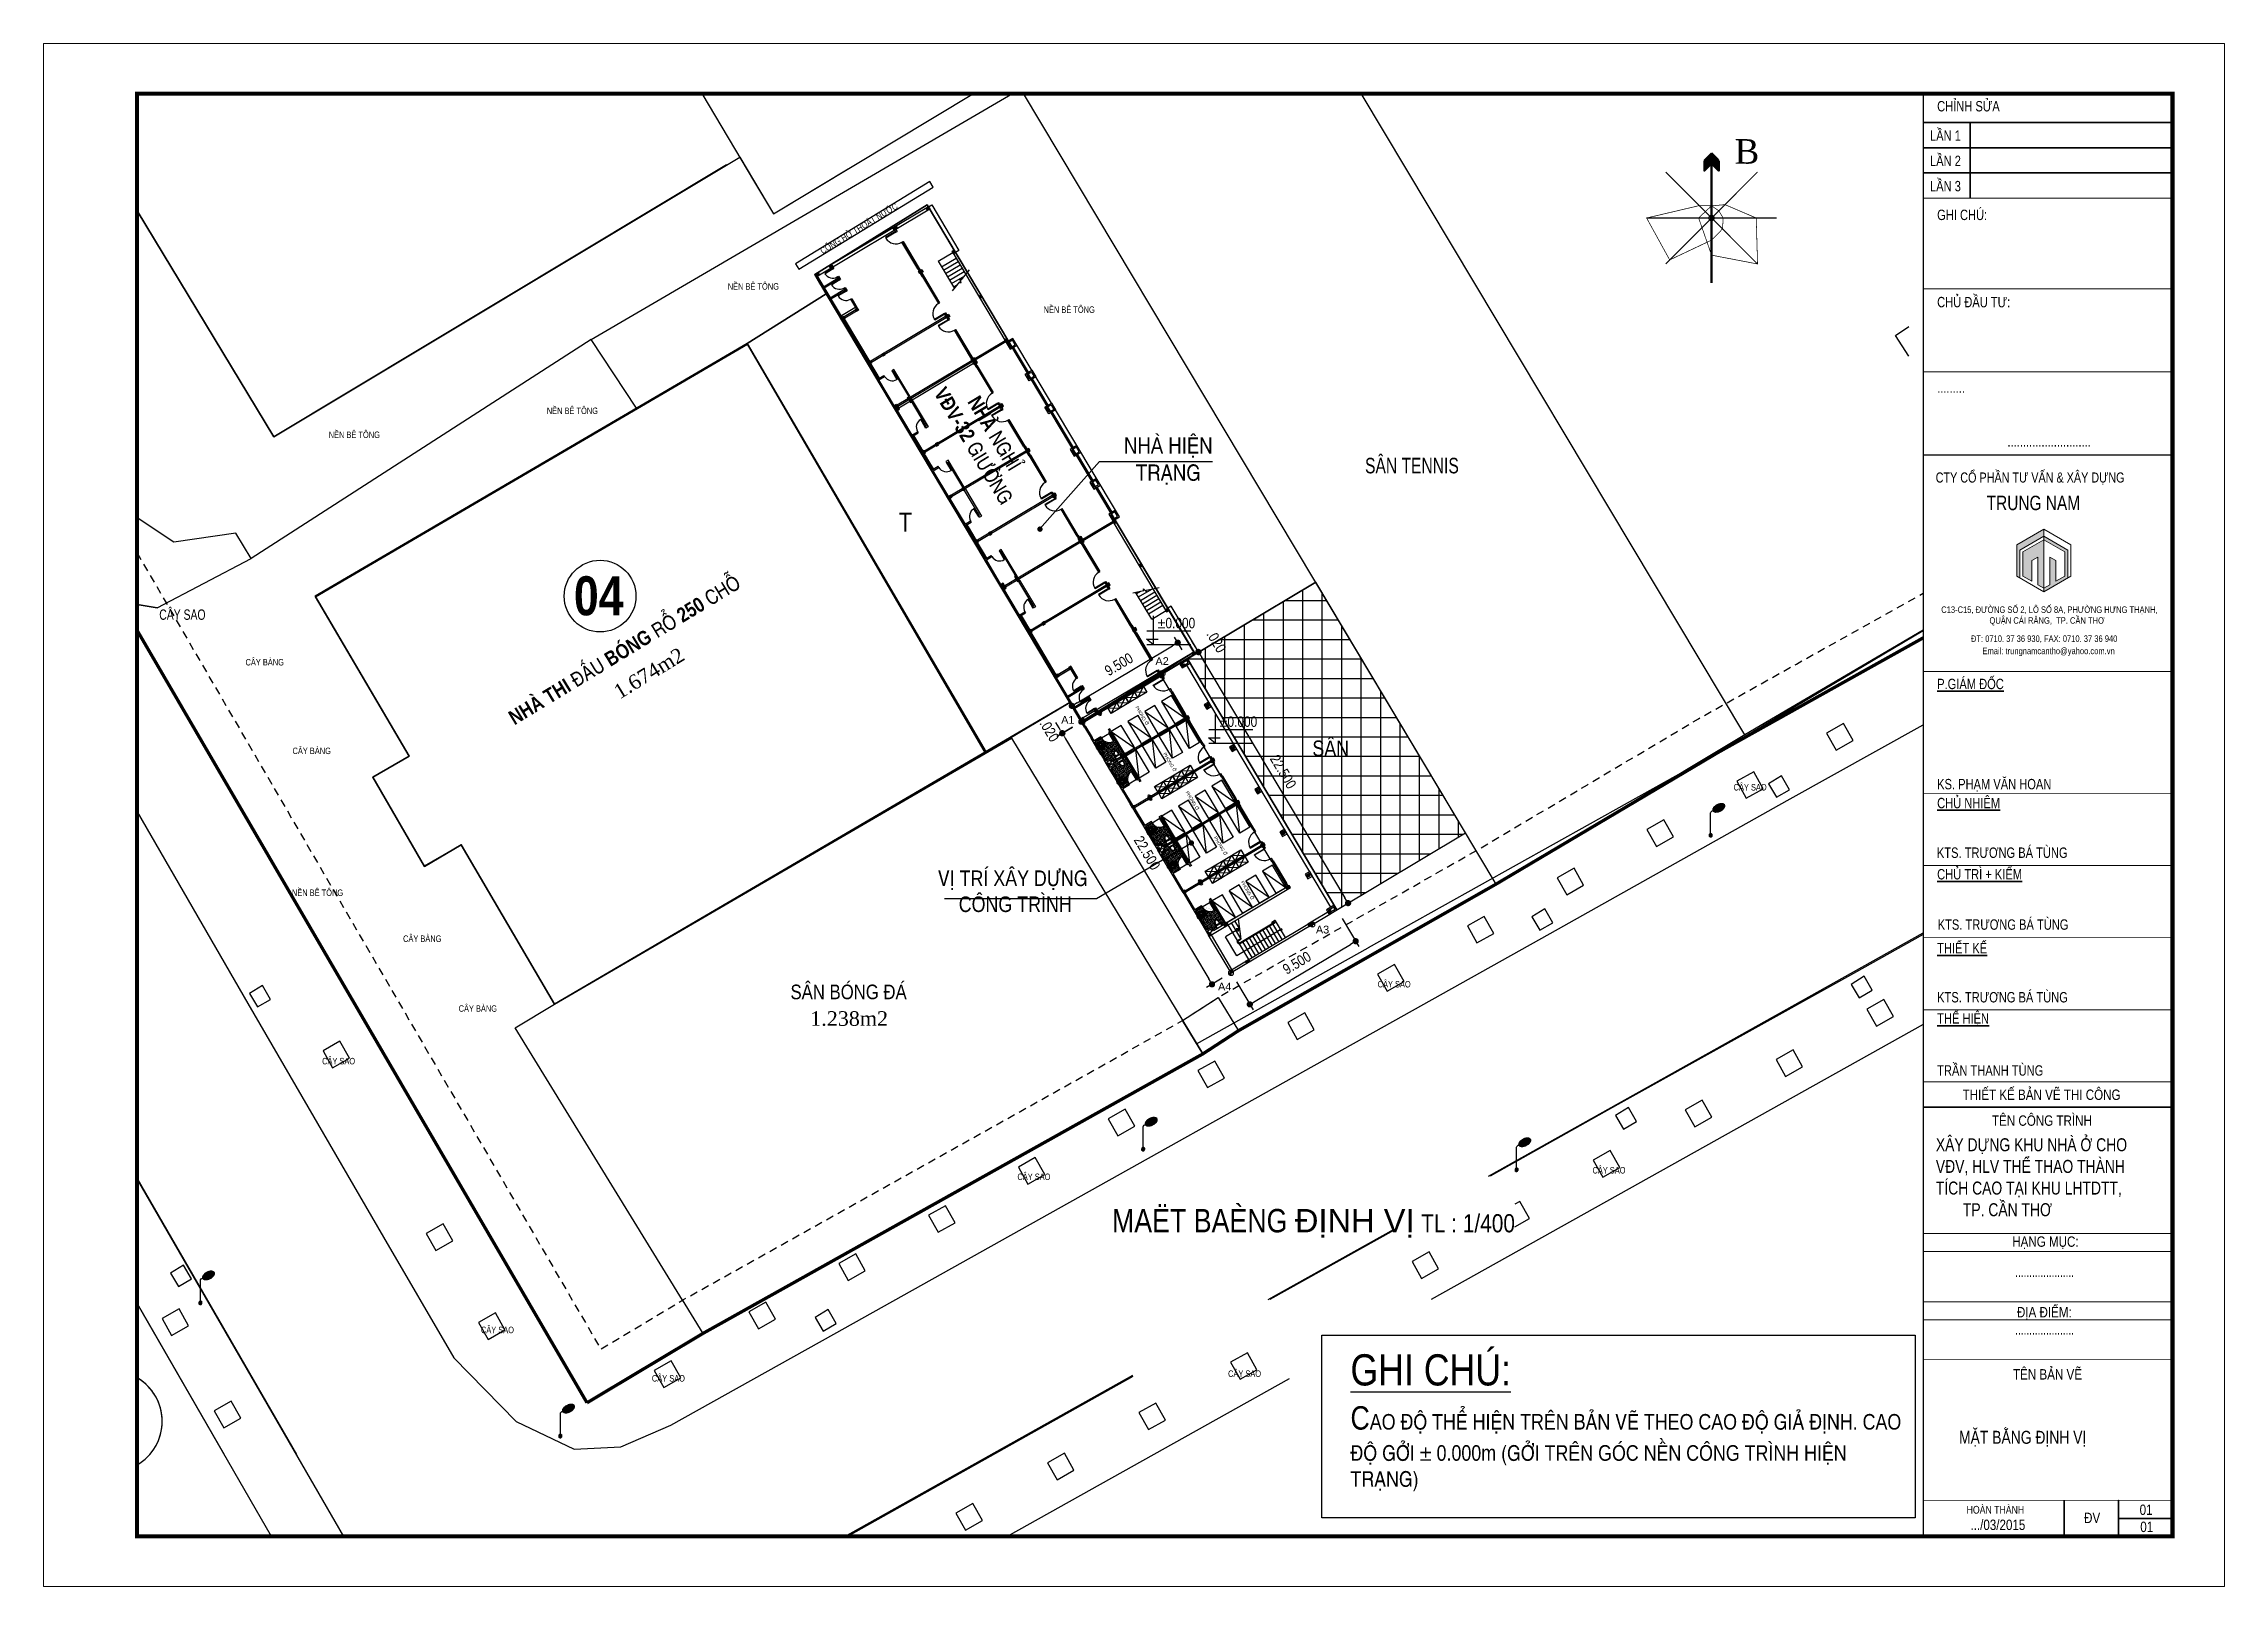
# Model space of a CAD drawing. Header units: millimetres. Extents: x 120 to 288, y 58 to 216.
# Drawn here: x 203.75 to 245.75, y 186.27 to 215.97 of the extents above; entities that cross this region are included whole.
import ezdxf
from ezdxf.enums import TextEntityAlignment as Align

# ---------------------------------------------------------------- set-up
doc = ezdxf.new("R2010")
doc.units = ezdxf.units.MM
doc.header["$LTSCALE"] = 0.3
doc.header["$MEASUREMENT"] = 0
doc.linetypes.add('DASHDOTX2', pattern=[2, 1, -0.5, 0, -0.5])
doc.linetypes.add('DASHED2', pattern=[0.375, 0.25, -0.125])
doc.layers.get('0').update_dxf_attribs({"linetype": 'CONTINUOUS', "lineweight": 13})
doc.layers.get('DEFPOINTS').update_dxf_attribs({"linetype": 'CONTINUOUS', "lineweight": 13})
for name, color, linetype in [('CHUSO', 141, 'CONTINUOUS'), ('HATCH', 8, 'CONTINUOUS'), ('HATCH1', 8, 'CONTINUOUS'), ('KT', 8, 'CONTINUOUS'), ('Ky hieu', 7, 'CONTINUOUS'), ('LAYER 1', 1, 'CONTINUOUS'), ('LAYER 7', 7, 'CONTINUOUS'), ('LAYER1', 1, 'CONTINUOUS'), ('Layer2', 4, 'CONTINUOUS'), ('LAYER3', 34, 'CONTINUOUS'), ('LAYER4', 114, 'CONTINUOUS'), ('LAYER5', 5, 'CONTINUOUS'), ('LAYER7', 7, 'CONTINUOUS'), ('TEXT', 1, 'CONTINUOUS'), ('THAY', 4, 'CONTINUOUS'), ('THIETBI', 25, 'CONTINUOUS'), ('TUONG', 7, 'CONTINUOUS'), ('VB', 94, 'CONTINUOUS')]:
    doc.layers.add(name, color=color, linetype=linetype)
doc.layers.add('COC TIM DUONG', color=1, linetype='CONTINUOUS', lineweight=13)
doc.styles.add('ATTR', font='romans.shx', dxfattribs={"width": 0.8, "height": 0.7})
doc.styles.add('AVO', font='vavon.TTF')
doc.styles.add('DIM', font='vavon.TTF')
doc.styles.add('HELVE-KT', font='vhelvcn.TTF')
doc.styles.add('NHIEN', font='vhelvcn.TTF', dxfattribs={"height": 0.2})
doc.styles.add('VNI', font='vhelvcn.TTF')
doc.styles.add('VNI - HELVE', font='vbookmn.TTF', dxfattribs={"width": 0.8})
doc.styles.add('VNI_HELVE', font='vhelven.TTF')
doc.linetypes.add('FENCELINE2', pattern='A,0.25,-0.1,[132,ltypeshp.shx,S=0.1,R=0,X=-0.1,Y=0],-0.1,1', length=1.45)
doc.dimstyles.new('1-400', dxfattribs={"dimtxt": 0.2, "dimasz": 0.12, "dimexe": 0.12, "dimexo": 0.2, "dimgap": 0.12, "dimtad": 1, "dimdec": 3, "dimlfac": 4, "dimzin": 4, "dimdsep": 46, "dimtxsty": 'HELVE-KT', "dimblk1": 'DOT', "dimblk2": 'DOT', "dimsah": 1, "dimcen": -0.18, "dimadec": 3, "dimazin": 0, "dimtfac": 1, "dimtdec": 3, "dimtmove": 2, "dimatfit": 3, "dimldrblk": 'DOT', "dimfxl": 0, "dimtolj": 1, "dimtzin": 4, "dimarcsym": 0})

msp = doc.modelspace()

# ---------------------------------------------------------------- texts
at = {"layer": 'HATCH1', "style": 'DIM', "width": 0.75}
msp.add_text('COÁNG HÔÛ THOAÙT NÖÔÙC', height=0.1250012, rotation=31.424688, dxfattribs=at).set_placement((218.75357, 211.91488))
for s, height, p in [('NEÀN BEÂ TOÂNG', 0.1250012, (216.92476, 211.23601)), ('NEÀN BEÂ TOÂNG', 0.1250012, (223.00734, 210.78886)), ('NEÀN BEÂ TOÂNG', 0.1250012, (213.4401, 208.84178)), ('NEÀN BEÂ TOÂNG', 0.1250012, (209.23965, 208.38044)), ('SAÂN TENNIS', 0.3000028, (229.19874, 207.69916)), ('CAÂY SAO', 0.200002, (205.97599, 204.87996)), ('CAÂY BAØNG', 0.125001, (207.63749, 204.00128)), ('CAÂY BAØNG', 0.125001, (208.54264, 202.29532)), ('CAÂY SAO', 0.125001, (236.29722, 201.59416)), ('NEÀN BEÂ TOÂNG', 0.1250012, (208.53119, 199.56425)), ('CAÂY BAØNG', 0.125001, (210.67149, 198.67912)), ('CAÂY SAO', 0.125001, (229.44159, 197.80268)), ('CAÂY BAØNG', 0.125001, (211.74201, 197.3342)), ('CAÂY SAO', 0.125001, (209.11219, 196.3216)), ('CAÂY SAO', 0.125001, (222.50329, 194.09486)), ('CAÂY SAO', 0.125001, (233.57884, 194.22082)), ('CAÂY SAO', 0.125001, (212.17154, 191.1468)), ('CAÂY SAO', 0.125001, (215.46387, 190.21491)), ('CAÂY SAO', 0.125001, (226.56037, 190.30478))]:
    msp.add_text(s, height=height, dxfattribs=at).set_placement(p)
at = {"layer": 'HATCH1', "linetype": 'DASHDOTX2', "width": 17.3044641, "attachment_point": 2}
for s, insert, char_height, rotation in [('{\\fVNI-Helve-Condense|b1|i0|c0|p2;NHAØ NGHÆ \\PVÑV-32 GIÖÔØNG}', (222.18337, 208.54425), 0.28125, 301.077035), ('{\\fVNI-Helve-Condense|b1|i0|c0|p2;\\H0.5625x;NHAØ THI ÑAÁU BOÙNG ROÅ 250 CHOÃ}', (214.86213, 204.42035), 0.5000024, 31.335783), ('{\\fTimes New Roman|b0|i0|c0|p18;1.674m2}', (215.33473, 203.97386), 0.28125, 31.335783)]:
    msp.add_mtext(s, dxfattribs=dict(at, insert=insert, char_height=char_height, rotation=rotation))
at = {"layer": 'HATCH1', "linetype": 'DASHDOTX2', "insert": (214.43977, 205.71727), "char_height": 0.7500035, "width": 17.3044641, "attachment_point": 2}
msp.add_mtext('{\\fVNI-Helve-Condense|b1|i0|c0|p2;04}', dxfattribs=at)
at = {"layer": 'KT', "linetype": 'DASHDOTX2', "char_height": 0.28125, "width": 17.3043823, "attachment_point": 2}
for s, insert in [('{\\fVNI-Helve-Condense|b0|i0|c0|p2;SAÂN BOÙNG ÑAÙ}', (219.25209, 197.85726)), ('{\\fTimes New Roman|b0|i0|c0|p18;1.238m2}', (219.26233, 197.34518))]:
    msp.add_mtext(s, dxfattribs=dict(at, insert=insert))
at = {"layer": 'LAYER 1', "linetype": 'Continuous', "ltscale": 0.4, "insert": (224.32461, 193.53799), "char_height": 0.2, "width": 10.8090428, "attachment_point": 1, "style": 'HELVE-KT'}
msp.add_mtext('{\\H2.25x;MAËT BAÈNG \\fArial|b0|i0|c0|p34;ĐỊNH VỊ}  {\\H1.75x;TL : 1/400}', dxfattribs=at)
at = {"layer": 'LAYER 7', "lineweight": 35, "attachment_point": 1, "style": 'VNI - HELVE'}
for s, insert, char_height, width in [('CHÆNH SÖÛA', (240.21705, 214.86776), 0.2, 5.3196514), ('LAÀN 1', (240.07939, 214.30139), 0.2, 5.3196514), ('LAÀN 2', (240.07939, 213.81533), 0.2, 5.3196514), ('LAÀN 3', (240.07939, 213.32927), 0.2, 5.3196514), ('GHI CHUÙ:', (240.21705, 212.77607), 0.2, 5.3196514), ('CHUÛ ÑAÀU TÖ:', (240.21705, 211.09676), 0.2, 5.3196514), ('.........', (240.21705, 209.45082), 0.2, 5.3196514), ('...........................', (241.57148, 208.41369), 0.2, 5.3196514), ('{\\LP.GIAÙM ÑOÁC}', (240.21705, 203.7455), 0.2, 5.3196514), ('KS. PHAÏM VAÊN HOAN', (240.21705, 201.81711), 0.2, 5.3196514), ('{\\LCHUÛ NHIEÄM}', (240.21705, 201.45279), 0.2, 5.3196514), ('KTS. TRÖÔNG BAÙ TUØNG', (240.21173, 200.49698), 0.2, 5.3196514), ('{\\LCHUÛ TRÌ + KIEÅM}', (240.21705, 200.08217), 0.2, 5.3196514), ('KTS. TRÖÔNG BAÙ TUØNG', (240.22768, 199.11355), 0.2, 5.3196514), ('{\\LTHIEÁT KEÁ}', (240.21705, 198.65892), 0.2, 5.3196514), ('KTS. TRÖÔNG BAÙ TUØNG', (240.21705, 197.71418), 0.2, 5.3196514), ('{\\LTHEÅ HIEÄN}', (240.21705, 197.30581), 0.2, 5.3196514), ('TRAÀN THANH TUØNG', (240.21705, 196.30418), 0.2, 5.3196514), ('{\\fVNI-Helve|b0|i0|c0|p2;THIEÁT KEÁ BAÛN VEÕ THI COÂNG}', (240.70715, 195.83732), 0.2, 5.3196514), ('{\\fVNI-Helve|b0|i0|c0|p2;TEÂN COÂNG TRÌNH}', (241.27285, 195.33935), 0.2, 5.3196514), ('XAÂY DÖÏNG KHU NHAØ ÔÛ CHO\\PVÑV, HLV THEÅ THAO THAØNH \\PTÍCH CAO TAÏI KHU LHTDTT, \\P       TP. CAÀN THÔ', (240.19222, 194.89942), 0.25, 7.090827), ('{\\fVNI-Helve|b0|i0|c0|p2;HAÏNG MUÏC:}', (241.66276, 193.00982), 0.2, 5.3196514), ('{\\fVNI-Helve|b0|i0|c0|p2;.....................}', (241.7204, 192.40522), 0.1735932, 5.3196514), ('{\\fVNI-Helve|b0|i0|c0|p2;ÑÒA ÑIEÅM:}', (241.75383, 191.65118), 0.2, 5.3196514), ('{\\fVNI-Helve|b0|i0|c0|p2;.....................}', (241.7204, 191.29421), 0.1735932, 5.3196514), ('{\\fVNI-Helve|b0|i0|c0|p2;TEÂN BAÛN VEÕ}', (241.67827, 190.45411), 0.2, 5.3196514), ('MAËT BAÈNG ÑÒNH VÒ', (240.63852, 189.26714), 0.25, 5.3196514), ('{\\fVNI-Helve|b0|i0|c0|p2;HOAØN THAØNH}', (240.78457, 187.82212), 0.15, 5.3196514), ('{\\fVNI-Helve|b0|i0|c0|p2;01}', (244.11666, 187.84731), 0.2, 5.3196514), ('{\\fVNI-Helve|b0|i0|c0|p2;.../03/2015}', (240.85876, 187.55766), 0.2, 5.3196514), ('{\\fVNI-Helve|b0|i0|c0|p2;ÑV}', (243.04692, 187.69137), 0.2, 5.3196514), ('{\\fVNI-Helve|b0|i0|c0|p2;01}', (244.12932, 187.51887), 0.2, 5.3196514)]:
    msp.add_mtext(s, dxfattribs=dict(at, insert=insert, char_height=char_height, width=width))
at = {"layer": 'LAYER1', "linetype": 'DASHDOTX2', "width": 4.5314814, "attachment_point": 2}
for s, insert, char_height in [('{\\fVNI-Helve-Condense|b0|i0|c0|p2;NHAØ HIEÄN \\PTRAÏNG}', (225.40859, 208.39163), 0.3125015), ('{\\fVNI-Helve-Condense|b0|i0|c0|p2;SAÂN}', (228.53752, 202.55611), 0.3), ('{\\fVNI-Helve-Condense|b0|i0|c0|p2;VÒ TRÍ XAÂY DÖÏNG \\P COÂNG TRÌNH}', (222.41334, 200.0547), 0.3)]:
    msp.add_mtext(s, dxfattribs=dict(at, insert=insert, char_height=char_height))
at = {"layer": 'LAYER1', "linetype": 'Continuous', "ltscale": 0.05, "char_height": 0.2, "width": 15.1845217, "attachment_point": 1, "style": 'HELVE-KT'}
for insert in [(225.20109, 204.91769), (226.39533, 203.01998)]:
    msp.add_mtext('±0.000', dxfattribs=dict(at, insert=insert))
at = {"layer": 'LAYER1', "linetype": 'Continuous', "ltscale": 0.05, "char_height": 0.0625, "width": 4.36555, "attachment_point": 1, "rotation": 300.813206, "style": 'HELVE-KT'}
for insert in [(224.82674, 203.2274), (225.36176, 202.33158), (225.7949, 201.5912), (226.3387, 200.71972), (226.85486, 199.86482)]:
    msp.add_mtext('PHOØNG ÔÛ ', dxfattribs=dict(at, insert=insert))
at = {"layer": 'LAYER5', "attachment_point": 1, "style": 'VNI - HELVE'}
for s, insert, char_height, width in [('{\\H0.9774x;CTY COÅ PHAÀN TÖ VAÁN & XAÂY DÖÏNG} ', (240.18835, 207.71705), 0.1989111, 4.6798446), ('TRUNG NAM', (241.17089, 207.26906), 0.277749, 3.5929619), ('{\\fVNI-Helve|b0|i0|c0|p2;C13-C15, ÑÖÔØNG SOÁ 2, LOÂ SOÁ 8A, PHÖÔØNG HÖNG THAÏNH, \\P                       QUAÄN CAÙI RAÊNG,  TP. CAÀN THÔ}', (240.29574, 205.13816), 0.1249871, 8.0241984), ('{\\fVNI-Helve|b0|i0|c0|p2;ÑT: 0710. 37 36 930, FAX: 0710. 37 36 940}', (240.86778, 204.58019), 0.1249871, 8.0241984), ('{\\fVNI-Helve|b0|i0|c0|p2;Email: trungnamcantho@yahoo.com.vn}', (241.08997, 204.34382), 0.1249871, 8.0241984)]:
    msp.add_mtext(s, dxfattribs=dict(at, insert=insert, char_height=char_height, width=width))
at = {"layer": 'TEXT', "color": 4, "linetype": 'ByBlock', "style": 'VNI_HELVE'}
for s, p in [('A2', (225.16144, 204.01043)), ('A1', (223.34612, 202.87908)), ('A3', (228.25217, 198.84155)), ('A4', (226.36745, 197.74487))]:
    msp.add_text(s, height=0.15, dxfattribs=at).set_placement(p)
at = {"layer": 'TEXT', "ltscale": 5, "insert": (228.91781, 190.74058), "char_height": 0.45, "width": 10.8213848, "attachment_point": 1, "style": 'NHIEN'}
msp.add_mtext('{\\H1.333x;\\LGHI CHUÙ: }\\PC{\\H0.6667x;AO ÑOÄ THEÅ HIEÄN TREÂN BAÛN VEÕ THEO CAO ÑOÄ GIAÛ ÑÒNH. CAO ÑOÄ GÔÛI %%P 0.000m (GÔÛI TREÂN GOÙC NEÀN COÂNG TRÌNH HIEÄN TRAÏNG)}', dxfattribs=at)

# ---------------------------------------------------------------- blocks, each defined once
blk = doc.blocks.new('Cot den')
at = {"layer": 'Ky hieu', "color": 5, "linetype": 'Continuous'}
for p, q in [((474185.99, 1112245.09), (474186.05, 1112245.17)), ((474186.05, 1112245.17), (474186.13, 1112245.23)), ((474186.13, 1112245.23), (474186.19, 1112245.25)), ((474185.96, 1112245.03), (474185.99, 1112245.09)), ((474185.96, 1112242.67), (474185.96, 1112245.03))]:
    blk.add_line(p, q, dxfattribs=at)
mesh = blk.add_polyface(dxfattribs=at)
corners = [(474186.29, 1112245.16), (474186.24, 1112245.2), (474186.32, 1112245.15), (474186.22, 1112245.22), (474186.39, 1112245.12), (474186.2, 1112245.25), (474186.43, 1112245.12), (474186.19, 1112245.29), (474186.49, 1112245.1), (474186.18, 1112245.32), (474186.53, 1112245.11), (474186.19, 1112245.36), (474186.6, 1112245.11), (474186.19, 1112245.39), (474186.63, 1112245.11), (474186.2, 1112245.43), (474186.71, 1112245.12), (474186.22, 1112245.48), (474186.77, 1112245.14), (474186.25, 1112245.53), (474186.84, 1112245.16), (474186.27, 1112245.57), (474186.9, 1112245.18), (474186.31, 1112245.62), (474186.97, 1112245.21), (474186.34, 1112245.65), (474187.02, 1112245.24), (474186.4, 1112245.7), (474187.09, 1112245.27), (474186.43, 1112245.73), (474187.12, 1112245.3), (474186.5, 1112245.78), (474187.2, 1112245.35), (474186.54, 1112245.8), (474187.23, 1112245.38), (474186.61, 1112245.84), (474187.28, 1112245.42), (474186.66, 1112245.87), (474187.31, 1112245.46), (474186.73, 1112245.9), (474187.35, 1112245.51), (474186.79, 1112245.92), (474187.38, 1112245.55), (474186.85, 1112245.94), (474187.4, 1112245.6), (474186.92, 1112245.96), (474187.42, 1112245.64), (474186.99, 1112245.97), (474187.44, 1112245.69), (474187.03, 1112245.97), (474187.44, 1112245.72), (474187.1, 1112245.97), (474187.44, 1112245.76), (474187.13, 1112245.97), (474187.43, 1112245.79), (474187.42, 1112245.82), (474187.2, 1112245.96), (474187.42, 1112245.82), (474187.4, 1112245.85), (474187.24, 1112245.96), (474187.38, 1112245.88), (474187.3, 1112245.93), (474187.33, 1112245.92)]
mesh.append_faces([[corners[k] for k in face] for face in [(0, 0, 2, 1), (1, 2, 4, 3), (3, 4, 6, 5), (5, 6, 8, 7), (7, 8, 10, 9), (9, 10, 12, 11), (11, 12, 14, 13), (13, 14, 16, 15), (15, 16, 18, 17), (17, 18, 20, 19), (19, 20, 22, 21), (21, 22, 24, 23), (23, 24, 26, 25), (25, 26, 28, 27), (27, 28, 30, 29), (29, 30, 32, 31), (31, 32, 34, 33), (33, 34, 36, 35), (35, 36, 38, 37), (37, 38, 40, 39), (39, 40, 42, 41), (41, 42, 44, 43), (43, 44, 46, 45), (45, 46, 48, 47), (47, 48, 50, 49), (49, 50, 52, 51), (51, 52, 54, 53), (53, 54, 57, 56), (56, 55, 58, 59), (59, 58, 60, 61), (61, 60, 62, 62)]], dxfattribs={"vtx0": -1, "vtx2": -1, "color": 5})
mesh = blk.add_polyface(dxfattribs=at)
corners = [(474185.87, 1112242.53), (474185.86, 1112242.54), (474185.9, 1112242.51), (474185.85, 1112242.55), (474185.91, 1112242.51), (474185.83, 1112242.57), (474185.93, 1112242.5), (474185.82, 1112242.58), (474185.94, 1112242.5), (474185.82, 1112242.59), (474185.96, 1112242.5), (474185.81, 1112242.61), (474185.98, 1112242.5), (474185.8, 1112242.62), (474186, 1112242.5), (474185.8, 1112242.64), (474186.01, 1112242.51), (474185.8, 1112242.66), (474186.03, 1112242.51), (474185.8, 1112242.67), (474186.04, 1112242.52), (474185.8, 1112242.67), (474186.06, 1112242.53), (474185.8, 1112242.69), (474186.06, 1112242.54), (474185.8, 1112242.7), (474186.08, 1112242.55), (474185.81, 1112242.72), (474186.09, 1112242.56), (474185.81, 1112242.73), (474186.11, 1112242.58), (474185.82, 1112242.75), (474186.11, 1112242.58), (474185.82, 1112242.76), (474186.12, 1112242.61), (474185.84, 1112242.78), (474186.12, 1112242.62), (474185.85, 1112242.79), (474186.13, 1112242.64), (474185.86, 1112242.8), (474186.13, 1112242.65), (474185.87, 1112242.81), (474186.13, 1112242.67), (474185.89, 1112242.82), (474186.13, 1112242.68), (474185.9, 1112242.83), (474186.13, 1112242.7), (474185.92, 1112242.83), (474186.13, 1112242.72), (474185.93, 1112242.84), (474186.12, 1112242.73), (474185.95, 1112242.84), (474186.11, 1112242.75), (474185.96, 1112242.84), (474186.11, 1112242.76), (474185.99, 1112242.84), (474186.1, 1112242.77), (474186, 1112242.84), (474186.08, 1112242.79), (474186.02, 1112242.83), (474186.07, 1112242.8), (474186.03, 1112242.83), (474186.06, 1112242.81)]
mesh.append_faces([[corners[k] for k in face] for face in [(0, 0, 2, 1), (1, 2, 4, 3), (3, 4, 6, 5), (5, 6, 8, 7), (7, 8, 10, 9), (9, 10, 12, 11), (11, 12, 14, 13), (13, 14, 16, 15), (15, 16, 18, 17), (17, 18, 20, 19), (21, 20, 22, 23), (23, 22, 24, 25), (25, 24, 26, 27), (27, 26, 28, 29), (29, 28, 30, 31), (31, 30, 32, 33), (33, 32, 34, 35), (35, 34, 36, 37), (37, 36, 38, 39), (39, 38, 40, 41), (41, 40, 42, 43), (43, 42, 44, 45), (45, 44, 46, 47), (47, 46, 48, 49), (49, 48, 50, 51), (51, 50, 52, 53), (53, 52, 54, 55), (55, 54, 56, 57), (57, 56, 58, 59), (59, 58, 60, 61), (61, 60, 62, 62)]], dxfattribs={"vtx0": -1, "vtx2": -1, "color": 5})
blk = doc.blocks.new('Nha tam')
at = {"layer": 'HATCH1', "style": 'VNI'}
blk.add_text('T', height=2, dxfattribs=at).set_placement((474231.77, 1112286.52, 0.05), align=Align.MIDDLE)
blk = doc.blocks.new('TTAT')
at = {"layer": 'HATCH', "ltscale": 5}
for points in [[(-121961.41, 340867.55), (-121961.41, 340867.25), (-121961.21, 340867.25), (-121961.21, 340867.55)], [(-121957.51, 340867.55), (-121957.51, 340867.25), (-121957.31, 340867.25), (-121957.31, 340867.55)], [(-121953.51, 340867.55), (-121953.51, 340867.25), (-121953.31, 340867.25), (-121953.31, 340867.55)], [(-121949.61, 340867.55), (-121949.61, 340867.25), (-121949.41, 340867.25), (-121949.41, 340867.55)], [(-121949.36, 340867.55), (-121949.36, 340867.25), (-121949.16, 340867.25), (-121949.16, 340867.55)], [(-121945.46, 340867.55), (-121945.46, 340867.25), (-121945.26, 340867.25), (-121945.26, 340867.55)], [(-121941.46, 340867.55), (-121941.46, 340867.25), (-121941.26, 340867.25), (-121941.26, 340867.55)], [(-121937.46, 340867.55), (-121937.46, 340867.25), (-121937.26, 340867.25), (-121937.26, 340867.55)], [(-121933.56, 340867.55), (-121933.56, 340867.25), (-121933.36, 340867.25), (-121933.36, 340867.55)], [(-121933.31, 340867.55), (-121933.31, 340867.25), (-121933.11, 340867.25), (-121933.11, 340867.55)], [(-121929.41, 340867.55), (-121929.41, 340867.25), (-121929.21, 340867.25), (-121929.21, 340867.55)], [(-121925.41, 340867.55), (-121925.41, 340867.25), (-121925.21, 340867.25), (-121925.21, 340867.55)], [(-121921.51, 340867.55), (-121921.51, 340867.25), (-121921.31, 340867.25), (-121921.31, 340867.55)], [(-121961.41, 340866.25), (-121961.41, 340866.05), (-121961.21, 340866.05), (-121961.21, 340866.25)], [(-121957.51, 340866.25), (-121957.51, 340866.05), (-121957.31, 340866.05), (-121957.31, 340866.25)], [(-121953.51, 340866.25), (-121953.51, 340866.05), (-121953.31, 340866.05), (-121953.31, 340866.25)], [(-121949.61, 340866.25), (-121949.61, 340866.05), (-121949.41, 340866.05), (-121949.41, 340866.25)], [(-121949.36, 340866.25), (-121949.36, 340866.05), (-121949.16, 340866.05), (-121949.16, 340866.25)], [(-121945.46, 340866.25), (-121945.46, 340866.05), (-121945.26, 340866.05), (-121945.26, 340866.25)], [(-121941.46, 340866.25), (-121941.46, 340866.05), (-121941.26, 340866.05), (-121941.26, 340866.25)], [(-121937.46, 340866.25), (-121937.46, 340866.05), (-121937.26, 340866.05), (-121937.26, 340866.25)], [(-121933.56, 340866.25), (-121933.56, 340866.05), (-121933.36, 340866.05), (-121933.36, 340866.25)], [(-121933.31, 340866.25), (-121933.31, 340866.05), (-121933.11, 340866.05), (-121933.11, 340866.25)], [(-121929.41, 340866.25), (-121929.41, 340866.05), (-121929.21, 340866.05), (-121929.21, 340866.25)], [(-121925.41, 340866.25), (-121925.41, 340866.05), (-121925.21, 340866.05), (-121925.21, 340866.25)], [(-121921.51, 340866.25), (-121921.51, 340866.05), (-121921.31, 340866.05), (-121921.31, 340866.25)], [(-121961.41, 340860.55), (-121961.41, 340860.25), (-121961.21, 340860.25), (-121961.21, 340860.55)], [(-121957.51, 340860.55), (-121957.51, 340860.25), (-121957.31, 340860.25), (-121957.31, 340860.55)], [(-121953.51, 340860.55), (-121953.51, 340860.25), (-121953.31, 340860.25), (-121953.31, 340860.55)], [(-121949.61, 340860.55), (-121949.61, 340860.25), (-121949.41, 340860.25), (-121949.41, 340860.55)], [(-121949.36, 340860.55), (-121949.36, 340860.25), (-121949.16, 340860.25), (-121949.16, 340860.55)], [(-121945.46, 340860.55), (-121945.46, 340860.25), (-121945.26, 340860.25), (-121945.26, 340860.55)], [(-121941.46, 340860.55), (-121941.46, 340860.25), (-121941.26, 340860.25), (-121941.26, 340860.55)], [(-121937.46, 340860.55), (-121937.46, 340860.25), (-121937.26, 340860.25), (-121937.26, 340860.55)], [(-121933.56, 340860.55), (-121933.56, 340860.25), (-121933.36, 340860.25), (-121933.36, 340860.55)], [(-121933.31, 340860.55), (-121933.31, 340860.25), (-121933.11, 340860.25), (-121933.11, 340860.55)], [(-121929.41, 340860.55), (-121929.41, 340860.25), (-121929.21, 340860.25), (-121929.21, 340860.55)], [(-121925.41, 340860.55), (-121925.41, 340860.25), (-121925.21, 340860.25), (-121925.21, 340860.55)], [(-121921.51, 340860.55), (-121921.51, 340860.25), (-121921.31, 340860.25), (-121921.31, 340860.55)], [(-121961.41, 340857.55), (-121961.41, 340857.35), (-121961.21, 340857.35), (-121961.21, 340857.55)], [(-121957.51, 340857.55), (-121957.51, 340857.35), (-121957.31, 340857.35), (-121957.31, 340857.55)], [(-121953.51, 340857.55), (-121953.51, 340857.35), (-121953.31, 340857.35), (-121953.31, 340857.55)], [(-121949.61, 340857.55), (-121949.61, 340857.35), (-121949.41, 340857.35), (-121949.41, 340857.55)], [(-121949.36, 340857.55), (-121949.36, 340857.35), (-121949.16, 340857.35), (-121949.16, 340857.55)], [(-121946.31, 340857.55), (-121946.31, 340857.35), (-121946.11, 340857.35), (-121946.11, 340857.55)], [(-121943.36, 340857.55), (-121943.36, 340857.35), (-121943.16, 340857.35), (-121943.16, 340857.55)], [(-121939.56, 340857.55), (-121939.56, 340857.35), (-121939.36, 340857.35), (-121939.36, 340857.55)], [(-121936.61, 340857.55), (-121936.61, 340857.35), (-121936.41, 340857.35), (-121936.41, 340857.55)], [(-121933.56, 340857.55), (-121933.56, 340857.35), (-121933.36, 340857.35), (-121933.36, 340857.55)], [(-121933.31, 340857.55), (-121933.31, 340857.35), (-121933.11, 340857.35), (-121933.11, 340857.55)], [(-121929.41, 340857.55), (-121929.41, 340857.35), (-121929.21, 340857.35), (-121929.21, 340857.55)], [(-121925.41, 340857.55), (-121925.41, 340857.35), (-121925.21, 340857.35), (-121925.21, 340857.55)], [(-121921.51, 340857.55), (-121921.51, 340857.35), (-121921.31, 340857.35), (-121921.31, 340857.55)]]:
    blk.add_hatch(color=256, dxfattribs=at).paths.add_polyline_path(points)
for p, q in [((-121961.41, 340857.35), (-121961.41, 340857.05)), ((-121957.31, 340857.35), (-121961.41, 340857.35)), ((-121961.41, 340857.05), (-121957.31, 340857.05)), ((-121957.31, 340857.05), (-121957.31, 340857.35)), ((-121925.41, 340857.05), (-121925.41, 340857.35)), ((-121925.41, 340857.35), (-121921.31, 340857.35)), ((-121921.31, 340857.05), (-121925.41, 340857.05)), ((-121921.31, 340857.35), (-121921.31, 340857.05))]:
    blk.add_line(p, q, dxfattribs=at)
for points in [[(-121961.41, 340867.55), (-121961.41, 340867.25), (-121961.21, 340867.25), (-121961.21, 340867.55)], [(-121961.21, 340857.35), (-121961.41, 340857.35), (-121961.41, 340867.55), (-121961.21, 340867.55)], [(-121957.51, 340867.55), (-121957.51, 340867.25), (-121957.31, 340867.25), (-121957.31, 340867.55)], [(-121953.51, 340867.55), (-121953.51, 340867.25), (-121953.31, 340867.25), (-121953.31, 340867.55)], [(-121949.61, 340867.55), (-121949.61, 340867.25), (-121949.41, 340867.25), (-121949.41, 340867.55)], [(-121949.36, 340867.55), (-121949.36, 340867.25), (-121949.16, 340867.25), (-121949.16, 340867.55)], [(-121945.46, 340867.55), (-121945.46, 340867.25), (-121945.26, 340867.25), (-121945.26, 340867.55)], [(-121941.46, 340867.55), (-121941.46, 340867.25), (-121941.26, 340867.25), (-121941.26, 340867.55)], [(-121937.46, 340867.55), (-121937.46, 340867.25), (-121937.26, 340867.25), (-121937.26, 340867.55)], [(-121933.56, 340867.55), (-121933.56, 340867.25), (-121933.36, 340867.25), (-121933.36, 340867.55)], [(-121933.11, 340867.55), (-121933.11, 340867.25), (-121933.31, 340867.25), (-121933.31, 340867.55)], [(-121929.21, 340867.55), (-121929.21, 340867.25), (-121929.41, 340867.25), (-121929.41, 340867.55)], [(-121925.21, 340867.55), (-121925.21, 340867.25), (-121925.41, 340867.25), (-121925.41, 340867.55)], [(-121921.31, 340867.55), (-121921.31, 340867.25), (-121921.51, 340867.25), (-121921.51, 340867.55)], [(-121921.51, 340857.35), (-121921.31, 340857.35), (-121921.31, 340867.55), (-121921.51, 340867.55)], [(-121961.41, 340866.25), (-121961.41, 340866.05), (-121961.21, 340866.05), (-121961.21, 340866.25)], [(-121957.51, 340866.25), (-121957.51, 340866.05), (-121957.31, 340866.05), (-121957.31, 340866.25)], [(-121953.51, 340866.25), (-121953.51, 340866.05), (-121953.31, 340866.05), (-121953.31, 340866.25)], [(-121949.61, 340866.25), (-121949.61, 340866.05), (-121949.41, 340866.05), (-121949.41, 340866.25)], [(-121949.36, 340866.25), (-121949.36, 340866.05), (-121949.16, 340866.05), (-121949.16, 340866.25)], [(-121945.46, 340866.25), (-121945.46, 340866.05), (-121945.26, 340866.05), (-121945.26, 340866.25)], [(-121941.46, 340866.25), (-121941.46, 340866.05), (-121941.26, 340866.05), (-121941.26, 340866.25)], [(-121937.46, 340866.25), (-121937.46, 340866.05), (-121937.26, 340866.05), (-121937.26, 340866.25)], [(-121933.56, 340866.25), (-121933.56, 340866.05), (-121933.36, 340866.05), (-121933.36, 340866.25)], [(-121933.11, 340866.25), (-121933.11, 340866.05), (-121933.31, 340866.05), (-121933.31, 340866.25)], [(-121929.21, 340866.25), (-121929.21, 340866.05), (-121929.41, 340866.05), (-121929.41, 340866.25)], [(-121925.21, 340866.25), (-121925.21, 340866.05), (-121925.41, 340866.05), (-121925.41, 340866.25)], [(-121921.31, 340866.25), (-121921.31, 340866.05), (-121921.51, 340866.05), (-121921.51, 340866.25)], [(-121961.41, 340860.55), (-121961.41, 340860.25), (-121961.21, 340860.25), (-121961.21, 340860.55)], [(-121957.51, 340860.55), (-121957.51, 340860.25), (-121957.31, 340860.25), (-121957.31, 340860.55)], [(-121953.51, 340860.55), (-121953.51, 340860.25), (-121953.31, 340860.25), (-121953.31, 340860.55)], [(-121949.61, 340860.55), (-121949.61, 340860.25), (-121949.41, 340860.25), (-121949.41, 340860.55)], [(-121949.36, 340860.55), (-121949.36, 340860.25), (-121949.16, 340860.25), (-121949.16, 340860.55)], [(-121945.46, 340860.55), (-121945.46, 340860.25), (-121945.26, 340860.25), (-121945.26, 340860.55)], [(-121941.46, 340860.55), (-121941.46, 340860.25), (-121941.26, 340860.25), (-121941.26, 340860.55)], [(-121937.46, 340860.55), (-121937.46, 340860.25), (-121937.26, 340860.25), (-121937.26, 340860.55)], [(-121933.56, 340860.55), (-121933.56, 340860.25), (-121933.36, 340860.25), (-121933.36, 340860.55)], [(-121933.11, 340860.55), (-121933.11, 340860.25), (-121933.31, 340860.25), (-121933.31, 340860.55)], [(-121929.21, 340860.55), (-121929.21, 340860.25), (-121929.41, 340860.25), (-121929.41, 340860.55)], [(-121925.21, 340860.55), (-121925.21, 340860.25), (-121925.41, 340860.25), (-121925.41, 340860.55)], [(-121921.31, 340860.55), (-121921.31, 340860.25), (-121921.51, 340860.25), (-121921.51, 340860.55)], [(-121961.41, 340857.55), (-121961.41, 340857.35), (-121961.21, 340857.35), (-121961.21, 340857.55)], [(-121957.51, 340857.55), (-121957.51, 340857.35), (-121957.31, 340857.35), (-121957.31, 340857.55)], [(-121957.51, 340857.55), (-121949.41, 340857.55), (-121949.41, 340857.35), (-121957.51, 340857.35)], [(-121953.51, 340857.55), (-121953.51, 340857.35), (-121953.31, 340857.35), (-121953.31, 340857.55)], [(-121949.61, 340857.55), (-121949.61, 340857.35), (-121949.41, 340857.35), (-121949.41, 340857.55)], [(-121949.36, 340857.55), (-121949.36, 340857.35), (-121949.16, 340857.35), (-121949.16, 340857.55)], [(-121949.36, 340857.55), (-121949.36, 340856.95), (-121948.76, 340856.95), (-121948.76, 340857.55)], [(-121949.26, 340857.45), (-121949.26, 340857.05), (-121948.86, 340857.05), (-121948.86, 340857.45)], [(-121946.51, 340857.55), (-121946.51, 340856.95), (-121945.91, 340856.95), (-121945.91, 340857.55)], [(-121946.41, 340857.45), (-121946.41, 340857.05), (-121946.01, 340857.05), (-121946.01, 340857.45)], [(-121946.31, 340857.55), (-121946.31, 340857.35), (-121946.11, 340857.35), (-121946.11, 340857.55)], [(-121943.56, 340857.55), (-121943.56, 340856.95), (-121942.96, 340856.95), (-121942.96, 340857.55)], [(-121943.46, 340857.45), (-121943.46, 340857.05), (-121943.06, 340857.05), (-121943.06, 340857.45)], [(-121943.36, 340857.55), (-121943.36, 340857.35), (-121943.16, 340857.35), (-121943.16, 340857.55)], [(-121939.16, 340857.55), (-121939.16, 340856.95), (-121939.76, 340856.95), (-121939.76, 340857.55)], [(-121939.26, 340857.45), (-121939.26, 340857.05), (-121939.66, 340857.05), (-121939.66, 340857.45)], [(-121939.56, 340857.55), (-121939.56, 340857.35), (-121939.36, 340857.35), (-121939.36, 340857.55)], [(-121936.21, 340857.55), (-121936.21, 340856.95), (-121936.81, 340856.95), (-121936.81, 340857.55)], [(-121936.31, 340857.45), (-121936.31, 340857.05), (-121936.71, 340857.05), (-121936.71, 340857.45)], [(-121936.61, 340857.55), (-121936.61, 340857.35), (-121936.41, 340857.35), (-121936.41, 340857.55)], [(-121933.96, 340857.55), (-121933.96, 340856.95), (-121933.36, 340856.95), (-121933.36, 340857.55)], [(-121933.86, 340857.45), (-121933.86, 340857.05), (-121933.46, 340857.05), (-121933.46, 340857.45)], [(-121933.56, 340857.55), (-121933.56, 340857.35), (-121933.36, 340857.35), (-121933.36, 340857.55)], [(-121933.11, 340857.55), (-121933.11, 340857.35), (-121933.31, 340857.35), (-121933.31, 340857.55)], [(-121925.21, 340857.55), (-121933.31, 340857.55), (-121933.31, 340857.35), (-121925.21, 340857.35)], [(-121929.21, 340857.55), (-121929.21, 340857.35), (-121929.41, 340857.35), (-121929.41, 340857.55)], [(-121925.21, 340857.55), (-121925.21, 340857.35), (-121925.41, 340857.35), (-121925.41, 340857.55)], [(-121921.31, 340857.55), (-121921.31, 340857.35), (-121921.51, 340857.35), (-121921.51, 340857.55)]]:
    blk.add_lwpolyline(points, close=True, dxfattribs=at)
for points in [[(-121961.41, 340867.55), (-121957.31, 340867.55)], [(-121961.41, 340867.45), (-121957.31, 340867.45)], [(-121960.26, 340867.45), (-121960.26, 340866.15)], [(-121960.16, 340867.45), (-121960.16, 340866.15)], [(-121959.26, 340867.45), (-121959.26, 340866.15)], [(-121959.16, 340867.45), (-121959.16, 340866.15)], [(-121957.51, 340866.05), (-121957.51, 340867.55)], [(-121957.46, 340867.55), (-121957.46, 340866.05)], [(-121957.36, 340867.55), (-121957.36, 340866.05)], [(-121957.31, 340867.45), (-121953.31, 340867.45)], [(-121957.31, 340867.35), (-121953.31, 340867.35)], [(-121953.46, 340860.4), (-121953.46, 340867.55)], [(-121952.01, 340867.45), (-121953.41, 340867.45)], [(-121952.01, 340867.35), (-121953.41, 340867.35)], [(-121953.36, 340860.4), (-121953.36, 340867.55)], [(-121949.41, 340867.55), (-121952.01, 340867.55), (-121952.01, 340866.95)], [(-121949.41, 340867.45), (-121951.91, 340867.45), (-121951.91, 340866.95)], [(-121949.51, 340857.55), (-121949.51, 340867.55)], [(-121949.46, 340867.55), (-121946.86, 340867.55), (-121946.86, 340866.95)], [(-121949.46, 340867.45), (-121946.96, 340867.45), (-121946.96, 340866.95)], [(-121949.41, 340857.55), (-121949.41, 340867.55)], [(-121949.41, 340867.55), (-121949.36, 340867.55)], [(-121946.86, 340867.45), (-121945.46, 340867.45)], [(-121946.86, 340867.35), (-121945.46, 340867.35)], [(-121945.41, 340860.55), (-121945.41, 340867.55)], [(-121945.31, 340860.55), (-121945.31, 340867.55)], [(-121943.86, 340867.45), (-121945.26, 340867.45)], [(-121943.86, 340867.35), (-121945.26, 340867.35)], [(-121941.26, 340867.55), (-121943.86, 340867.55), (-121943.86, 340866.95)], [(-121941.26, 340867.45), (-121943.76, 340867.45), (-121943.76, 340866.95)], [(-121941.46, 340867.55), (-121938.86, 340867.55), (-121938.86, 340866.95)], [(-121941.46, 340867.45), (-121938.96, 340867.45), (-121938.96, 340866.95)], [(-121941.41, 340860.55), (-121941.41, 340867.55)], [(-121941.31, 340860.55), (-121941.31, 340867.55)], [(-121938.86, 340867.45), (-121937.46, 340867.45)], [(-121938.86, 340867.35), (-121937.46, 340867.35)], [(-121937.41, 340860.55), (-121937.41, 340867.55)], [(-121937.31, 340860.55), (-121937.31, 340867.55)], [(-121935.86, 340867.45), (-121937.26, 340867.45)], [(-121935.86, 340867.35), (-121937.26, 340867.35)], [(-121933.26, 340867.55), (-121935.86, 340867.55), (-121935.86, 340866.95)], [(-121933.26, 340867.45), (-121935.76, 340867.45), (-121935.76, 340866.95)], [(-121933.46, 340860.55), (-121933.46, 340867.55)], [(-121933.31, 340867.55), (-121933.36, 340867.55)], [(-121933.31, 340857.55), (-121933.31, 340867.55)], [(-121933.31, 340867.55), (-121930.71, 340867.55), (-121930.71, 340866.95)], [(-121933.31, 340867.45), (-121930.81, 340867.45), (-121930.81, 340866.95)], [(-121933.21, 340857.55), (-121933.21, 340867.55)], [(-121930.71, 340867.45), (-121929.31, 340867.45)], [(-121930.71, 340867.35), (-121929.31, 340867.35)], [(-121925.41, 340867.45), (-121929.41, 340867.45)], [(-121925.41, 340867.35), (-121929.41, 340867.35)], [(-121929.36, 340860.4), (-121929.36, 340867.55)], [(-121929.26, 340860.4), (-121929.26, 340867.55)], [(-121921.31, 340867.55), (-121925.41, 340867.55)], [(-121921.31, 340867.45), (-121925.41, 340867.45)], [(-121925.36, 340867.55), (-121925.36, 340866.05)], [(-121925.26, 340867.55), (-121925.26, 340866.05)], [(-121925.11, 340866.05), (-121925.11, 340867.55)], [(-121923.56, 340867.45), (-121923.56, 340866.15)], [(-121923.46, 340867.45), (-121923.46, 340866.15)], [(-121922.56, 340867.45), (-121922.56, 340866.15)], [(-121922.46, 340867.45), (-121922.46, 340866.15)], [(-121961.41, 340866.15), (-121961.06, 340866.15)], [(-121961.41, 340866.05), (-121961.06, 340866.05)], [(-121961.06, 340866.15), (-121961.06, 340866.05)], [(-121960.36, 340866.15), (-121960.06, 340866.15)], [(-121960.36, 340866.15), (-121960.36, 340866.05)], [(-121960.36, 340866.05), (-121960.06, 340866.05)], [(-121960.06, 340866.15), (-121960.06, 340866.05)], [(-121959.36, 340866.15), (-121959.06, 340866.15)], [(-121959.36, 340866.15), (-121959.36, 340866.05)], [(-121959.36, 340866.05), (-121959.06, 340866.05)], [(-121959.06, 340866.15), (-121959.06, 340866.05)], [(-121958.36, 340866.15), (-121957.31, 340866.15)], [(-121958.36, 340866.15), (-121958.36, 340866.05)], [(-121958.36, 340866.05), (-121957.31, 340866.05)], [(-121951.91, 340866.95), (-121952.01, 340866.95)], [(-121949.61, 340866.05), (-121952.01, 340866.05), (-121952.01, 340866.25), (-121951.91, 340866.25), (-121951.91, 340866.15), (-121949.51, 340866.15)], [(-121949.26, 340866.05), (-121946.86, 340866.05), (-121946.86, 340866.25), (-121946.96, 340866.25), (-121946.96, 340866.15), (-121949.36, 340866.15)], [(-121946.96, 340866.95), (-121946.86, 340866.95)], [(-121943.76, 340866.95), (-121943.86, 340866.95)], [(-121941.46, 340866.05), (-121943.86, 340866.05), (-121943.86, 340866.25), (-121943.76, 340866.25), (-121943.76, 340866.15), (-121941.36, 340866.15)], [(-121941.26, 340866.05), (-121938.86, 340866.05), (-121938.86, 340866.25), (-121938.96, 340866.25), (-121938.96, 340866.15), (-121941.36, 340866.15)], [(-121938.96, 340866.95), (-121938.86, 340866.95)], [(-121935.76, 340866.95), (-121935.86, 340866.95)], [(-121933.46, 340866.05), (-121935.86, 340866.05), (-121935.86, 340866.25), (-121935.76, 340866.25), (-121935.76, 340866.15), (-121933.36, 340866.15)], [(-121933.11, 340866.05), (-121930.71, 340866.05), (-121930.71, 340866.25), (-121930.81, 340866.25), (-121930.81, 340866.15), (-121933.21, 340866.15)], [(-121930.81, 340866.95), (-121930.71, 340866.95)], [(-121924.36, 340866.15), (-121925.41, 340866.15)], [(-121924.36, 340866.05), (-121925.41, 340866.05)], [(-121924.36, 340866.15), (-121924.36, 340866.05)], [(-121923.36, 340866.15), (-121923.66, 340866.15)], [(-121923.66, 340866.15), (-121923.66, 340866.05)], [(-121923.36, 340866.05), (-121923.66, 340866.05)], [(-121923.36, 340866.15), (-121923.36, 340866.05)], [(-121922.36, 340866.15), (-121922.66, 340866.15)], [(-121922.66, 340866.15), (-121922.66, 340866.05)], [(-121922.36, 340866.05), (-121922.66, 340866.05)], [(-121922.36, 340866.15), (-121922.36, 340866.05)], [(-121921.31, 340866.15), (-121921.66, 340866.15)], [(-121921.66, 340866.15), (-121921.66, 340866.05)], [(-121921.31, 340866.05), (-121921.66, 340866.05)], [(-121961.41, 340860.5), (-121961.01, 340860.5)], [(-121961.41, 340860.4), (-121961.01, 340860.4)], [(-121961.01, 340860.5), (-121961.01, 340860.4)], [(-121960.11, 340860.5), (-121954.61, 340860.5)], [(-121960.11, 340860.4), (-121954.61, 340860.4)], [(-121957.01, 340860.5), (-121957.51, 340860.5)], [(-121957.11, 340860.5), (-121957.51, 340860.5)], [(-121957.01, 340860.4), (-121957.51, 340860.4)], [(-121957.11, 340860.4), (-121957.51, 340860.4)], [(-121957.01, 340860.5), (-121957.31, 340860.5)], [(-121957.01, 340860.4), (-121957.31, 340860.4)], [(-121953.71, 340860.5), (-121953.11, 340860.5)], [(-121953.11, 340860.5), (-121953.71, 340860.5)], [(-121953.71, 340860.5), (-121953.71, 340860.4)], [(-121953.71, 340860.5), (-121953.51, 340860.5)], [(-121953.71, 340860.4), (-121953.11, 340860.4)], [(-121953.11, 340860.4), (-121953.71, 340860.4)], [(-121953.71, 340860.4), (-121953.51, 340860.4)], [(-121953.11, 340860.5), (-121953.31, 340860.5)], [(-121953.11, 340860.4), (-121953.31, 340860.4)], [(-121953.11, 340860.5), (-121953.11, 340860.4)], [(-121952.21, 340860.5), (-121949.41, 340860.5)], [(-121949.41, 340860.5), (-121952.21, 340860.5)], [(-121952.21, 340860.4), (-121949.41, 340860.4)], [(-121949.41, 340860.4), (-121952.21, 340860.4)], [(-121949.91, 340860.5), (-121949.61, 340860.5)], [(-121949.91, 340860.4), (-121949.61, 340860.4)], [(-121949.81, 340860.5), (-121949.41, 340860.5)], [(-121949.81, 340860.4), (-121949.41, 340860.4)], [(-121948.96, 340860.5), (-121949.36, 340860.5)], [(-121948.96, 340860.4), (-121949.36, 340860.4)], [(-121948.96, 340860.5), (-121949.26, 340860.5)], [(-121948.96, 340860.4), (-121949.26, 340860.4)], [(-121949.16, 340860.5), (-121949.16, 340860.4)], [(-121948.96, 340860.5), (-121949.16, 340860.5)], [(-121948.96, 340860.4), (-121949.16, 340860.4)], [(-121945.66, 340860.5), (-121945.66, 340860.4)], [(-121945.51, 340860.5), (-121945.66, 340860.5)], [(-121945.51, 340860.4), (-121945.66, 340860.4)], [(-121945.51, 340860.5), (-121945.46, 340860.5)], [(-121945.51, 340860.4), (-121945.46, 340860.4)], [(-121945.44, 340860.5), (-121945.44, 340860.4)], [(-121945.06, 340860.5), (-121945.26, 340860.5)], [(-121945.06, 340860.4), (-121945.26, 340860.4)], [(-121945.06, 340860.5), (-121945.06, 340860.4)], [(-121941.76, 340860.5), (-121941.46, 340860.5)], [(-121941.76, 340860.4), (-121941.46, 340860.4)], [(-121940.96, 340860.5), (-121941.26, 340860.5)], [(-121940.96, 340860.4), (-121941.26, 340860.4)], [(-121937.66, 340860.5), (-121937.66, 340860.4)], [(-121937.66, 340860.5), (-121937.46, 340860.5)], [(-121937.66, 340860.4), (-121937.46, 340860.4)], [(-121937.06, 340860.5), (-121937.26, 340860.5)], [(-121937.06, 340860.4), (-121937.26, 340860.4)], [(-121937.06, 340860.5), (-121937.06, 340860.4)], [(-121933.86, 340860.5), (-121933.56, 340860.5)], [(-121933.86, 340860.4), (-121933.56, 340860.4)], [(-121933.76, 340860.5), (-121933.36, 340860.5)], [(-121933.76, 340860.4), (-121933.36, 340860.4)], [(-121930.51, 340860.5), (-121933.31, 340860.5)], [(-121932.91, 340860.5), (-121933.31, 340860.5)], [(-121933.31, 340860.5), (-121930.51, 340860.5)], [(-121930.51, 340860.4), (-121933.31, 340860.4)], [(-121932.91, 340860.4), (-121933.31, 340860.4)], [(-121933.31, 340860.4), (-121930.51, 340860.4)], [(-121932.81, 340860.5), (-121933.11, 340860.5)], [(-121932.81, 340860.4), (-121933.11, 340860.4)], [(-121929.01, 340860.5), (-121929.61, 340860.5)], [(-121929.61, 340860.5), (-121929.41, 340860.5)], [(-121929.61, 340860.5), (-121929.01, 340860.5)], [(-121929.61, 340860.5), (-121929.61, 340860.4)], [(-121929.01, 340860.4), (-121929.61, 340860.4)], [(-121929.61, 340860.4), (-121929.41, 340860.4)], [(-121929.61, 340860.4), (-121929.01, 340860.4)], [(-121929.01, 340860.5), (-121929.21, 340860.5)], [(-121929.01, 340860.4), (-121929.21, 340860.4)], [(-121929.01, 340860.5), (-121929.01, 340860.4)], [(-121922.61, 340860.5), (-121928.11, 340860.5)], [(-121922.61, 340860.4), (-121928.11, 340860.4)], [(-121925.71, 340860.5), (-121925.21, 340860.5)], [(-121925.71, 340860.5), (-121925.41, 340860.5)], [(-121925.71, 340860.4), (-121925.21, 340860.4)], [(-121925.71, 340860.4), (-121925.41, 340860.4)], [(-121925.61, 340860.5), (-121925.21, 340860.5)], [(-121925.61, 340860.4), (-121925.21, 340860.4)], [(-121921.31, 340860.5), (-121921.71, 340860.5)], [(-121921.71, 340860.5), (-121921.71, 340860.4)], [(-121921.31, 340860.4), (-121921.71, 340860.4)], [(-121957.41, 340858.85), (-121954.98, 340858.85)], [(-121957.41, 340858.85), (-121957.41, 340857.55)], [(-121956.91, 340858.85), (-121956.91, 340857.55)], [(-121956.61, 340858.85), (-121956.61, 340857.55)], [(-121956.31, 340858.85), (-121956.31, 340857.55)], [(-121956.01, 340858.85), (-121956.01, 340857.55)], [(-121955.71, 340858.85), (-121955.71, 340857.55)], [(-121954.9, 340859.06), (-121955.2, 340858.24), (-121955.08, 340858.19), (-121955.39, 340858.12), (-121955.26, 340858.07), (-121955.61, 340857.11)], [(-121955.41, 340858.85), (-121955.41, 340857.66)], [(-121955.11, 340858.85), (-121955.11, 340858.48)], [(-121927.82, 340859.06), (-121927.52, 340858.24), (-121927.64, 340858.19), (-121927.33, 340858.12), (-121927.46, 340858.07), (-121927.11, 340857.11)], [(-121925.31, 340858.85), (-121927.74, 340858.85)], [(-121927.61, 340858.85), (-121927.61, 340858.48)], [(-121927.31, 340858.85), (-121927.31, 340857.66)], [(-121927.01, 340858.85), (-121927.01, 340857.55)], [(-121926.71, 340858.85), (-121926.71, 340857.55)], [(-121926.41, 340858.85), (-121926.41, 340857.55)], [(-121926.11, 340858.85), (-121926.11, 340857.55)], [(-121925.81, 340858.85), (-121925.81, 340857.55)], [(-121925.31, 340858.85), (-121925.31, 340857.55)], [(-121957.41, 340857.55), (-121955.45, 340857.55)], [(-121948.76, 340857.25), (-121946.51, 340857.25)], [(-121948.76, 340856.95), (-121933.36, 340856.95)], [(-121945.91, 340857.25), (-121943.56, 340857.25)], [(-121942.96, 340857.25), (-121939.76, 340857.25)], [(-121939.16, 340857.25), (-121936.81, 340857.25)], [(-121936.21, 340857.25), (-121933.96, 340857.25)], [(-121925.31, 340857.55), (-121927.27, 340857.55)]]:
    blk.add_lwpolyline(points, dxfattribs=at)
at = {"layer": 'HATCH', "linetype": 'Continuous'}
for points in [[(-121960.98, 340867.55), (-121960.98, 340867.45), (-121960.48, 340867.45), (-121960.48, 340867.55)], [(-121959.98, 340867.55), (-121959.98, 340867.45), (-121959.48, 340867.45), (-121959.48, 340867.55)], [(-121958.53, 340867.55), (-121958.53, 340867.45), (-121958.03, 340867.45), (-121958.03, 340867.55)], [(-121956.01, 340867.45), (-121956.01, 340867.35), (-121954.81, 340867.35), (-121954.81, 340867.45)], [(-121953.21, 340867.45), (-121952.21, 340867.45), (-121952.21, 340867.35), (-121953.21, 340867.35)], [(-121945.66, 340867.45), (-121946.66, 340867.45), (-121946.66, 340867.35), (-121945.66, 340867.35)], [(-121945.06, 340867.45), (-121944.06, 340867.45), (-121944.06, 340867.35), (-121945.06, 340867.35)], [(-121937.66, 340867.45), (-121938.66, 340867.45), (-121938.66, 340867.35), (-121937.66, 340867.35)], [(-121937.06, 340867.45), (-121936.06, 340867.45), (-121936.06, 340867.35), (-121937.06, 340867.35)], [(-121929.51, 340867.45), (-121930.51, 340867.45), (-121930.51, 340867.35), (-121929.51, 340867.35)], [(-121926.71, 340867.45), (-121926.71, 340867.35), (-121927.91, 340867.35), (-121927.91, 340867.45)], [(-121924.18, 340867.55), (-121924.18, 340867.45), (-121924.68, 340867.45), (-121924.68, 340867.55)], [(-121922.73, 340867.55), (-121922.73, 340867.45), (-121923.23, 340867.45), (-121923.23, 340867.55)], [(-121921.73, 340867.55), (-121921.73, 340867.45), (-121922.23, 340867.45), (-121922.23, 340867.55)]]:
    blk.add_lwpolyline(points, close=True, dxfattribs=at)
for points in [[(-121960.48, 340867.5), (-121960.98, 340867.5)], [(-121959.48, 340867.5), (-121959.98, 340867.5)], [(-121958.03, 340867.5), (-121958.53, 340867.5)], [(-121956.01, 340867.4), (-121954.81, 340867.4)], [(-121952.21, 340867.4), (-121953.21, 340867.4)], [(-121946.66, 340867.4), (-121945.66, 340867.4)], [(-121944.06, 340867.4), (-121945.06, 340867.4)], [(-121938.66, 340867.4), (-121937.66, 340867.4)], [(-121936.06, 340867.4), (-121937.06, 340867.4)], [(-121930.51, 340867.4), (-121929.51, 340867.4)], [(-121926.71, 340867.4), (-121927.91, 340867.4)], [(-121924.68, 340867.5), (-121924.18, 340867.5)], [(-121923.23, 340867.5), (-121922.73, 340867.5)], [(-121922.23, 340867.5), (-121921.73, 340867.5)], [(-121961.11, 340866.15), (-121961.11, 340866.83)], [(-121961.11, 340866.83), (-121961.06, 340866.83)], [(-121961.06, 340866.15), (-121961.06, 340866.83)], [(-121961.06, 340866.83), (-121961.01, 340866.83)], [(-121960.11, 340866.15), (-121960.11, 340866.83)], [(-121960.11, 340866.83), (-121960.06, 340866.83)], [(-121960.06, 340866.15), (-121960.06, 340866.83)], [(-121960.06, 340866.83), (-121960.01, 340866.83)], [(-121959.11, 340866.15), (-121959.11, 340866.83)], [(-121959.11, 340866.83), (-121959.06, 340866.83)], [(-121959.06, 340866.15), (-121959.06, 340866.83)], [(-121959.06, 340866.83), (-121959.01, 340866.83)], [(-121951.91, 340866.25), (-121951.23, 340866.25)], [(-121951.91, 340866.2), (-121951.23, 340866.2)], [(-121951.23, 340866.2), (-121951.23, 340866.25)], [(-121946.96, 340866.25), (-121947.64, 340866.25)], [(-121947.64, 340866.2), (-121947.64, 340866.25)], [(-121946.96, 340866.2), (-121947.64, 340866.2)], [(-121943.76, 340866.25), (-121943.08, 340866.25)], [(-121943.76, 340866.2), (-121943.08, 340866.2)], [(-121943.08, 340866.2), (-121943.08, 340866.25)], [(-121938.96, 340866.25), (-121939.64, 340866.25)], [(-121939.64, 340866.2), (-121939.64, 340866.25)], [(-121938.96, 340866.2), (-121939.64, 340866.2)], [(-121935.76, 340866.25), (-121935.08, 340866.25)], [(-121935.76, 340866.2), (-121935.08, 340866.2)], [(-121935.08, 340866.2), (-121935.08, 340866.25)], [(-121930.81, 340866.25), (-121931.49, 340866.25)], [(-121931.49, 340866.2), (-121931.49, 340866.25)], [(-121930.81, 340866.2), (-121931.49, 340866.2)], [(-121923.66, 340866.83), (-121923.71, 340866.83)], [(-121923.66, 340866.15), (-121923.66, 340866.83)], [(-121923.61, 340866.83), (-121923.66, 340866.83)], [(-121923.61, 340866.15), (-121923.61, 340866.83)], [(-121922.66, 340866.83), (-121922.71, 340866.83)], [(-121922.66, 340866.15), (-121922.66, 340866.83)], [(-121922.61, 340866.83), (-121922.66, 340866.83)], [(-121922.61, 340866.15), (-121922.61, 340866.83)], [(-121921.66, 340866.83), (-121921.71, 340866.83)], [(-121921.66, 340866.15), (-121921.66, 340866.83)], [(-121921.61, 340866.83), (-121921.66, 340866.83)], [(-121921.61, 340866.15), (-121921.61, 340866.83)], [(-121961.06, 340860.5), (-121961.06, 340861.4)], [(-121961.06, 340861.4), (-121961.01, 340861.4)], [(-121961.01, 340860.5), (-121961.01, 340861.4)], [(-121960.11, 340860.5), (-121960.11, 340860.4)], [(-121957.71, 340860.5), (-121960.11, 340860.5)], [(-121960.11, 340860.45), (-121957.71, 340860.45)], [(-121957.71, 340860.4), (-121960.11, 340860.4)], [(-121959.51, 340860.5), (-121959.51, 340860.4)], [(-121958.91, 340860.5), (-121958.91, 340860.4)], [(-121958.31, 340860.5), (-121958.31, 340860.4)], [(-121957.71, 340860.4), (-121957.71, 340860.5)], [(-121957.01, 340860.5), (-121954.61, 340860.5)], [(-121957.01, 340860.4), (-121957.01, 340860.5)], [(-121954.61, 340860.45), (-121957.01, 340860.45)], [(-121957.01, 340860.4), (-121954.61, 340860.4)], [(-121956.41, 340860.5), (-121956.41, 340860.4)], [(-121955.81, 340860.5), (-121955.81, 340860.4)], [(-121955.21, 340860.5), (-121955.21, 340860.4)], [(-121954.61, 340860.5), (-121954.61, 340860.4)], [(-121953.71, 340860.5), (-121953.71, 340861.4)], [(-121953.66, 340861.4), (-121953.71, 340861.4)], [(-121953.66, 340860.5), (-121953.66, 340861.4)], [(-121953.16, 340860.5), (-121953.16, 340861.4)], [(-121953.16, 340861.4), (-121953.11, 340861.4)], [(-121953.11, 340860.5), (-121953.11, 340861.4)], [(-121952.21, 340860.5), (-121952.21, 340860.4)], [(-121949.81, 340860.5), (-121952.21, 340860.5)], [(-121952.21, 340860.45), (-121949.81, 340860.45)], [(-121949.81, 340860.4), (-121952.21, 340860.4)], [(-121951.61, 340860.5), (-121951.61, 340860.4)], [(-121951.01, 340860.5), (-121951.01, 340860.4)], [(-121950.41, 340860.5), (-121950.41, 340860.4)], [(-121949.81, 340860.4), (-121949.81, 340860.5)], [(-121948.96, 340860.5), (-121946.56, 340860.5)], [(-121948.96, 340860.4), (-121948.96, 340860.5)], [(-121946.56, 340860.45), (-121948.96, 340860.45)], [(-121948.96, 340860.4), (-121946.56, 340860.4)], [(-121948.36, 340860.5), (-121948.36, 340860.4)], [(-121947.76, 340860.5), (-121947.76, 340860.4)], [(-121947.16, 340860.5), (-121947.16, 340860.4)], [(-121946.56, 340860.5), (-121946.56, 340860.4)], [(-121945.66, 340860.5), (-121945.66, 340861.4)], [(-121945.61, 340861.4), (-121945.66, 340861.4)], [(-121945.61, 340860.5), (-121945.61, 340861.4)], [(-121945.11, 340860.5), (-121945.11, 340861.4)], [(-121945.11, 340861.4), (-121945.06, 340861.4)], [(-121945.06, 340860.5), (-121945.06, 340861.4)], [(-121944.16, 340860.5), (-121944.16, 340860.4)], [(-121941.76, 340860.5), (-121944.16, 340860.5)], [(-121944.16, 340860.45), (-121941.76, 340860.45)], [(-121941.76, 340860.4), (-121944.16, 340860.4)], [(-121943.56, 340860.5), (-121943.56, 340860.4)], [(-121942.96, 340860.5), (-121942.96, 340860.4)], [(-121942.36, 340860.5), (-121942.36, 340860.4)], [(-121941.76, 340860.4), (-121941.76, 340860.5)], [(-121940.96, 340860.5), (-121938.56, 340860.5)], [(-121940.96, 340860.4), (-121940.96, 340860.5)], [(-121938.56, 340860.45), (-121940.96, 340860.45)], [(-121940.96, 340860.4), (-121938.56, 340860.4)], [(-121940.36, 340860.5), (-121940.36, 340860.4)], [(-121939.76, 340860.5), (-121939.76, 340860.4)], [(-121939.16, 340860.5), (-121939.16, 340860.4)], [(-121938.56, 340860.5), (-121938.56, 340860.4)], [(-121937.66, 340860.5), (-121937.66, 340861.4)], [(-121937.61, 340861.4), (-121937.66, 340861.4)], [(-121937.61, 340860.5), (-121937.61, 340861.4)], [(-121937.11, 340860.5), (-121937.11, 340861.4)], [(-121937.11, 340861.4), (-121937.06, 340861.4)], [(-121937.06, 340860.5), (-121937.06, 340861.4)], [(-121936.16, 340860.5), (-121936.16, 340860.4)], [(-121933.76, 340860.5), (-121936.16, 340860.5)], [(-121936.16, 340860.45), (-121933.76, 340860.45)], [(-121933.76, 340860.4), (-121936.16, 340860.4)], [(-121935.56, 340860.5), (-121935.56, 340860.4)], [(-121934.96, 340860.5), (-121934.96, 340860.4)], [(-121934.36, 340860.5), (-121934.36, 340860.4)], [(-121933.76, 340860.4), (-121933.76, 340860.5)], [(-121932.91, 340860.5), (-121930.51, 340860.5)], [(-121932.91, 340860.4), (-121932.91, 340860.5)], [(-121930.51, 340860.45), (-121932.91, 340860.45)], [(-121932.91, 340860.4), (-121930.51, 340860.4)], [(-121932.31, 340860.5), (-121932.31, 340860.4)], [(-121931.71, 340860.5), (-121931.71, 340860.4)], [(-121931.11, 340860.5), (-121931.11, 340860.4)], [(-121930.51, 340860.5), (-121930.51, 340860.4)], [(-121929.61, 340860.5), (-121929.61, 340861.4)], [(-121929.56, 340861.4), (-121929.61, 340861.4)], [(-121929.56, 340860.5), (-121929.56, 340861.4)], [(-121929.06, 340860.5), (-121929.06, 340861.4)], [(-121929.06, 340861.4), (-121929.01, 340861.4)], [(-121929.01, 340860.5), (-121929.01, 340861.4)], [(-121928.11, 340860.5), (-121928.11, 340860.4)], [(-121925.71, 340860.5), (-121928.11, 340860.5)], [(-121928.11, 340860.45), (-121925.71, 340860.45)], [(-121925.71, 340860.4), (-121928.11, 340860.4)], [(-121927.51, 340860.5), (-121927.51, 340860.4)], [(-121926.91, 340860.5), (-121926.91, 340860.4)], [(-121926.31, 340860.5), (-121926.31, 340860.4)], [(-121925.71, 340860.4), (-121925.71, 340860.5)], [(-121925.01, 340860.5), (-121922.61, 340860.5)], [(-121925.01, 340860.4), (-121925.01, 340860.5)], [(-121922.61, 340860.45), (-121925.01, 340860.45)], [(-121925.01, 340860.4), (-121922.61, 340860.4)], [(-121924.41, 340860.5), (-121924.41, 340860.4)], [(-121923.81, 340860.5), (-121923.81, 340860.4)], [(-121923.21, 340860.5), (-121923.21, 340860.4)], [(-121922.61, 340860.5), (-121922.61, 340860.4)], [(-121921.71, 340860.5), (-121921.71, 340861.4)], [(-121921.66, 340861.4), (-121921.71, 340861.4)], [(-121921.66, 340860.5), (-121921.66, 340861.4)]]:
    blk.add_lwpolyline(points, dxfattribs=at)
for centre, radius, start, end in [((-121961.06, 340866.14), 0.697, 1.188, 90.255), ((-121960.06, 340866.14), 0.697, 1.188, 90.255), ((-121959.06, 340866.14), 0.697, 1.188, 90.255), ((-121951.92, 340866.25), 0.697, 359.745, 88.812), ((-121946.95, 340866.25), 0.697, 91.188, 180.255), ((-121943.77, 340866.25), 0.697, 359.745, 88.812), ((-121938.95, 340866.25), 0.697, 91.188, 180.255), ((-121935.77, 340866.25), 0.697, 359.745, 88.812), ((-121930.8, 340866.25), 0.697, 91.188, 180.255), ((-121923.66, 340866.14), 0.697, 89.745, 178.812), ((-121922.66, 340866.14), 0.697, 89.745, 178.812), ((-121921.66, 340866.14), 0.697, 89.745, 178.812), ((-121961.01, 340860.5), 0.9, 0, 90), ((-121953.71, 340860.5), 0.9, 90, 180), ((-121953.11, 340860.5), 0.9, 0, 90), ((-121945.66, 340860.5), 0.9, 90, 180), ((-121945.06, 340860.5), 0.9, 0, 90), ((-121937.66, 340860.5), 0.9, 90, 180), ((-121937.06, 340860.5), 0.9, 0, 90), ((-121929.61, 340860.5), 0.9, 90, 180), ((-121929.01, 340860.5), 0.9, 0, 90), ((-121921.71, 340860.5), 0.9, 90, 180)]:
    blk.add_arc(centre, radius, start, end, dxfattribs=at)
blk = doc.blocks.new('_DOT')
at = {"color": 0, "linetype": 'ByBlock'}
blk.add_line((-0.5, 0), (-1, 0), dxfattribs=at)
at = {"color": 0, "linetype": 'ByBlock', "const_width": 0.5}
blk.add_lwpolyline([(-0.25, 0, 1), (0.25, 0, 1)], format="xyb", close=True, dxfattribs=at)
blk = doc.blocks.new('*D1493')
at = {"layer": 'DEFPOINTS', "color": 0, "lineweight": -2, "ltscale": 5}
for p in [(223.734, 202.917), (223.737, 202.913), (223.367, 202.698)]:
    blk.add_point(p, dxfattribs=at)
at = {"layer": 'LAYER 1', "color": 0, "lineweight": -2, "ltscale": 5}
for p, q in [((223.306, 202.801), (223.244, 202.904)), ((223.562, 202.815), (223.264, 202.637)), ((223.565, 202.81), (223.266, 202.632)), ((223.37, 202.694), (223.367, 202.698)), ((223.431, 202.591), (223.492, 202.488))]:
    blk.add_line(p, q, dxfattribs=at)
at = {"layer": 'LAYER 1', "color": 0, "lineweight": -2, "ltscale": 5, "xscale": 0.12, "yscale": 0.12, "zscale": 0.12}
for p, rotation in [((223.367, 202.698), 300.8132053398299), ((223.37, 202.694), 120.8132053398299)]:
    blk.add_blockref('_DOT', p, dxfattribs=dict(at, rotation=rotation))
at = {"layer": 'LAYER 1', "color": 0, "ltscale": 5, "insert": (223.12, 202.749), "char_height": 0.2, "attachment_point": 5, "rotation": 300.8132, "style": 'HELVE-KT'}
blk.add_mtext('\\A1;.020', dxfattribs=at)
blk = doc.blocks.new('mt')
at = {"layer": 'LAYER4'}
for points, const_width in [([(0, 29.71), (-3.38, 26.24)], 0.81), ([(0, 29.71), (0, -29.71)], 1.13), ([(0, 29.71), (3.38, 26.24)], 0.81), ([(-21.01, -21.01), (21.01, 21.01)], 0.486), ([(-21.01, 21.01), (21.01, -21.01)], 0.486), ([(-3.38, 26.24), (-3.38, 21.38)], 0.81), ([(0, 24.85), (-3.38, 21.38)], 0.81), ([(0, 24.85), (3.38, 21.38)], 0.81), ([(3.38, 26.24), (3.38, 21.38)], 0.81), ([(-29.71, 0), (29.71, 0)], 0.486)]:
    blk.add_lwpolyline(points, dxfattribs=dict(at, const_width=const_width))
at = {"layer": 'LAYER4', "const_width": 0.324}
for points in [[(-29.71, 0), (-5.66, 5.66), (0, 5.55), (3.31, 3.31), (5.3, 0), (5, -5), (0, -10.1), (-19.16, -19.16)], [(20.42, 0), (6.11, 6.11), (0, 5.55), (-2.9, 2.9), (-5.92, 0), (0, -16.99), (21.01, -21.01)]]:
    blk.add_lwpolyline(points, close=True, dxfattribs=at)
at = {"layer": 'LAYER4'}
blk.add_circle((0, 0), 1.18, dxfattribs=at)
for points in [[(-3.38, 21.38), (-3.38, 26.24), (0, 24.85), (0, 29.71)], [(3.38, 21.38), (3.38, 26.24), (0, 24.85), (0, 29.71)]]:
    blk.add_solid(points, dxfattribs=at)
at = {"layer": 'LAYER4', "insert": (10.48, 36.05), "char_height": 11.25, "width": 19.3468, "attachment_point": 1, "rotation": 359.94873, "style": 'AVO'}
blk.add_mtext('{\\fRomantic|b0|i0|c2|p2;B}', dxfattribs=at)
blk = doc.blocks.new('KUKJKJKJ')
at = {"ltscale": 8}
h = blk.add_hatch(color=6, dxfattribs=at)
h.paths.add_polyline_path([(697484.9, 1090351.9), (697484.9, 1090349), (697487.8, 1090349, 0.414214)])
h.paths.add_polyline_path([(697484.9, 1090349), (697482, 1090349, 0.414214), (697484.9, 1090346.1)])
at = {"color": 6, "ltscale": 8}
for points in [[(697482, 1090349), (697487.8, 1090349)], [(697484.9, 1090351.9), (697484.9, 1090346.1)]]:
    blk.add_lwpolyline(points, dxfattribs=at)
blk.add_circle((697484.9, 1090349), 2.9, dxfattribs=at)
blk = doc.blocks.new('*D1500')
at = {"layer": 'DEFPOINTS', "color": 0, "lineweight": -2, "ltscale": 5}
for p in [(225.991, 204.257), (225.301, 203.852), (225.304, 203.848)]:
    blk.add_point(p, dxfattribs=at)
at = {"layer": 'LAYER 1', "color": 0, "lineweight": -2, "ltscale": 5}
for p, q in [((225.473, 203.954), (226.091, 204.323)), ((225.476, 203.95), (226.094, 204.319)), ((225.927, 204.365), (225.865, 204.468)), ((225.988, 204.262), (225.991, 204.257)), ((226.052, 204.154), (226.114, 204.051))]:
    blk.add_line(p, q, dxfattribs=at)
at = {"layer": 'LAYER 1', "color": 0, "lineweight": -2, "ltscale": 5, "xscale": 0.12, "yscale": 0.12, "zscale": 0.12}
for p, rotation in [((225.988, 204.262), 300.8132059746077), ((225.991, 204.257), 120.8132059746078)]:
    blk.add_blockref('_DOT', p, dxfattribs=dict(at, rotation=rotation))
at = {"layer": 'LAYER 1', "color": 0, "ltscale": 5, "insert": (226.335, 204.466), "char_height": 0.2, "attachment_point": 5, "rotation": 300.8132, "style": 'HELVE-KT'}
blk.add_mtext('\\A1;.020', dxfattribs=at)
blk = doc.blocks.new('*D1502')
at = {"layer": 'DEFPOINTS', "color": 0, "lineweight": -2, "ltscale": 5}
for p in [(223.737, 202.913), (226.251, 197.863), (226.618, 198.082)]:
    blk.add_point(p, dxfattribs=at)
at = {"layer": 'LAYER 1', "color": 0, "lineweight": -2, "ltscale": 5}
for p, q in [((223.565, 202.81), (223.266, 202.632)), ((223.431, 202.591), (226.189, 197.966)), ((226.446, 197.98), (226.148, 197.802))]:
    blk.add_line(p, q, dxfattribs=at)
at = {"layer": 'LAYER 1', "color": 0, "lineweight": -2, "ltscale": 5, "xscale": 0.12, "yscale": 0.12, "zscale": 0.12}
for p, rotation in [((223.37, 202.694), 120.8132059761309), ((226.251, 197.863), 300.813205976131)]:
    blk.add_blockref('_DOT', p, dxfattribs=dict(at, rotation=rotation))
at = {"layer": 'LAYER 1', "color": 0, "ltscale": 5, "insert": (225.001, 200.392), "char_height": 0.2, "attachment_point": 5, "rotation": 300.8132, "style": 'HELVE-KT'}
blk.add_mtext('\\A1;22.500', dxfattribs=at)
blk = doc.blocks.new('*D1503')
at = {"layer": 'DEFPOINTS', "color": 0, "lineweight": -2, "ltscale": 5}
for p in [(225.304, 203.848), (228.872, 199.426), (228.185, 199.017)]:
    blk.add_point(p, dxfattribs=at)
at = {"layer": 'LAYER 1', "color": 0, "lineweight": -2, "ltscale": 5}
for p, q in [((225.476, 203.95), (226.094, 204.319)), ((226.052, 204.154), (228.811, 199.529)), ((228.357, 199.119), (228.975, 199.488))]:
    blk.add_line(p, q, dxfattribs=at)
at = {"layer": 'LAYER 1', "color": 0, "lineweight": -2, "ltscale": 5, "xscale": 0.12, "yscale": 0.12, "zscale": 0.12}
for p, rotation in [((225.991, 204.257), 120.8132059759951), ((228.872, 199.426), 300.8132059759951)]:
    blk.add_blockref('_DOT', p, dxfattribs=dict(at, rotation=rotation))
at = {"layer": 'LAYER 1', "color": 0, "ltscale": 5, "insert": (227.622, 201.956), "char_height": 0.2, "attachment_point": 5, "rotation": 300.8132, "style": 'HELVE-KT'}
blk.add_mtext('\\A1;22.500', dxfattribs=at)
blk = doc.blocks.new('*D1504')
at = {"layer": 'DEFPOINTS', "color": 0, "lineweight": -2, "ltscale": 5}
for p in [(228.658, 199.299), (229.019, 198.693), (226.618, 198.082)]:
    blk.add_point(p, dxfattribs=at)
at = {"layer": 'LAYER 1', "color": 0, "lineweight": -2, "ltscale": 5}
for p, q in [((228.76, 199.127), (229.08, 198.59)), ((227.082, 197.538), (228.916, 198.632)), ((226.72, 197.91), (227.041, 197.373))]:
    blk.add_line(p, q, dxfattribs=at)
at = {"layer": 'LAYER 1', "color": 0, "lineweight": -2, "ltscale": 5, "xscale": 0.12, "yscale": 0.12, "zscale": 0.12}
for p, rotation in [((229.019, 198.693), 30.81320597616676), ((226.979, 197.477), 210.8132059761668)]:
    blk.add_blockref('_DOT', p, dxfattribs=dict(at, rotation=rotation))
at = {"layer": 'LAYER 1', "color": 0, "ltscale": 5, "insert": (227.885, 198.276), "char_height": 0.2, "attachment_point": 5, "rotation": 30.8132, "style": 'HELVE-KT'}
blk.add_mtext('\\A1;9.500', dxfattribs=at)
blk = doc.blocks.new('*D1505')
at = {"layer": 'DEFPOINTS', "color": 0, "lineweight": -2, "ltscale": 5}
for p in [(225.591, 204.44), (225.776, 204.13), (223.737, 202.913)]:
    blk.add_point(p, dxfattribs=at)
at = {"layer": 'LAYER 1', "color": 0, "lineweight": -2, "ltscale": 5}
for p, q in [((225.674, 204.301), (225.53, 204.543)), ((223.654, 203.285), (225.488, 204.379)), ((223.634, 203.085), (223.49, 203.327))]:
    blk.add_line(p, q, dxfattribs=at)
at = {"layer": 'LAYER 1', "color": 0, "lineweight": -2, "ltscale": 5, "xscale": 0.12, "yscale": 0.12, "zscale": 0.12}
for p, rotation in [((225.591, 204.44), 30.8132059759178), ((223.551, 203.224), 210.8132059759178)]:
    blk.add_blockref('_DOT', p, dxfattribs=dict(at, rotation=rotation))
at = {"layer": 'LAYER 1', "color": 0, "ltscale": 5, "insert": (224.457, 204.023), "char_height": 0.2, "attachment_point": 5, "rotation": 30.8132, "style": 'HELVE-KT'}
blk.add_mtext('\\A1;9.500', dxfattribs=at)
blk = doc.blocks.new('TOILET')
at = {"layer": 'THIETBI', "linetype": 'Continuous'}
for p, q in [((2.2, 0), (-2.2, 0)), ((-2.5, -0.2), (-2.5, -1.8)), ((-2.2, -2), (2.2, -2)), ((-1.3, -2.7), (1.3, -2.7)), ((-1, -2.5), (-1, -2.7)), ((-0.9, -2.5), (-1, -2.5)), ((-1, -2.7), (-0.9, -2.7)), ((-0.9, -2.7), (-0.9, -2.5)), ((0.9, -2.7), (0.9, -2.5)), ((0.9, -2.5), (1, -2.5)), ((1, -2.7), (0.9, -2.7)), ((1, -2.5), (1, -2.7)), ((2.5, -1.8), (2.5, -0.2))]:
    blk.add_line(p, q, dxfattribs=at)
for centre, radius, start, end in [((-2.2, -0.2), 0.25, 90, 180), ((2.2, -0.2), 0.25, 0, 90), ((-2.2, -1.8), 0.25, 180, 270), ((2.6, -4), 4.58, 164.9269, 180), ((2.6, -4), 4.58, 180, 195.0731), ((1.3, -3.7), 3.23, 149.0966, 164.9269), ((1.3, -4.4), 3.23, 195.0731, 213.0315), ((2.6, -4), 4.18, 164.9269, 180), ((2.6, -4), 4.18, 180, 195.0731), ((1.3, -3.7), 2.83, 160.176, 164.9269), ((1.3, -4.4), 2.83, 195.0731, 213.0315), ((0.5, -4.9), 2.26, 213.0315, 237.5002), ((0.5, -4.9), 1.86, 213.0315, 237.5002), ((0, -5.7), 1.29, 237.5002, 270), ((0, -5.7), 0.893, 237.5002, 270), ((0, -5.7), 0.893, 270, 302.4998), ((0, -5.7), 1.29, 270, 302.4998), ((-0.5, -4.9), 1.86, 302.4998, 326.9685), ((-0.5, -4.9), 2.26, 302.4998, 326.9685), ((-1.3, -4.4), 2.83, 326.9685, 344.9269), ((-1.3, -3.7), 2.83, 15.0731, 19.824), ((-1.3, -3.7), 3.23, 15.0731, 30.9034), ((-2.6, -4), 4.18, 0, 15.0731), ((-2.6, -4), 4.18, 344.9269, 360), ((-1.3, -4.4), 3.23, 326.9685, 344.9269), ((-2.6, -4), 4.58, 360, 15.0731), ((-2.6, -4), 4.58, 344.9269, 0), ((2.2, -1.8), 0.25, 270, 0)]:
    blk.add_arc(centre, radius, start, end, dxfattribs=at)
blk = doc.blocks.new('la')
at = {"layer": 'THIETBI', "linetype": 'Continuous'}
for p, q in [((-5933, 607097), (-5955, 607330)), ((-5944, 607224), (-5944, 607230)), ((-5467, 607097), (-5933, 607097)), ((-5700, 607139), (-5859, 607139)), ((-5859, 607122), (-5541, 607122)), ((-5759, 607200), (-5715, 607200)), ((-5759, 607183), (-5759, 607200)), ((-5759, 607167), (-5759, 607183)), ((-5700, 607167), (-5759, 607167)), ((-5700, 607278), (-5735, 607278)), ((-5720, 607192), (-5728, 607192)), ((-5728, 607175), (-5672, 607175)), ((-5726, 607183), (-5717, 607183)), ((-5710, 607250), (-5715, 607196)), ((-5700, 607309), (-5700, 607252)), ((-5665, 607278), (-5700, 607278)), ((-5641, 607167), (-5700, 607167)), ((-5541, 607139), (-5700, 607139)), ((-5685, 607196), (-5690, 607250)), ((-5685, 607200), (-5641, 607200)), ((-5675, 607183), (-5684, 607183)), ((-5672, 607192), (-5680, 607192)), ((-5641, 607200), (-5641, 607183)), ((-5641, 607183), (-5641, 607167)), ((-5446, 607330), (-5467, 607097)), ((-5456, 607230), (-5456, 607224))]:
    blk.add_line(p, q, dxfattribs=at)
for centre, radius in [((-5743, 607183), 17), ((-5700, 607278), 21.2), ((-5700, 607278), 17), ((-5658, 607183), 17)]:
    blk.add_circle(centre, radius, dxfattribs=at)
for centre, radius, start, end in [((-5810, 607330), 145, 180, 190.38886), ((-5859, 607224), 84.9, 180, 270), ((-5859, 607224), 102, 218.24525, 270), ((-5787, 607339), 103, 150.43772, 180), ((-5787, 607339), 103, 180, 209.56228), ((-5744, 607315), 152, 126.13941, 150.43772), ((-5744, 607363), 152, 209.56228, 233.86059), ((-5717, 607278), 198, 106.82985, 126.13941), ((-5717, 607401), 198, 233.86059, 253.17015), ((-5699, 607218), 261, 90, 106.82985), ((-5699, 607460), 261, 253.17015, 266.45866), ((-5720, 607196), 4.24, 270, 354.39294), ((-5700, 607232), 20, 59.74729, 120.25271), ((-5699, 607218), 261, 73.17015, 90), ((-5699, 607460), 261, 273.0264, 286.82985), ((-5680, 607196), 4.24, 185.60706, 270), ((-5681, 607278), 198, 53.86059, 73.17015), ((-5681, 607401), 198, 286.82985, 306.13941), ((-5653, 607315), 152, 29.56228, 53.86059), ((-5653, 607363), 152, 306.13941, 330.43772), ((-5541, 607224), 84.9, 270, 0), ((-5541, 607224), 102, 270, 321.75475), ((-5611, 607339), 103, 0, 29.56228), ((-5611, 607339), 103, 330.43772, 0)]:
    blk.add_arc(centre, radius, start, end, dxfattribs=at)
blk.add_spline([(-5446, 607330), (-5488, 607436), (-5558, 607489), (-5649, 607517), (-5751, 607517), (-5842, 607489), (-5912, 607436), (-5950, 607366), (-5955, 607330)], degree=3, dxfattribs=at)
blk = doc.blocks.new('WALFCT1T')
for p, q in [((-5.5, -1), (-5, -1)), ((-5.5, -2), (-5.5, -1)), ((-2.5, -2), (-5.5, -2)), ((-5, -2), (-5, -2.5)), ((-5, -2.5), (-3, -2.5)), ((-3, -1), (-2.5, -1)), ((-3, -2.5), (-3, -2)), ((-2.5, -1), (-2.5, -2)), ((-1, -0.5), (1, -0.5)), ((0.75, -5.5), (-0.75, -5.5)), ((2.5, -1), (3, -1)), ((2.5, -2), (2.5, -1)), ((5.5, -2), (2.5, -2)), ((3, -2), (3, -2.5)), ((3, -2.5), (5, -2.5)), ((5, -1), (5.5, -1)), ((5, -2.5), (5, -2)), ((5.5, -1), (5.5, -2))]:
    blk.add_line(p, q)
for points in [[(-3, 0), (-3, -1), (-5, -1), (-5, 0)], [(-0.25, -0.5), (-0.25, 0), (0.25, 0), (0.25, -0.5)], [(5, 0), (5, -1), (3, -1), (3, 0)]]:
    blk.add_lwpolyline(points, close=True)
for centre, start, end in [((-13.2658, -3.6195), 351.4554, 14.26943), ((13.2658, -3.6195), 165.7306, 188.5446)]:
    blk.add_arc(centre, 12.6562, start, end)
at = {"style": 'ATTR', "width": 0.8, "flags": 9}
blk.add_attdef('ESTCODE', (0, 0), '', height=0.7, dxfattribs=at)

# ---------------------------------------------------------------- dimensions: what is measured, and where the dimension line sits
at = {"layer": 'LAYER 1', "ltscale": 5}
for p1, p2, distance, picture, middle in [((223.73668, 202.91294), (225.77643, 204.12951), 0.36201, '*D1505', (224.45733, 204.02291)), ((225.30118, 203.85188), (225.30374, 203.84758), 0.8, '*D1500', (226.3349, 204.46551)), ((225.30407, 203.84778), (228.18542, 199.01679), 0.79962, '*D1503', (227.62227, 201.95567)), ((223.73668, 202.91294), (226.61804, 198.08195), -0.42749, '*D1502', (225.00099, 200.39225)), ((226.61804, 198.08195), (228.65778, 199.29852), -0.7049, '*D1504', (227.8852, 198.27562))]:
    dim = msp.add_aligned_dim(p1=p1, p2=p2, distance=distance, dimstyle='1-400', dxfattribs=at)
    dim.commit()
    dim.dimension.update_dxf_attribs({"geometry": picture, "text_midpoint": middle})
dim = msp.add_linear_dim(base=(223.36697, 202.69825), p1=(223.73668, 202.91294), p2=(223.73412, 202.91723), angle=120.813205, dimstyle='1-400', dxfattribs=at)
dim.commit()
dim.dimension.update_dxf_attribs({"geometry": '*D1493', "text_midpoint": (223.11951, 202.74949), "dimtype": 161})

# ---------------------------------------------------------------- hatches: boundary and pattern name
at = {"linetype": 'Continuous', "ltscale": 0.08}
h = msp.add_hatch(color=8, dxfattribs=at)
h.paths.add_polyline_path([(242.27016, 206.48964), (242.27016, 206.62325), (241.74948, 206.32263), (241.74948, 205.72139), (241.80733, 205.68799), (241.80733, 206.22242)])
h.paths.add_polyline_path([(242.27016, 206.42284), (241.86518, 206.18902), (241.86518, 205.72139), (242.03875, 205.62119), (242.03875, 206.02201), (242.15446, 206.08882), (242.15446, 205.55438), (242.27016, 205.48758)])
msp.add_hatch(color=8, dxfattribs=at).paths.add_polyline_path([(242.50158, 206.02201), (242.38587, 206.08882), (242.38587, 205.55438), (242.27016, 205.48758), (242.27016, 205.42077), (242.733, 205.68799), (242.733, 206.22242), (242.27016, 206.48964), (242.27016, 206.42284), (242.67514, 206.18902), (242.67514, 205.72139), (242.50158, 205.62119)])
at = {"layer": 'HATCH', "lineweight": -2, "ltscale": 0.08}
h = msp.add_hatch(dxfattribs=at)
h.set_pattern_fill('NET', color=256, scale=3, style=0)
h.set_pattern_definition([(0, (0, 39.12727), (0, 0.375), []), (90, (0, 39.12727), (-0.375, 2e-17), [])])
h.paths.add_polyline_path([(228.65779, 199.29852), (231.13592, 200.77656), (228.24815, 205.60372), (225.77643, 204.12951)])
at = {"layer": 'LAYER7', "ltscale": 5}
h = msp.add_hatch(color=256, dxfattribs=at)
h.paths.add_polyline_path([(225.23966, 203.80936), (225.26527, 203.76642), (225.28467, 203.8071)])
h.paths.add_polyline_path([(225.28467, 203.8071), (225.30407, 203.84778), (225.23966, 203.80936)])
h.paths.add_polyline_path([(225.26527, 203.76642), (225.32968, 203.80484), (225.28467, 203.8071)])
h.paths.add_polyline_path([(225.28467, 203.8071), (225.32968, 203.80484), (225.30407, 203.84778)])
h = msp.add_hatch(color=256, dxfattribs=at)
h.paths.add_polyline_path([(225.66041, 204.0312), (225.62614, 204.03987), (225.65175, 203.99693)])
h.paths.add_polyline_path([(225.66041, 204.0312), (225.65175, 203.99693), (225.69469, 204.02254)])
h.paths.add_polyline_path([(225.66908, 204.06548), (225.66041, 204.0312), (225.69469, 204.02254)])
h.paths.add_polyline_path([(225.66908, 204.06548), (225.62614, 204.03987), (225.66041, 204.0312)])
h = msp.add_hatch(color=256, dxfattribs=at)
h.paths.add_polyline_path([(225.66041, 204.0312), (225.62614, 204.03987), (225.65175, 203.99693)])
h.paths.add_polyline_path([(225.66041, 204.0312), (225.65175, 203.99693), (225.69469, 204.02254)])
h.paths.add_polyline_path([(225.66908, 204.06548), (225.66041, 204.0312), (225.69469, 204.02254)])
h.paths.add_polyline_path([(225.66908, 204.06548), (225.62614, 204.03987), (225.66041, 204.0312)])
h = msp.add_hatch(color=256, dxfattribs=at)
h.paths.add_polyline_path([(223.77096, 202.90427), (223.73668, 202.91294), (223.7623, 202.87)])
h.paths.add_polyline_path([(223.77096, 202.90427), (223.7623, 202.87), (223.80524, 202.89561)])
h.paths.add_polyline_path([(223.77963, 202.93855), (223.77096, 202.90427), (223.80524, 202.89561)])
h.paths.add_polyline_path([(223.77963, 202.93855), (223.73668, 202.91294), (223.77096, 202.90427)])
h = msp.add_hatch(color=256, dxfattribs=at)
h.paths.add_polyline_path([(224.03728, 203.09222), (224.06289, 203.04928), (224.08229, 203.08996)])
h.paths.add_polyline_path([(224.08229, 203.08996), (224.10169, 203.13064), (224.03728, 203.09222)])
h.paths.add_polyline_path([(224.06289, 203.04928), (224.1273, 203.0877), (224.08229, 203.08996)])
h.paths.add_polyline_path([(224.08229, 203.08996), (224.1273, 203.0877), (224.10169, 203.13064)])
h = msp.add_hatch(color=256, dxfattribs=at)
h.paths.add_polyline_path([(225.72629, 202.99346), (225.7519, 202.95052), (225.7713, 202.9912)])
h.paths.add_polyline_path([(225.7713, 202.9912), (225.7907, 203.03188), (225.72629, 202.99346)])
h.paths.add_polyline_path([(225.7519, 202.95052), (225.81631, 202.98894), (225.7713, 202.9912)])
h.paths.add_polyline_path([(225.7713, 202.9912), (225.81631, 202.98894), (225.7907, 203.03188)])
h = msp.add_hatch(color=256, dxfattribs=at)
h.paths.add_polyline_path([(226.14704, 203.2153), (226.11276, 203.22397), (226.13838, 203.18103)])
h.paths.add_polyline_path([(226.14704, 203.2153), (226.13838, 203.18103), (226.18132, 203.20664)])
h.paths.add_polyline_path([(226.15571, 203.24958), (226.14704, 203.2153), (226.18132, 203.20664)])
h.paths.add_polyline_path([(226.15571, 203.24958), (226.11276, 203.22397), (226.14704, 203.2153)])
h = msp.add_hatch(color=256, dxfattribs=at)
h.paths.add_polyline_path([(226.14704, 203.2153), (226.11276, 203.22397), (226.13838, 203.18103)])
h.paths.add_polyline_path([(226.14704, 203.2153), (226.13838, 203.18103), (226.18132, 203.20664)])
h.paths.add_polyline_path([(226.15571, 203.24958), (226.14704, 203.2153), (226.18132, 203.20664)])
h.paths.add_polyline_path([(226.15571, 203.24958), (226.11276, 203.22397), (226.14704, 203.2153)])
h = msp.add_hatch(color=256, dxfattribs=at)
h.paths.add_polyline_path([(224.25759, 202.08837), (224.22331, 202.09704), (224.24892, 202.0541)])
h.paths.add_polyline_path([(224.25759, 202.08837), (224.24892, 202.0541), (224.29187, 202.07971)])
h.paths.add_polyline_path([(224.26625, 202.12265), (224.25759, 202.08837), (224.29187, 202.07971)])
h.paths.add_polyline_path([(224.26625, 202.12265), (224.22331, 202.09704), (224.25759, 202.08837)])
h = msp.add_hatch(color=256, dxfattribs=at)
h.paths.add_polyline_path([(224.52391, 202.27632), (224.54952, 202.23338), (224.56892, 202.27406)])
h.paths.add_polyline_path([(224.56892, 202.27406), (224.58832, 202.31474), (224.52391, 202.27632)])
h.paths.add_polyline_path([(224.54952, 202.23338), (224.61393, 202.2718), (224.56892, 202.27406)])
h.paths.add_polyline_path([(224.56892, 202.27406), (224.61393, 202.2718), (224.58832, 202.31474)])
h = msp.add_hatch(color=256, dxfattribs=at)
h.paths.add_polyline_path([(226.21291, 202.17756), (226.23853, 202.13462), (226.25793, 202.1753)])
h.paths.add_polyline_path([(226.25793, 202.1753), (226.27733, 202.21598), (226.21291, 202.17756)])
h.paths.add_polyline_path([(226.23853, 202.13462), (226.30294, 202.17304), (226.25793, 202.1753)])
h.paths.add_polyline_path([(226.25793, 202.1753), (226.30294, 202.17304), (226.27733, 202.21598)])
h = msp.add_hatch(color=256, dxfattribs=at)
h.paths.add_polyline_path([(226.63367, 202.3994), (226.59939, 202.40807), (226.62501, 202.36513)])
h.paths.add_polyline_path([(226.63367, 202.3994), (226.62501, 202.36513), (226.66795, 202.39074)])
h.paths.add_polyline_path([(226.64234, 202.43368), (226.63367, 202.3994), (226.66795, 202.39074)])
h.paths.add_polyline_path([(226.64234, 202.43368), (226.59939, 202.40807), (226.63367, 202.3994)])
h = msp.add_hatch(color=256, dxfattribs=at)
h.paths.add_polyline_path([(226.63367, 202.3994), (226.59939, 202.40807), (226.62501, 202.36513)])
h.paths.add_polyline_path([(226.63367, 202.3994), (226.62501, 202.36513), (226.66795, 202.39074)])
h.paths.add_polyline_path([(226.64234, 202.43368), (226.63367, 202.3994), (226.66795, 202.39074)])
h.paths.add_polyline_path([(226.64234, 202.43368), (226.59939, 202.40807), (226.63367, 202.3994)])
h = msp.add_hatch(color=256, dxfattribs=at)
h.paths.add_polyline_path([(227.1203, 201.5835), (227.08602, 201.59217), (227.11163, 201.54923)])
h.paths.add_polyline_path([(227.1203, 201.5835), (227.11163, 201.54923), (227.15458, 201.57484)])
h.paths.add_polyline_path([(227.12896, 201.61778), (227.1203, 201.5835), (227.15458, 201.57484)])
h.paths.add_polyline_path([(227.12896, 201.61778), (227.08602, 201.59217), (227.1203, 201.5835)])
h = msp.add_hatch(color=256, dxfattribs=at)
h.paths.add_polyline_path([(227.1203, 201.5835), (227.08602, 201.59217), (227.11163, 201.54923)])
h.paths.add_polyline_path([(227.1203, 201.5835), (227.11163, 201.54923), (227.15458, 201.57484)])
h.paths.add_polyline_path([(227.12896, 201.61778), (227.1203, 201.5835), (227.15458, 201.57484)])
h.paths.add_polyline_path([(227.12896, 201.61778), (227.08602, 201.59217), (227.1203, 201.5835)])
h = msp.add_hatch(color=256, dxfattribs=at)
h.paths.add_polyline_path([(224.74422, 201.27247), (224.70994, 201.28114), (224.73555, 201.2382)])
h.paths.add_polyline_path([(224.74422, 201.27247), (224.73555, 201.2382), (224.7785, 201.26381)])
h.paths.add_polyline_path([(224.75288, 201.30675), (224.74422, 201.27247), (224.7785, 201.26381)])
h.paths.add_polyline_path([(224.75288, 201.30675), (224.70994, 201.28114), (224.74422, 201.27247)])
h = msp.add_hatch(color=256, dxfattribs=at)
h.paths.add_polyline_path([(225.01054, 201.46042), (225.03615, 201.41748), (225.05555, 201.45816)])
h.paths.add_polyline_path([(225.05555, 201.45816), (225.07495, 201.49884), (225.01054, 201.46042)])
h.paths.add_polyline_path([(225.03615, 201.41748), (225.10056, 201.4559), (225.05555, 201.45816)])
h.paths.add_polyline_path([(225.05555, 201.45816), (225.10056, 201.4559), (225.07495, 201.49884)])
h = msp.add_hatch(color=256, dxfattribs=at)
h.paths.add_polyline_path([(226.69954, 201.36166), (226.72516, 201.31872), (226.74456, 201.3594)])
h.paths.add_polyline_path([(226.74456, 201.3594), (226.76396, 201.40008), (226.69954, 201.36166)])
h.paths.add_polyline_path([(226.72516, 201.31872), (226.78957, 201.35714), (226.74456, 201.3594)])
h.paths.add_polyline_path([(226.74456, 201.3594), (226.78957, 201.35714), (226.76396, 201.40008)])
h = msp.add_hatch(color=256, dxfattribs=at)
h.paths.add_polyline_path([(227.60693, 200.7676), (227.57265, 200.77627), (227.59826, 200.73333)])
h.paths.add_polyline_path([(227.60693, 200.7676), (227.59826, 200.73333), (227.64121, 200.75894)])
h.paths.add_polyline_path([(227.61559, 200.80188), (227.60693, 200.7676), (227.64121, 200.75894)])
h.paths.add_polyline_path([(227.61559, 200.80188), (227.57265, 200.77627), (227.60693, 200.7676)])
h = msp.add_hatch(color=256, dxfattribs=at)
h.paths.add_polyline_path([(227.60693, 200.7676), (227.57265, 200.77627), (227.59826, 200.73333)])
h.paths.add_polyline_path([(227.60693, 200.7676), (227.59826, 200.73333), (227.64121, 200.75894)])
h.paths.add_polyline_path([(227.61559, 200.80188), (227.60693, 200.7676), (227.64121, 200.75894)])
h.paths.add_polyline_path([(227.61559, 200.80188), (227.57265, 200.77627), (227.60693, 200.7676)])
h = msp.add_hatch(color=256, dxfattribs=at)
h.paths.add_polyline_path([(225.23085, 200.45657), (225.19657, 200.46524), (225.22218, 200.4223)])
h.paths.add_polyline_path([(225.23085, 200.45657), (225.22218, 200.4223), (225.26512, 200.44791)])
h.paths.add_polyline_path([(225.23951, 200.49085), (225.23085, 200.45657), (225.26512, 200.44791)])
h.paths.add_polyline_path([(225.23951, 200.49085), (225.19657, 200.46524), (225.23085, 200.45657)])
h = msp.add_hatch(color=256, dxfattribs=at)
h.paths.add_polyline_path([(225.49716, 200.64452), (225.52278, 200.60158), (225.54218, 200.64226)])
h.paths.add_polyline_path([(225.54218, 200.64226), (225.56158, 200.68294), (225.49716, 200.64452)])
h.paths.add_polyline_path([(225.52278, 200.60158), (225.58719, 200.64), (225.54218, 200.64226)])
h.paths.add_polyline_path([(225.54218, 200.64226), (225.58719, 200.64), (225.56158, 200.68294)])
h = msp.add_hatch(color=256, dxfattribs=at)
h.paths.add_polyline_path([(227.18617, 200.54576), (227.21178, 200.50282), (227.23118, 200.5435)])
h.paths.add_polyline_path([(227.23118, 200.5435), (227.25059, 200.58418), (227.18617, 200.54576)])
h.paths.add_polyline_path([(227.21178, 200.50282), (227.2762, 200.54124), (227.23118, 200.5435)])
h.paths.add_polyline_path([(227.23118, 200.5435), (227.2762, 200.54124), (227.25059, 200.58418)])
h = msp.add_hatch(color=256, dxfattribs=at)
h.paths.add_polyline_path([(228.09356, 199.9517), (228.05928, 199.96037), (228.08489, 199.91743)])
h.paths.add_polyline_path([(228.09356, 199.9517), (228.08489, 199.91743), (228.12783, 199.94304)])
h.paths.add_polyline_path([(228.10222, 199.98598), (228.09356, 199.9517), (228.12783, 199.94304)])
h.paths.add_polyline_path([(228.10222, 199.98598), (228.05928, 199.96037), (228.09356, 199.9517)])
h = msp.add_hatch(color=256, dxfattribs=at)
h.paths.add_polyline_path([(228.09356, 199.9517), (228.05928, 199.96037), (228.08489, 199.91743)])
h.paths.add_polyline_path([(228.09356, 199.9517), (228.08489, 199.91743), (228.12783, 199.94304)])
h.paths.add_polyline_path([(228.10222, 199.98598), (228.09356, 199.9517), (228.12783, 199.94304)])
h.paths.add_polyline_path([(228.10222, 199.98598), (228.05928, 199.96037), (228.09356, 199.9517)])
h = msp.add_hatch(color=256, dxfattribs=at)
h.paths.add_polyline_path([(225.71748, 199.64067), (225.6832, 199.64934), (225.70881, 199.6064)])
h.paths.add_polyline_path([(225.71748, 199.64067), (225.70881, 199.6064), (225.75175, 199.63201)])
h.paths.add_polyline_path([(225.72614, 199.67495), (225.71748, 199.64067), (225.75175, 199.63201)])
h.paths.add_polyline_path([(225.72614, 199.67495), (225.6832, 199.64934), (225.71748, 199.64067)])
h = msp.add_hatch(color=256, dxfattribs=at)
h.paths.add_polyline_path([(225.98379, 199.82862), (226.00941, 199.78568), (226.02881, 199.82636)])
h.paths.add_polyline_path([(226.02881, 199.82636), (226.04821, 199.86704), (225.98379, 199.82862)])
h.paths.add_polyline_path([(226.00941, 199.78568), (226.07382, 199.8241), (226.02881, 199.82636)])
h.paths.add_polyline_path([(226.02881, 199.82636), (226.07382, 199.8241), (226.04821, 199.86704)])
h = msp.add_hatch(color=256, dxfattribs=at)
h.paths.add_polyline_path([(227.6728, 199.72986), (227.69841, 199.68692), (227.71781, 199.7276)])
h.paths.add_polyline_path([(227.71781, 199.7276), (227.73721, 199.76828), (227.6728, 199.72986)])
h.paths.add_polyline_path([(227.69841, 199.68692), (227.76283, 199.72534), (227.71781, 199.7276)])
h.paths.add_polyline_path([(227.71781, 199.7276), (227.76283, 199.72534), (227.73721, 199.76828)])
h = msp.add_hatch(color=256, dxfattribs=at)
h.paths.add_polyline_path([(228.51616, 199.24316), (228.48188, 199.25182), (228.50749, 199.20888)])
h.paths.add_polyline_path([(228.51616, 199.24316), (228.50749, 199.20888), (228.55043, 199.23449)])
h.paths.add_polyline_path([(228.52482, 199.27744), (228.51616, 199.24316), (228.55043, 199.23449)])
h.paths.add_polyline_path([(228.52482, 199.27744), (228.48188, 199.25182), (228.51616, 199.24316)])
h = msp.add_hatch(color=256, dxfattribs=at)
h.paths.add_polyline_path([(228.51616, 199.24316), (228.48188, 199.25182), (228.50749, 199.20888)])
h.paths.add_polyline_path([(228.51616, 199.24316), (228.50749, 199.20888), (228.55043, 199.23449)])
h.paths.add_polyline_path([(228.52482, 199.27744), (228.51616, 199.24316), (228.55043, 199.23449)])
h.paths.add_polyline_path([(228.52482, 199.27744), (228.48188, 199.25182), (228.51616, 199.24316)])
h = msp.add_hatch(color=256, dxfattribs=at)
h.paths.add_polyline_path([(226.2041, 198.82477), (226.16983, 198.83344), (226.19544, 198.7905)])
h.paths.add_polyline_path([(226.2041, 198.82477), (226.19544, 198.7905), (226.23838, 198.81611)])
h.paths.add_polyline_path([(226.21277, 198.85905), (226.2041, 198.82477), (226.23838, 198.81611)])
h.paths.add_polyline_path([(226.21277, 198.85905), (226.16983, 198.83344), (226.2041, 198.82477)])
h = msp.add_hatch(color=256, dxfattribs=at)
h.paths.add_polyline_path([(226.47042, 199.01272), (226.49603, 198.96978), (226.51544, 199.01046)])
h.paths.add_polyline_path([(226.51544, 199.01046), (226.53484, 199.05114), (226.47042, 199.01272)])
h.paths.add_polyline_path([(226.49603, 198.96978), (226.56045, 199.0082), (226.51544, 199.01046)])
h.paths.add_polyline_path([(226.51544, 199.01046), (226.56045, 199.0082), (226.53484, 199.05114)])
h = msp.add_hatch(color=256, dxfattribs=at)
h.paths.add_polyline_path([(228.0954, 199.02132), (228.12101, 198.97837), (228.14041, 199.01905)])
h.paths.add_polyline_path([(228.14041, 199.01905), (228.15981, 199.05973), (228.0954, 199.02132)])
h.paths.add_polyline_path([(228.12101, 198.97837), (228.18542, 199.01679), (228.14041, 199.01905)])
h.paths.add_polyline_path([(228.14041, 199.01905), (228.18542, 199.01679), (228.15981, 199.05973)])
h = msp.add_hatch(color=256, dxfattribs=at)
h.paths.add_polyline_path([(226.89302, 198.30418), (226.91863, 198.26124), (226.93803, 198.30192)])
h.paths.add_polyline_path([(226.93803, 198.30192), (226.95743, 198.3426), (226.89302, 198.30418)])
h.paths.add_polyline_path([(226.91863, 198.26124), (226.98305, 198.29965), (226.93803, 198.30192)])
h.paths.add_polyline_path([(226.93803, 198.30192), (226.98305, 198.29965), (226.95743, 198.3426)])
h = msp.add_hatch(color=256, dxfattribs=at)
h.paths.add_polyline_path([(226.6267, 198.11623), (226.59243, 198.12489), (226.61804, 198.08195)])
h.paths.add_polyline_path([(226.6267, 198.11623), (226.61804, 198.08195), (226.66098, 198.10756)])
h.paths.add_polyline_path([(226.63537, 198.15051), (226.6267, 198.11623), (226.66098, 198.10756)])
h.paths.add_polyline_path([(226.63537, 198.15051), (226.59243, 198.12489), (226.6267, 198.11623)])
at = {"layer": 'THIETBI', "ltscale": 5}
h = msp.add_hatch(dxfattribs=at)
h.set_pattern_fill('ANGLE', color=256, scale=0.125, angle=120.813206, style=0)
h.set_pattern_definition([(300.813, (224.29566, 202.707814), (-0.0295227, -0.0176083), [0.025, -0.009375]), (210.813, (224.29566, 202.707814), (-0.0176083, 0.0295227), [0.025, -0.009375])])
edge = h.paths.add_edge_path()
edge.add_line((224.33707, 202.15033), (224.29865, 202.21475))
edge.add_line((224.29865, 202.21475), (224.21277, 202.16352))
edge.add_line((224.21277, 202.16352), (224.08695, 202.37448))
edge.add_line((224.08695, 202.37448), (224.13976, 202.3998))
edge.add_spline(control_points=[(224.13976, 202.3998), (224.14666, 202.40682), (224.15888, 202.41924), (224.16056, 202.44525), (224.15478, 202.46841), (224.14208, 202.48967), (224.12435, 202.50607), (224.10381, 202.5146), (224.08598, 202.5148), (224.0773, 202.51048), (224.07456, 202.50912)], knot_values=[0, 0, 0, 0, 113.89724828, 201.65718912, 297.12896581, 398.64383394, 494.11561064, 581.87555147, 661.08954557, 697.55070144, 697.55070144, 697.55070144, 697.55070144], degree=3, periodic=0)
edge.add_line((224.07456, 202.50912), (224.02718, 202.47469))
edge.add_line((224.02718, 202.47469), (223.99507, 202.52853))
edge.add_line((223.99507, 202.52853), (224.12389, 202.60537))
edge.add_arc((224.27246, 202.68815), 0.17007, 569.128522, 662.49789)
edge.add_line((224.36383, 202.54471), (224.27419, 202.69501))
edge.add_line((224.27419, 202.69501), (224.29566, 202.70781))
edge.add_line((224.29566, 202.70781), (224.54538, 202.28913))
edge.add_line((224.54538, 202.28913), (224.52391, 202.27632))
edge.add_line((224.52391, 202.27632), (224.53031, 202.26559))
edge.add_line((224.53031, 202.26559), (224.50018, 202.24762))
edge.add_ellipse((224.49688, 202.2522), major_axis=(-0.00138, -0.00545), ratio=1, start_angle=45, end_angle=135)
edge.add_line((224.50171, 202.25508), (224.48442, 202.28406))
edge.add_ellipse((224.47959, 202.28118), major_axis=(-0.00138, -0.00545), ratio=1, start_angle=135, end_angle=225)
edge.add_line((224.47671, 202.28601), (224.46101, 202.27665))
edge.add_ellipse((224.38823, 202.27676), major_axis=(-0.01784, -0.07056), ratio=1, start_angle=104.096575, end_angle=119.926862)
edge.add_ellipse((224.35908, 202.26855), major_axis=(-0.02526, -0.09992), ratio=1, start_angle=119.926862, end_angle=135)
edge.add_ellipse((224.35908, 202.26855), major_axis=(-0.09992, 0.02526), ratio=1, start_angle=225, end_angle=240.073138)
edge.add_ellipse((224.38016, 202.29029), major_axis=(-0.01784, -0.07056), ratio=1, start_angle=150.073138, end_angle=168.031548)
edge.add_ellipse((224.38987, 202.31007), major_axis=(-0.01244, -0.0492), ratio=1, start_angle=168.031548, end_angle=192.500225)
edge.add_ellipse((224.39051, 202.3317), major_axis=(-0.00713, -0.02822), ratio=1, start_angle=192.500225, end_angle=225)
edge.add_ellipse((224.39051, 202.3317), major_axis=(-0.02822, 0.00713), ratio=1, start_angle=315, end_angle=347.499775)
edge.add_ellipse((224.40985, 202.32198), major_axis=(-0.0492, 0.01244), ratio=1, start_angle=347.499775, end_angle=371.968452)
edge.add_ellipse((224.43187, 202.32113), major_axis=(-0.07056, 0.01784), ratio=1, start_angle=11.968452, end_angle=29.926862)
edge.add_ellipse((224.46101, 202.32935), major_axis=(-0.02526, -0.09992), ratio=1, start_angle=-60.073138, end_angle=-45)
edge.add_ellipse((224.46101, 202.32935), major_axis=(-0.09992, 0.02526), ratio=1, start_angle=45, end_angle=60.073138)
edge.add_ellipse((224.43993, 202.3076), major_axis=(-0.07056, 0.01784), ratio=1, start_angle=60.073138, end_angle=75.903425)
edge.add_line((224.40545, 202.24351), (224.38975, 202.23415))
edge.add_ellipse((224.39263, 202.22932), major_axis=(-0.00138, -0.00545), ratio=1, start_angle=225, end_angle=315)
edge.add_line((224.3878, 202.22644), (224.40509, 202.19745))
edge.add_ellipse((224.40992, 202.20033), major_axis=(-0.00545, 0.00138), ratio=1, start_angle=45, end_angle=135)
edge.add_line((224.41238, 202.19525), (224.33707, 202.15033))
edge = h.paths.add_edge_path(flags=16)
edge.add_ellipse((224.12311, 202.36157), major_axis=(-0.06135, 0.01551), ratio=1, start_angle=120.73057, end_angle=143.5446, ccw=False)
edge.add_line((224.14113, 202.30091), (224.14305, 202.29769))
edge.add_line((224.14305, 202.29769), (224.1409, 202.29641))
edge.add_line((224.1409, 202.29641), (224.14218, 202.29426))
edge.add_line((224.14218, 202.29426), (224.14433, 202.29554))
edge.add_line((224.14433, 202.29554), (224.14625, 202.29232))
edge.add_ellipse((224.19106, 202.24764), major_axis=(-0.01551, -0.06135), ratio=1, start_angle=216.4554, end_angle=239.2694, ccw=False)
edge.add_line((224.16708, 202.3062), (224.16324, 202.31264))
h.paths.add_polyline_path([(224.13947, 202.32321), (224.13732, 202.32193), (224.13604, 202.32408), (224.13175, 202.32151), (224.13303, 202.31937), (224.12873, 202.31681), (224.13386, 202.30822), (224.13815, 202.31078), (224.13943, 202.30863), (224.14373, 202.31119), (224.14245, 202.31334), (224.14459, 202.31462)], flags=16)
h.paths.add_polyline_path([(224.15996, 202.28886), (224.15781, 202.28757), (224.15653, 202.28972), (224.15224, 202.28716), (224.15352, 202.28501), (224.14922, 202.28245), (224.15435, 202.27386), (224.15864, 202.27643), (224.15992, 202.27428), (224.16422, 202.27684), (224.16293, 202.27899), (224.16508, 202.28027)], flags=16)
h.paths.add_polyline_path([(224.21252, 202.2038, 1), (224.22533, 202.18233, 1)], flags=16)
h = msp.add_hatch(dxfattribs=at)
h.set_pattern_fill('ANGLE', color=256, scale=0.125, angle=120.813206, style=0)
h.set_pattern_definition([(120.813, (224.820708, 201.8275), (-0.0295227, -0.0176083), [0.025, -0.009375]), (210.813, (224.820708, 201.8275), (0.0176083, -0.0295227), [0.025, -0.009375])])
edge = h.paths.add_edge_path()
edge.add_line((224.34988, 202.12886), (224.3883, 202.06445))
edge.add_line((224.3883, 202.06445), (224.30241, 202.01322))
edge.add_line((224.30241, 202.01322), (224.42823, 201.80227))
edge.add_line((224.42823, 201.80227), (224.47561, 201.8367))
edge.add_spline(control_points=[(224.47561, 201.8367), (224.48506, 201.83944), (224.5018, 201.84428), (224.52549, 201.8334), (224.54312, 201.81731), (224.55578, 201.79604), (224.56179, 201.77264), (224.55954, 201.75051), (224.55124, 201.73473), (224.54331, 201.72915), (224.54081, 201.72739)], knot_values=[0, 0, 0, 0, 113.89724828, 201.65718912, 297.12896581, 398.64383394, 494.11561064, 581.87555147, 661.08954557, 697.55070144, 697.55070144, 697.55070144, 697.55070144], degree=3, periodic=0)
edge.add_line((224.54081, 201.72739), (224.488, 201.70206))
edge.add_line((224.488, 201.70206), (224.52011, 201.64822))
edge.add_line((224.52011, 201.64822), (224.64894, 201.72505))
edge.add_arc((224.79238, 201.81643), 0.17007, 119.128522, 212.49789, ccw=False)
edge.add_line((224.70959, 201.96499), (224.79924, 201.81469))
edge.add_line((224.79924, 201.81469), (224.82071, 201.8275))
edge.add_line((224.82071, 201.8275), (224.57099, 202.24619))
edge.add_line((224.57099, 202.24619), (224.54952, 202.23338))
edge.add_line((224.54952, 202.23338), (224.54312, 202.24412))
edge.add_line((224.54312, 202.24412), (224.51299, 202.22615))
edge.add_ellipse((224.51545, 202.22106), major_axis=(-0.00545, 0.00138), ratio=1, start_angle=225, end_angle=315, ccw=False)
edge.add_line((224.52028, 202.22394), (224.53756, 202.19496))
edge.add_ellipse((224.53273, 202.19208), major_axis=(-0.00545, 0.00138), ratio=1, start_angle=135, end_angle=225, ccw=False)
edge.add_line((224.53561, 202.18725), (224.51992, 202.17788))
edge.add_ellipse((224.48543, 202.11379), major_axis=(-0.07056, 0.01784), ratio=1, start_angle=240.073138, end_angle=255.903425, ccw=False)
edge.add_ellipse((224.46435, 202.09205), major_axis=(-0.09992, 0.02526), ratio=1, start_angle=225, end_angle=240.073138, ccw=False)
edge.add_ellipse((224.46435, 202.09205), major_axis=(-0.02526, -0.09992), ratio=1, start_angle=119.926862, end_angle=135, ccw=False)
edge.add_ellipse((224.4935, 202.10026), major_axis=(-0.07056, 0.01784), ratio=1, start_angle=191.968452, end_angle=209.926862, ccw=False)
edge.add_ellipse((224.51552, 202.09941), major_axis=(-0.0492, 0.01244), ratio=1, start_angle=167.499775, end_angle=191.968452, ccw=False)
edge.add_ellipse((224.53486, 202.08969), major_axis=(-0.02822, 0.00713), ratio=1, start_angle=135, end_angle=167.499775, ccw=False)
edge.add_ellipse((224.53486, 202.08969), major_axis=(-0.00713, -0.02822), ratio=1, start_angle=12.500225, end_angle=45, ccw=False)
edge.add_ellipse((224.53549, 202.11132), major_axis=(-0.01244, -0.0492), ratio=1, start_angle=-11.968452, end_angle=12.500225, ccw=False)
edge.add_ellipse((224.54521, 202.1311), major_axis=(-0.01784, -0.07056), ratio=1, start_angle=330.073138, end_angle=348.031548, ccw=False)
edge.add_ellipse((224.56628, 202.15284), major_axis=(-0.09992, 0.02526), ratio=1, start_angle=405, end_angle=420.073138, ccw=False)
edge.add_ellipse((224.56628, 202.15284), major_axis=(-0.02526, -0.09992), ratio=1, start_angle=299.926862, end_angle=315, ccw=False)
edge.add_ellipse((224.53714, 202.14463), major_axis=(-0.01784, -0.07056), ratio=1, start_angle=284.096575, end_angle=299.926862, ccw=False)
edge.add_line((224.46435, 202.14474), (224.44866, 202.13538))
edge.add_ellipse((224.44578, 202.14021), major_axis=(-0.00545, 0.00138), ratio=1, start_angle=45, end_angle=135, ccw=False)
edge.add_line((224.44094, 202.13733), (224.42366, 202.16632))
edge.add_ellipse((224.42849, 202.1692), major_axis=(-0.00138, -0.00545), ratio=1, start_angle=225, end_angle=315, ccw=False)
edge.add_line((224.42518, 202.17378), (224.34988, 202.12886))
edge = h.paths.add_edge_path(flags=16)
edge.add_ellipse((224.43406, 201.84022), major_axis=(-0.01551, -0.06135), ratio=1, start_angle=216.4554, end_angle=239.26943)
edge.add_line((224.38925, 201.8849), (224.38733, 201.88812))
edge.add_line((224.38733, 201.88812), (224.38518, 201.88684))
edge.add_line((224.38518, 201.88684), (224.3839, 201.88899))
edge.add_line((224.3839, 201.88899), (224.38605, 201.89027))
edge.add_line((224.38605, 201.89027), (224.38413, 201.89349))
edge.add_ellipse((224.36611, 201.95415), major_axis=(-0.06135, 0.01551), ratio=1, start_angle=120.7306, end_angle=143.5446)
edge.add_line((224.40624, 201.90522), (224.41008, 201.89878))
h.paths.add_polyline_path([(224.40808, 201.87284), (224.40593, 201.87156), (224.40721, 201.86942), (224.40292, 201.86686), (224.40164, 201.869), (224.39735, 201.86644), (224.39222, 201.87503), (224.39652, 201.87759), (224.39524, 201.87974), (224.39953, 201.8823), (224.40081, 201.88015), (224.40296, 201.88143)], flags=16)
h.paths.add_polyline_path([(224.38759, 201.9072), (224.38544, 201.90592), (224.38673, 201.90377), (224.38243, 201.90121), (224.38115, 201.90336), (224.37686, 201.9008), (224.37173, 201.90938), (224.37603, 201.91194), (224.37475, 201.91409), (224.37904, 201.91665), (224.38032, 201.91451), (224.38247, 201.91579)], flags=16)
h.paths.add_polyline_path([(224.33773, 201.99387, -1), (224.32492, 202.01534, -1)], flags=16)
h = msp.add_hatch(dxfattribs=at)
h.set_pattern_fill('ANGLE', color=256, scale=0.125, angle=120.813206, style=0)
h.set_pattern_definition([(300.813, (225.26892, 201.076014), (-0.0295227, -0.0176083), [0.025, -0.009375]), (210.813, (225.26892, 201.076014), (-0.0176083, 0.0295227), [0.025, -0.009375])])
edge = h.paths.add_edge_path()
edge.add_line((225.31033, 200.51853), (225.27191, 200.58295))
edge.add_line((225.27191, 200.58295), (225.18603, 200.53172))
edge.add_line((225.18603, 200.53172), (225.0602, 200.74268))
edge.add_line((225.0602, 200.74268), (225.11302, 200.768))
edge.add_spline(control_points=[(225.11302, 200.768), (225.11992, 200.77502), (225.13213, 200.78744), (225.13381, 200.81345), (225.12803, 200.83661), (225.11534, 200.85787), (225.0976, 200.87427), (225.07706, 200.88281), (225.05923, 200.883), (225.05055, 200.87868), (225.04782, 200.87732)], knot_values=[0, 0, 0, 0, 113.89724828, 201.65718912, 297.12896581, 398.64383394, 494.11561064, 581.87555147, 661.08954557, 697.55070144, 697.55070144, 697.55070144, 697.55070144], degree=3, periodic=0)
edge.add_line((225.04782, 200.87732), (225.00044, 200.84289))
edge.add_line((225.00044, 200.84289), (224.96832, 200.89673))
edge.add_line((224.96832, 200.89673), (225.09715, 200.97357))
edge.add_arc((225.24571, 201.05635), 0.17007, 569.128522, 662.49789)
edge.add_line((225.33709, 200.91291), (225.24745, 201.06321))
edge.add_line((225.24745, 201.06321), (225.26892, 201.07601))
edge.add_line((225.26892, 201.07601), (225.51864, 200.65733))
edge.add_line((225.51864, 200.65733), (225.49716, 200.64452))
edge.add_line((225.49716, 200.64452), (225.50357, 200.63379))
edge.add_line((225.50357, 200.63379), (225.47344, 200.61582))
edge.add_ellipse((225.47013, 200.6204), major_axis=(-0.00138, -0.00545), ratio=1, start_angle=45, end_angle=135)
edge.add_line((225.47497, 200.62328), (225.45768, 200.65226))
edge.add_ellipse((225.45285, 200.64938), major_axis=(-0.00138, -0.00545), ratio=1, start_angle=135, end_angle=225)
edge.add_line((225.44996, 200.65421), (225.43427, 200.64485))
edge.add_ellipse((225.36148, 200.64496), major_axis=(-0.01784, -0.07056), ratio=1, start_angle=104.096575, end_angle=119.926862)
edge.add_ellipse((225.33234, 200.63675), major_axis=(-0.02526, -0.09992), ratio=1, start_angle=119.926862, end_angle=135)
edge.add_ellipse((225.33234, 200.63675), major_axis=(-0.09992, 0.02526), ratio=1, start_angle=225, end_angle=240.073138)
edge.add_ellipse((225.35342, 200.65849), major_axis=(-0.01784, -0.07056), ratio=1, start_angle=150.073138, end_angle=168.031548)
edge.add_ellipse((225.36313, 200.67827), major_axis=(-0.01244, -0.0492), ratio=1, start_angle=168.031548, end_angle=192.500225)
edge.add_ellipse((225.36377, 200.69991), major_axis=(-0.00713, -0.02822), ratio=1, start_angle=192.500225, end_angle=225)
edge.add_ellipse((225.36377, 200.69991), major_axis=(-0.02822, 0.00713), ratio=1, start_angle=315, end_angle=347.499775)
edge.add_ellipse((225.38311, 200.69018), major_axis=(-0.0492, 0.01244), ratio=1, start_angle=347.499775, end_angle=371.968452)
edge.add_ellipse((225.40512, 200.68933), major_axis=(-0.07056, 0.01784), ratio=1, start_angle=11.968452, end_angle=29.926862)
edge.add_ellipse((225.43427, 200.69755), major_axis=(-0.02526, -0.09992), ratio=1, start_angle=-60.073138, end_angle=-45)
edge.add_ellipse((225.43427, 200.69755), major_axis=(-0.09992, 0.02526), ratio=1, start_angle=45, end_angle=60.073138)
edge.add_ellipse((225.41319, 200.67581), major_axis=(-0.07056, 0.01784), ratio=1, start_angle=60.073138, end_angle=75.903425)
edge.add_line((225.3787, 200.61171), (225.36301, 200.60235))
edge.add_ellipse((225.36589, 200.59752), major_axis=(-0.00138, -0.00545), ratio=1, start_angle=225, end_angle=315)
edge.add_line((225.36106, 200.59464), (225.37835, 200.56565))
edge.add_ellipse((225.38318, 200.56853), major_axis=(-0.00545, 0.00138), ratio=1, start_angle=45, end_angle=135)
edge.add_line((225.38563, 200.56345), (225.31033, 200.51853))
edge = h.paths.add_edge_path(flags=16)
edge.add_ellipse((225.09636, 200.72977), major_axis=(-0.06135, 0.01551), ratio=1, start_angle=120.73057, end_angle=143.5446, ccw=False)
edge.add_line((225.11438, 200.66911), (225.1163, 200.66589))
edge.add_line((225.1163, 200.66589), (225.11416, 200.66461))
edge.add_line((225.11416, 200.66461), (225.11544, 200.66246))
edge.add_line((225.11544, 200.66246), (225.11759, 200.66374))
edge.add_line((225.11759, 200.66374), (225.11951, 200.66052))
edge.add_ellipse((225.16432, 200.61584), major_axis=(-0.01551, -0.06135), ratio=1, start_angle=216.4554, end_angle=239.2694, ccw=False)
edge.add_line((225.14034, 200.6744), (225.1365, 200.68084))
h.paths.add_polyline_path([(225.11273, 200.69141), (225.11058, 200.69013), (225.1093, 200.69228), (225.10501, 200.68971), (225.10629, 200.68757), (225.10199, 200.68501), (225.10711, 200.67642), (225.11141, 200.67898), (225.11269, 200.67683), (225.11698, 200.67939), (225.1157, 200.68154), (225.11785, 200.68282)], flags=16)
h.paths.add_polyline_path([(225.13322, 200.65706), (225.13107, 200.65578), (225.12979, 200.65792), (225.1255, 200.65536), (225.12678, 200.65321), (225.12248, 200.65065), (225.1276, 200.64206), (225.1319, 200.64463), (225.13318, 200.64248), (225.13747, 200.64504), (225.13619, 200.64719), (225.13834, 200.64847)], flags=16)
h.paths.add_polyline_path([(225.18578, 200.572, 1), (225.19858, 200.55053, 1)], flags=16)
h = msp.add_hatch(dxfattribs=at)
h.set_pattern_fill('ANGLE', color=256, scale=0.125, angle=120.813206, style=0)
h.set_pattern_definition([(120.813, (225.793965, 200.1957), (-0.0295227, -0.0176083), [0.025, -0.009375]), (210.813, (225.793965, 200.1957), (0.0176083, -0.0295227), [0.025, -0.009375])])
edge = h.paths.add_edge_path()
edge.add_line((225.32313, 200.49706), (225.36155, 200.43265))
edge.add_line((225.36155, 200.43265), (225.27567, 200.38142))
edge.add_line((225.27567, 200.38142), (225.40149, 200.17047))
edge.add_line((225.40149, 200.17047), (225.44887, 200.2049))
edge.add_spline(control_points=[(225.44887, 200.2049), (225.45832, 200.20764), (225.47506, 200.21248), (225.49874, 200.2016), (225.51637, 200.18551), (225.52904, 200.16424), (225.53504, 200.14084), (225.53279, 200.11871), (225.5245, 200.10293), (225.51657, 200.09735), (225.51407, 200.09559)], knot_values=[0, 0, 0, 0, 113.89724828, 201.65718912, 297.12896581, 398.64383394, 494.11561064, 581.87555147, 661.08954557, 697.55070144, 697.55070144, 697.55070144, 697.55070144], degree=3, periodic=0)
edge.add_line((225.51407, 200.09559), (225.46126, 200.07026))
edge.add_line((225.46126, 200.07026), (225.49337, 200.01642))
edge.add_line((225.49337, 200.01642), (225.6222, 200.09325))
edge.add_arc((225.76564, 200.18463), 0.17007, 119.128522, 212.49789, ccw=False)
edge.add_line((225.68285, 200.33319), (225.77249, 200.1829))
edge.add_line((225.77249, 200.1829), (225.79397, 200.1957))
edge.add_line((225.79397, 200.1957), (225.54425, 200.61439))
edge.add_line((225.54425, 200.61439), (225.52278, 200.60158))
edge.add_line((225.52278, 200.60158), (225.51637, 200.61232))
edge.add_line((225.51637, 200.61232), (225.48624, 200.59435))
edge.add_ellipse((225.4887, 200.58926), major_axis=(-0.00545, 0.00138), ratio=1, start_angle=225, end_angle=315, ccw=False)
edge.add_line((225.49353, 200.59214), (225.51082, 200.56316))
edge.add_ellipse((225.50599, 200.56028), major_axis=(-0.00545, 0.00138), ratio=1, start_angle=135, end_angle=225, ccw=False)
edge.add_line((225.50887, 200.55545), (225.49317, 200.54608))
edge.add_ellipse((225.45869, 200.48199), major_axis=(-0.07056, 0.01784), ratio=1, start_angle=240.073138, end_angle=255.903425, ccw=False)
edge.add_ellipse((225.43761, 200.46025), major_axis=(-0.09992, 0.02526), ratio=1, start_angle=225, end_angle=240.073138, ccw=False)
edge.add_ellipse((225.43761, 200.46025), major_axis=(-0.02526, -0.09992), ratio=1, start_angle=119.926862, end_angle=135, ccw=False)
edge.add_ellipse((225.46675, 200.46846), major_axis=(-0.07056, 0.01784), ratio=1, start_angle=191.968452, end_angle=209.926862, ccw=False)
edge.add_ellipse((225.48877, 200.46761), major_axis=(-0.0492, 0.01244), ratio=1, start_angle=167.499775, end_angle=191.968452, ccw=False)
edge.add_ellipse((225.50811, 200.45789), major_axis=(-0.02822, 0.00713), ratio=1, start_angle=135, end_angle=167.499775, ccw=False)
edge.add_ellipse((225.50811, 200.45789), major_axis=(-0.00713, -0.02822), ratio=1, start_angle=12.500225, end_angle=45, ccw=False)
edge.add_ellipse((225.50875, 200.47952), major_axis=(-0.01244, -0.0492), ratio=1, start_angle=-11.968452, end_angle=12.500225, ccw=False)
edge.add_ellipse((225.51846, 200.4993), major_axis=(-0.01784, -0.07056), ratio=1, start_angle=330.073138, end_angle=348.031548, ccw=False)
edge.add_ellipse((225.53954, 200.52104), major_axis=(-0.09992, 0.02526), ratio=1, start_angle=405, end_angle=420.073138, ccw=False)
edge.add_ellipse((225.53954, 200.52104), major_axis=(-0.02526, -0.09992), ratio=1, start_angle=299.926862, end_angle=315, ccw=False)
edge.add_ellipse((225.5104, 200.51283), major_axis=(-0.01784, -0.07056), ratio=1, start_angle=284.096575, end_angle=299.926862, ccw=False)
edge.add_line((225.43761, 200.51294), (225.42191, 200.50358))
edge.add_ellipse((225.41903, 200.50841), major_axis=(-0.00545, 0.00138), ratio=1, start_angle=45, end_angle=135, ccw=False)
edge.add_line((225.4142, 200.50553), (225.39691, 200.53452))
edge.add_ellipse((225.40175, 200.5374), major_axis=(-0.00138, -0.00545), ratio=1, start_angle=225, end_angle=315, ccw=False)
edge.add_line((225.39844, 200.54198), (225.32313, 200.49706))
edge = h.paths.add_edge_path(flags=16)
edge.add_ellipse((225.40732, 200.20842), major_axis=(-0.01551, -0.06135), ratio=1, start_angle=216.4554, end_angle=239.26943)
edge.add_line((225.36251, 200.2531), (225.36058, 200.25632))
edge.add_line((225.36058, 200.25632), (225.35844, 200.25504))
edge.add_line((225.35844, 200.25504), (225.35716, 200.25719))
edge.add_line((225.35716, 200.25719), (225.3593, 200.25847))
edge.add_line((225.3593, 200.25847), (225.35738, 200.26169))
edge.add_ellipse((225.33936, 200.32235), major_axis=(-0.06135, 0.01551), ratio=1, start_angle=120.7306, end_angle=143.5446)
edge.add_line((225.37949, 200.27342), (225.38334, 200.26698))
h.paths.add_polyline_path([(225.38134, 200.24105), (225.37919, 200.23976), (225.38047, 200.23762), (225.37618, 200.23506), (225.3749, 200.2372), (225.3706, 200.23464), (225.36548, 200.24323), (225.36978, 200.24579), (225.36849, 200.24794), (225.37279, 200.2505), (225.37407, 200.24835), (225.37622, 200.24963)], flags=16)
h.paths.add_polyline_path([(225.36085, 200.2754), (225.3587, 200.27412), (225.35998, 200.27197), (225.35569, 200.26941), (225.35441, 200.27156), (225.35011, 200.269), (225.34499, 200.27758), (225.34929, 200.28015), (225.34801, 200.28229), (225.3523, 200.28485), (225.35358, 200.28271), (225.35573, 200.28399)], flags=16)
h.paths.add_polyline_path([(225.31099, 200.36207, -1), (225.29818, 200.38354, -1)], flags=16)
h = msp.add_hatch(dxfattribs=at)
h.set_pattern_fill('ANGLE', color=256, scale=0.125, angle=120.813206, style=0)
h.set_pattern_definition([(120.813, (226.491894, 199.02553), (-0.0295227, -0.0176083), [0.025, -0.009375]), (210.813, (226.491894, 199.02553), (0.0176083, -0.0295227), [0.025, -0.009375])])
edge = h.paths.add_edge_path()
edge.add_line((225.93518, 199.27567), (225.96729, 199.22182))
edge.add_line((225.96729, 199.22182), (226.00937, 199.2524))
edge.add_ellipse((226.03323, 199.22514), major_axis=(-0.03512, 0.00888), ratio=1, start_angle=315, end_angle=325.388857, ccw=False)
edge.add_spline(control_points=[(226.01467, 199.25625), (226.01741, 199.25762), (226.02609, 199.26194), (226.04392, 199.26174), (226.06446, 199.2532), (226.08219, 199.2368), (226.09489, 199.21555), (226.10067, 199.19239), (226.09899, 199.16638), (226.08677, 199.15396), (226.07987, 199.14694)], knot_values=[0, 0, 0, 0, 36.46115587, 115.67514996, 203.4350908, 298.9068675, 400.42173562, 495.89351232, 583.65345316, 697.55070144, 697.55070144, 697.55070144, 697.55070144], degree=3, periodic=0)
edge.add_line((226.07987, 199.14694), (226.02706, 199.12162))
edge.add_line((226.02706, 199.12162), (226.15288, 198.91066))
edge.add_line((226.15288, 198.91066), (226.17042, 198.92112))
edge.add_line((226.17042, 198.92112), (226.16544, 198.92946))
edge.add_arc((226.15904, 198.9402), 0.0125, 120.813206, 300.813206, ccw=False)
edge.add_arc((226.15904, 198.9402), 0.0125, -59.186794, 120.813206, ccw=False)
edge.add_line((226.16544, 198.92946), (226.17042, 198.92112))
edge.add_line((226.17042, 198.92112), (226.23877, 198.96188))
edge.add_line((226.23877, 198.96188), (226.27718, 198.89747))
edge.add_line((226.27718, 198.89747), (226.35249, 198.94238))
edge.add_ellipse((226.35003, 198.94747), major_axis=(-0.00545, 0.00138), ratio=1, start_angle=45, end_angle=135, ccw=False)
edge.add_line((226.3452, 198.94459), (226.32791, 198.97357))
edge.add_ellipse((226.33274, 198.97645), major_axis=(-0.00545, 0.00138), ratio=1, start_angle=315, end_angle=405, ccw=False)
edge.add_line((226.32986, 198.98128), (226.34556, 198.99065))
edge.add_ellipse((226.38005, 199.05474), major_axis=(-0.07056, 0.01784), ratio=1, start_angle=60.073138, end_angle=75.903425, ccw=False)
edge.add_ellipse((226.40112, 199.07648), major_axis=(-0.09992, 0.02526), ratio=1, start_angle=45, end_angle=60.073138, ccw=False)
edge.add_ellipse((226.40112, 199.07648), major_axis=(-0.02526, -0.09992), ratio=1, start_angle=-60.073138, end_angle=-45, ccw=False)
edge.add_ellipse((226.37198, 199.06827), major_axis=(-0.07056, 0.01784), ratio=1, start_angle=11.968452, end_angle=29.926862, ccw=False)
edge.add_ellipse((226.34996, 199.06912), major_axis=(-0.0492, 0.01244), ratio=1, start_angle=347.499775, end_angle=371.968452, ccw=False)
edge.add_ellipse((226.33062, 199.07884), major_axis=(-0.02822, 0.00713), ratio=1, start_angle=315, end_angle=347.499775, ccw=False)
edge.add_ellipse((226.33062, 199.07884), major_axis=(-0.00713, -0.02822), ratio=1, start_angle=192.500225, end_angle=225, ccw=False)
edge.add_ellipse((226.32998, 199.05721), major_axis=(-0.01244, -0.0492), ratio=1, start_angle=168.031548, end_angle=192.500225, ccw=False)
edge.add_ellipse((226.32027, 199.03743), major_axis=(-0.01784, -0.07056), ratio=1, start_angle=150.073138, end_angle=168.031548, ccw=False)
edge.add_ellipse((226.29919, 199.01569), major_axis=(-0.09992, 0.02526), ratio=1, start_angle=225, end_angle=240.073138, ccw=False)
edge.add_ellipse((226.29919, 199.01569), major_axis=(-0.02526, -0.09992), ratio=1, start_angle=119.926862, end_angle=135, ccw=False)
edge.add_ellipse((226.32834, 199.0239), major_axis=(-0.01784, -0.07056), ratio=1, start_angle=104.096575, end_angle=119.926862, ccw=False)
edge.add_line((226.40112, 199.02379), (226.41682, 199.03315))
edge.add_ellipse((226.4197, 199.02832), major_axis=(-0.00545, 0.00138), ratio=1, start_angle=225, end_angle=315, ccw=False)
edge.add_line((226.42453, 199.0312), (226.44182, 199.00221))
edge.add_ellipse((226.43699, 198.99933), major_axis=(-0.00138, -0.00545), ratio=1, start_angle=45, end_angle=135, ccw=False)
edge.add_line((226.44029, 198.99475), (226.49189, 199.02553))
edge.add_line((226.49189, 199.02553), (226.23577, 199.45495))
edge.add_line((226.23577, 199.45495), (226.2143, 199.44214))
edge.add_line((226.2143, 199.44214), (226.30394, 199.29185))
edge.add_arc((226.21257, 199.43529), 0.17007, 209.128522, 302.49789, ccw=False)
edge.add_line((226.064, 199.3525), (225.93518, 199.27567))
edge = h.paths.add_edge_path(flags=16)
edge.add_line((226.10335, 199.05978), (226.10719, 199.05334))
edge.add_ellipse((226.13117, 198.99478), major_axis=(-0.01551, -0.06135), ratio=1, start_angle=216.4554, end_angle=239.2694)
edge.add_line((226.08636, 199.03946), (226.08444, 199.04268))
edge.add_line((226.08444, 199.04268), (226.08229, 199.0414))
edge.add_line((226.08229, 199.0414), (226.08101, 199.04355))
edge.add_line((226.08101, 199.04355), (226.08316, 199.04483))
edge.add_line((226.08316, 199.04483), (226.08124, 199.04805))
edge.add_ellipse((226.06322, 199.10871), major_axis=(-0.06135, 0.01551), ratio=1, start_angle=120.73057, end_angle=143.5446)
h.paths.add_polyline_path([(226.07958, 199.07035), (226.0847, 199.06176), (226.08256, 199.06048), (226.08384, 199.05833), (226.07954, 199.05577), (226.07826, 199.05792), (226.07397, 199.05535), (226.06885, 199.06394), (226.07314, 199.0665), (226.07186, 199.06865), (226.07615, 199.07121), (226.07743, 199.06906)], flags=16)
h.paths.add_polyline_path([(226.10007, 199.03599), (226.10519, 199.0274), (226.10305, 199.02612), (226.10433, 199.02398), (226.10003, 199.02141), (226.09875, 199.02356), (226.09446, 199.021), (226.08934, 199.02959), (226.09363, 199.03215), (226.09235, 199.0343), (226.09664, 199.03686), (226.09792, 199.03471)], flags=16)

# ---------------------------------------------------------------- linework, layer by layer
at = {"linetype": 'Continuous', "ltscale": 0.08}
for p, q in [((242.27016, 206.48964), (241.80733, 206.22242)), ((241.80733, 206.22242), (241.80733, 205.68799)), ((242.27016, 206.42284), (241.86518, 206.18902)), ((242.27016, 206.62325), (242.27016, 206.48964)), ((242.27016, 206.62325), (242.27016, 205.42077)), ((242.27016, 206.48964), (242.733, 206.22242)), ((242.27016, 206.42284), (242.27016, 205.48758)), ((242.27016, 206.42284), (242.67514, 206.18902)), ((242.733, 206.22242), (242.733, 205.68799)), ((241.86518, 206.18902), (241.86518, 205.72139)), ((242.03875, 206.02201), (242.15446, 206.08882)), ((242.03875, 206.02201), (242.03875, 205.62119)), ((242.15446, 206.08882), (242.15446, 205.55438)), ((242.50158, 206.02201), (242.38587, 206.08882)), ((242.38587, 206.08882), (242.38587, 205.55438)), ((242.50158, 206.02201), (242.50158, 205.62119)), ((242.67514, 206.18902), (242.67514, 205.72139))]:
    msp.add_line(p, q, dxfattribs=at)
msp.add_lwpolyline([(241.74948, 205.72139), (242.27016, 205.42077), (242.79085, 205.72139), (242.79085, 206.32263), (242.27016, 206.62325), (241.74948, 206.32263)], close=True, dxfattribs=at)
for points in [[(241.86518, 205.72139), (242.03875, 205.62119)], [(242.15446, 205.55438), (242.27016, 205.48758)], [(242.38587, 205.55438), (242.27016, 205.48758)], [(242.67514, 205.72139), (242.50158, 205.62119)]]:
    msp.add_lwpolyline(points, dxfattribs=at)
for points in [[(239.94924, 193.06809), (244.74885, 193.06809)], [(239.94924, 192.7209), (244.74885, 192.7209)], [(239.94924, 191.74861), (244.74885, 191.74861)], [(239.94924, 191.40142), (244.74885, 191.40142)]]:
    msp.add_lwpolyline(points)
at = {"layer": 'DEFPOINTS', "linetype": 'Continuous', "ltscale": 0.08}
msp.add_lwpolyline([(203.74885, 186.27263), (245.74885, 186.27263), (245.74885, 215.97263), (203.74885, 215.97263)], close=True, dxfattribs=at)
at = {"layer": 'HATCH', "lineweight": -2, "ltscale": 0.08}
for points in [[(225.77643, 204.12951), (228.24815, 205.60372)], [(228.65778, 199.29852), (231.13592, 200.77656)]]:
    msp.add_lwpolyline(points, dxfattribs=at)
at = {"layer": 'HATCH1', "linetype": 'FENCELINE2', "ltscale": 2}
for points in [[(214.29266, 210.27614), (222.40614, 215.01008)], [(215.16667, 208.95248), (214.29266, 210.27614)], [(205.54885, 191.71745), (207.22837, 188.81083)]]:
    msp.add_lwpolyline(points, dxfattribs=at)
at = {"layer": 'HATCH1', "ltscale": 5}
for points in [[(216.4248, 215.01008), (217.44257, 213.30817), (217.80809, 212.69906), (217.80716, 212.6985), (221.65921, 215.01008)], [(239.94924, 204.66897), (231.72418, 199.79324), (222.62095, 215.01008)], [(205.54885, 212.75593), (208.18133, 208.40185), (217.15596, 213.78744)], [(223.51206, 203.28955), (218.8222, 211.15273)], [(239.67385, 209.95695), (239.4147, 210.35663), (239.67385, 210.52466)], [(221.89457, 202.34295), (217.29663, 210.2008)], [(222.93097, 206.6278), (224.08734, 207.93007), (226.26077, 207.93007)], [(205.54885, 205.17763), (205.93778, 205.11184), (207.74782, 206.06202), (207.45145, 206.55098), (206.25961, 206.37718), (205.54885, 206.84336)], [(205.54885, 204.68285), (214.06304, 190.0638)], [(239.94924, 204.53368), (229.26167, 198.56465), (229.26167, 198.56465), (229.26167, 198.56465)], [(205.54885, 201.18647), (207.6813, 197.49484), (210.29692, 192.99208), (211.64881, 190.67505), (212.8484, 189.44384), (213.96808, 188.91171), (214.86674, 188.96029), (215.82635, 189.37899), (218.96558, 191.12536), (232.76634, 198.83916), (237.32708, 201.39955), (239.94924, 202.85597)], [(225.85398, 200.58312), (224.02693, 199.51081), (221.09825, 199.51081)], [(231.57489, 194.1676), (239.94924, 198.85146)], [(239.94924, 198.8233), (238.60477, 198.07427), (234.06945, 195.54705), (231.60638, 194.1676)], [(225.95458, 196.71764), (229.26167, 198.56465)], [(239.94924, 197.08856), (230.46902, 191.79383)], [(208.62323, 188.81083), (205.54885, 194.12981)], [(205.54885, 194.10612), (209.52452, 187.23517)], [(227.33078, 191.79383), (229.75639, 193.1505)], [(229.75639, 193.13152), (227.36789, 191.79383)], [(208.13882, 187.23517), (205.54885, 191.71745)], [(219.18028, 187.23517), (224.72684, 190.33742)], [(224.72684, 190.31471), (219.22818, 187.23517)], [(227.73873, 190.26896), (222.30672, 187.23517)]]:
    msp.add_lwpolyline(points, dxfattribs=at)
at = {"layer": 'HATCH1', "linetype": 'FENCELINE2'}
for points in [[(239.94924, 204.68257), (236.5113, 202.66512), (231.72418, 199.79324), (222.62095, 215.01008)], [(236.5113, 202.66512), (229.12111, 215.01008)], [(216.0562, 191.7819), (212.82875, 197.02699), (213.59128, 197.48367), (222.38919, 202.60412), (226.07292, 196.52226)], [(226.07292, 196.52226), (216.44928, 191.14308), (216.05255, 191.78783)]]:
    msp.add_lwpolyline(points, dxfattribs=at)
at = {"layer": 'HATCH1', "linetype": 'Continuous', "ltscale": 0.7}
for points in [[(217.15596, 213.78744), (217.80716, 212.6985), (219.24416, 213.56083)], [(216.90203, 213.6384), (208.18133, 208.40185), (205.54885, 212.75593)], [(218.5989, 211.52713), (223.73343, 202.91839), (225.90127, 204.25738), (220.76675, 212.86611), (218.5989, 211.52713)], [(221.90243, 202.32951), (223.51206, 203.28955), (218.8222, 211.15273), (217.29663, 210.2008), (221.90243, 202.32951)], [(221.90243, 202.32951), (217.29663, 210.2008), (208.98014, 205.33449), (210.78714, 202.25792), (210.09162, 201.84941), (211.08273, 200.13354), (211.79067, 200.54935), (213.59128, 197.48367), (221.90243, 202.32951)]]:
    msp.add_lwpolyline(points, dxfattribs=at)
at = {"layer": 'HATCH1'}
for points in [[(220.81791, 213.31653), (218.22834, 211.73431), (218.29351, 211.62764), (220.88308, 213.20986), (220.81791, 213.31653)], [(214.29266, 210.27614), (207.74782, 206.06202)], [(205.93778, 205.11184), (207.74782, 206.06202), (207.45145, 206.55098), (206.25961, 206.37718), (205.54885, 206.84336)], [(205.93778, 205.11184), (205.54885, 205.17763)], [(205.54885, 201.18647), (207.6813, 197.49484), (210.29692, 192.99208), (211.64881, 190.67505), (212.8484, 189.44384), (213.96808, 188.91171), (214.86674, 188.96029), (215.82635, 189.37899), (218.96558, 191.12536), (232.76634, 198.83916), (237.32708, 201.39955), (239.94924, 202.85597)], [(226.76003, 196.96951), (226.76003, 196.96951), (231.72418, 199.79324)], [(239.94924, 198.8233), (238.60477, 198.07427), (234.06945, 195.54705), (231.60638, 194.1676)], [(208.62323, 188.81083), (205.54885, 194.12981)], [(232.08136, 193.19716), (232.36311, 193.35588), (232.17906, 193.68261), (232.08136, 193.62757)], [(229.75639, 193.13152), (227.36789, 191.79383)], [(224.72684, 190.31471), (222.04159, 188.81083)]]:
    msp.add_lwpolyline(points, dxfattribs=at)
at = {"layer": 'HATCH1', "ltscale": 5}
msp.add_lwpolyline([(208.98014, 205.33449), (217.29663, 210.2008), (218.8222, 211.15273), (218.5989, 211.52713), (220.76675, 212.86611), (225.90127, 204.25738), (223.73343, 202.91839), (223.51206, 203.28955), (213.59128, 197.48367), (211.79067, 200.54935), (211.07975, 200.13871), (210.09162, 201.84941), (210.78714, 202.25792)], close=True, dxfattribs=at)
at = {"layer": 'HATCH1', "lineweight": 35}
msp.add_lwpolyline([(208.98815, 205.32085), (217.30462, 210.18715), (221.88783, 202.31232), (213.59128, 197.48367), (211.79067, 200.54935), (211.08273, 200.13354), (210.09162, 201.84941), (210.78714, 202.25792)], close=True, dxfattribs=at)
at = {"layer": 'HATCH1'}
for points in [[(238.27025, 202.3728), (238.59698, 202.55685), (238.41293, 202.88358), (238.0862, 202.69953)], [(236.54086, 201.44449), (236.86759, 201.62854), (236.68354, 201.95527), (236.35681, 201.77122)], [(237.12251, 201.46301), (237.37444, 201.60809), (237.2191, 201.87685), (236.96848, 201.72059)], [(234.81146, 200.51618), (235.1382, 200.70023), (234.95415, 201.02696), (234.62742, 200.84291)], [(233.08207, 199.58787), (233.4088, 199.77192), (233.22476, 200.09866), (232.89802, 199.91461)], [(231.35268, 198.65957), (231.67941, 198.84362), (231.49536, 199.17035), (231.16863, 198.9863)], [(232.56177, 198.90261), (232.8137, 199.04769), (232.65835, 199.31645), (232.40774, 199.16019)], [(229.62329, 197.73126), (229.95002, 197.91531), (229.76597, 198.24204), (229.43924, 198.05799)], [(207.86664, 197.42843), (208.11857, 197.57351), (207.96322, 197.84227), (207.71261, 197.68602)], [(238.71194, 197.60467), (238.96387, 197.74974), (238.80852, 198.0185), (238.55791, 197.86225)], [(239.04933, 197.05986), (239.37606, 197.24391), (239.19201, 197.57064), (238.86528, 197.38659)], [(227.8939, 196.80295), (228.22063, 196.987), (228.03658, 197.31373), (227.70985, 197.12968)], [(209.31415, 196.25674), (209.64088, 196.44079), (209.45683, 196.76752), (209.1301, 196.58347)], [(237.29941, 196.09138), (237.62614, 196.27543), (237.44209, 196.60217), (237.11536, 196.41812)], [(226.16451, 195.87464), (226.49124, 196.05869), (226.30719, 196.38542), (225.98046, 196.20137)], [(224.43512, 194.94633), (224.76185, 195.13038), (224.5778, 195.45711), (224.25107, 195.27306)], [(234.17662, 195.07744), (234.42855, 195.22252), (234.27321, 195.49128), (234.02259, 195.33503)], [(235.55017, 195.12171), (235.8769, 195.30576), (235.69285, 195.63249), (235.36612, 195.44844)], [(222.70573, 194.01802), (223.03246, 194.20207), (222.84841, 194.5288), (222.52168, 194.34475)], [(233.77919, 194.15301), (234.10592, 194.33706), (233.92188, 194.6638), (233.59514, 194.47975)], [(211.30239, 192.74076), (211.62912, 192.92481), (211.44507, 193.25154), (211.11834, 193.06749)], [(220.97633, 193.08971), (221.30307, 193.27376), (221.11902, 193.60049), (220.79228, 193.41644)], [(206.34498, 192.04526), (206.59691, 192.19033), (206.44157, 192.45909), (206.19095, 192.30284)], [(206.34498, 192.04526), (206.59691, 192.19033), (206.44157, 192.45909), (206.19095, 192.30284)], [(219.24694, 192.1614), (219.57367, 192.34545), (219.38962, 192.67219), (219.06289, 192.48814)], [(230.28779, 192.20099), (230.61452, 192.38503), (230.43047, 192.71177), (230.10374, 192.52772)], [(206.21449, 191.10394), (206.54122, 191.28799), (206.35717, 191.61472), (206.03044, 191.43067)], [(212.30743, 191.02782), (212.63416, 191.21187), (212.45011, 191.5386), (212.12338, 191.35455)], [(217.51755, 191.2331), (217.84428, 191.41715), (217.66023, 191.74388), (217.3335, 191.55983)], [(218.76101, 191.18881), (219.01294, 191.33389), (218.8576, 191.60265), (218.60698, 191.4464)], [(226.79084, 190.25892), (227.11757, 190.44297), (226.93352, 190.7697), (226.60679, 190.58565)], [(215.69408, 190.10201), (216.02082, 190.28606), (215.83677, 190.61279), (215.51003, 190.42874)], [(207.22015, 189.32662), (207.54688, 189.51067), (207.36283, 189.8374), (207.0361, 189.65335)]]:
    msp.add_lwpolyline(points, close=True, dxfattribs=at)
at = {"layer": 'HATCH1', "linetype": 'Continuous', "ltscale": 0.7}
msp.add_lwpolyline([(225.68416, 197.16411), (226.36969, 197.61033), (226.76003, 196.96951), (226.07292, 196.52226), (225.68416, 197.16411)], close=True, dxfattribs=at)
at = {"layer": 'HATCH1', "ltscale": 5, "elevation": 1.28868}
msp.add_lwpolyline([(205.54885, 188.61255, 0.5792549), (205.54885, 190.28675, 0.47491297)], format="xyb", dxfattribs=at)
at = {"layer": 'HATCH1'}
for points, elevation in [([(225.02838, 189.2911), (225.35511, 189.47515), (225.17106, 189.80188), (224.84433, 189.61783)], 0.00003), ([(223.26593, 188.32328), (223.59266, 188.50733), (223.40861, 188.83406), (223.08188, 188.65001)], 0.00007), ([(221.50347, 187.35546), (221.8302, 187.53951), (221.64615, 187.86624), (221.31942, 187.68219)], 0.0001)]:
    msp.add_lwpolyline(points, close=True, dxfattribs=dict(at, elevation=elevation))
msp.add_circle((214.46607, 205.3367), 0.69089, dxfattribs=at)
at = {"layer": 'HATCH1', "linetype": 'Continuous', "ltscale": 0.7}
msp.add_arc((205.06873, 189.44965, 1.28868), 0.96502, 318.548958, 60.163556, dxfattribs=at)
msp.add_arc((205.06873, 189.44965, 1.28868), 0.96502, 318.548958, 60.163556, dxfattribs=at)
msp.add_arc((205.06873, 189.44965, 1.28868), 0.96502, 318.548958, 60.163556, dxfattribs=at)
at = {"layer": 'LAYER 1', "ltscale": 5}
for p, q in [((224.20819, 202.18666), (224.22966, 202.19947)), ((224.21252, 202.2038), (224.22533, 202.18233)), ((224.32059, 201.9982), (224.34206, 202.011)), ((224.33773, 201.99387), (224.32492, 202.01534)), ((225.18145, 200.55486), (225.20292, 200.56767)), ((225.18578, 200.572), (225.19858, 200.55053)), ((225.29385, 200.3664), (225.31532, 200.3792)), ((225.31099, 200.36207), (225.29818, 200.38354)), ((226.75369, 199.12345), (226.80595, 198.73254)), ((226.1483, 198.9338), (226.16977, 198.9466)), ((226.15904, 198.9402), (226.17184, 198.91873)), ((226.77892, 198.93474), (226.51063, 198.77472)), ((226.72833, 198.40971), (226.51063, 198.77472)), ((226.77892, 198.93474), (226.7158, 198.92821)), ((227.57634, 198.91549), (226.72833, 198.40971)), ((226.77892, 198.93474), (226.74318, 198.88231))]:
    msp.add_line(p, q, dxfattribs=at)
at = {"layer": 'LAYER 1', "linetype": 'DASHED2', "lineweight": -2, "ltscale": 2, "flags": 128}
msp.add_lwpolyline([(205.54885, 206.16802), (214.48021, 190.83992), (216.07384, 191.79244), (225.68494, 197.16461), (226.36969, 197.61033), (228.95422, 199.08047), (231.34751, 200.44183), (233.48042, 201.7062), (235.20971, 202.7313), (235.52051, 202.91554), (235.62041, 202.97507), (236.20577, 203.302), (237.50729, 204.0289), (238.91874, 204.81719), (239.94924, 205.39273)], dxfattribs=at)
at = {"layer": 'LAYER 1', "lineweight": -2, "ltscale": 0.08}
msp.add_lwpolyline([(228.36941, 191.11022), (239.79339, 191.11022), (239.79339, 187.59476), (228.36941, 187.59476)], close=True, dxfattribs=at)
at = {"layer": 'LAYER 1', "ltscale": 5}
for centre, radius in [((225.71247, 204.02099), 0.01125), ((224.21892, 202.19306), 0.0125), ((226.6648, 202.41797), 0.01125), ((224.33133, 202.0046), 0.0125), ((227.63806, 200.78617), 0.01125), ((225.19218, 200.56126), 0.0125), ((225.30459, 200.3728), 0.0125), ((228.53291, 199.29614), 0.01125), ((226.15904, 198.9402), 0.0125), ((227.57634, 198.91549), 0.02193)]:
    msp.add_circle(centre, radius, dxfattribs=at)
at = {"layer": 'LAYER 7', "lineweight": 35}
for points in [[(239.94924, 214.45458), (244.74885, 214.45458)], [(240.85304, 212.9964), (240.85304, 214.45458)], [(239.94924, 213.96852), (244.74885, 213.96852)], [(239.94924, 213.48246), (244.74885, 213.48246)], [(239.94924, 195.49821), (244.74885, 195.49821)], [(242.66573, 187.92955), (242.66573, 187.23517)], [(243.70729, 187.92955), (243.70729, 187.92955), (243.70729, 187.23517)], [(243.70729, 187.58236), (244.74885, 187.58236)]]:
    msp.add_lwpolyline(points, dxfattribs=at)
at = {"layer": 'LAYER1', "ltscale": 5, "const_width": 0.05208}
for points in [[(222.91203, 206.6255, 1), (222.96412, 206.6255, 1)], [(225.82794, 200.58312, 1), (225.88002, 200.58312, 1)]]:
    msp.add_lwpolyline(points, format="xyb", close=True, dxfattribs=at)
at = {"layer": 'LAYER1', "linetype": 'Continuous', "ltscale": 0.05}
for points in [[(224.99685, 204.66825), (225.84052, 204.66825)], [(225.11787, 204.95819), (225.11787, 204.40258)], [(224.98996, 204.50616), (225.21301, 204.50616)], [(224.98996, 204.50616), (225.21301, 204.50616)], [(225.11787, 204.40258), (224.98996, 204.50616)], [(224.99685, 204.40258), (225.84052, 204.40258)], [(226.31211, 203.06048), (226.31211, 202.50487)], [(226.1842, 202.60844), (226.40725, 202.60844)], [(226.31211, 202.50487), (226.1842, 202.60844)], [(226.19109, 202.77054), (227.03476, 202.77054)], [(226.19109, 202.50487), (227.03476, 202.50487)]]:
    msp.add_lwpolyline(points, dxfattribs=at)
at = {"layer": 'Layer2', "lineweight": -2, "ltscale": 0.08}
msp.add_lwpolyline([(228.65779, 199.29852), (231.13592, 200.77656), (228.24815, 205.60372), (225.77643, 204.12951)], close=True, dxfattribs=at)
at = {"layer": 'LAYER5', "color": 163, "linetype": 'Continuous'}
for p, q in [((225.42761, 203.54304), (225.31235, 203.73628)), ((225.45962, 203.48936), (225.71574, 203.05994)), ((225.72648, 203.06635), (225.47036, 203.49577)), ((225.48109, 203.50217), (225.73721, 203.07275)), ((225.52365, 203.38201), (225.54512, 203.39481)), ((225.58768, 203.27465), (225.60915, 203.28746)), ((225.65171, 203.1673), (225.67318, 203.1801)), ((226.0615, 202.48022), (225.80538, 202.90965)), ((225.81612, 202.91605), (226.07224, 202.48663)), ((226.08298, 202.49303), (225.82686, 202.92245)), ((223.79431, 202.81632), (223.92237, 202.60161)), ((223.93311, 202.60801), (223.80505, 202.82272)), ((223.81578, 202.82912), (223.94384, 202.61441)), ((223.85834, 202.70896), (223.87981, 202.72177)), ((224.12389, 202.60537), (224.27419, 202.69501)), ((225.86941, 202.80229), (225.89089, 202.8151)), ((225.93344, 202.69494), (225.95492, 202.70774)), ((225.99747, 202.58758), (226.01895, 202.60039)), ((226.09352, 202.42655), (226.20877, 202.23331)), ((226.40086, 201.91124), (226.28561, 202.10448)), ((224.64894, 201.72505), (224.79924, 201.81469)), ((226.43288, 201.85756), (226.689, 201.42814)), ((226.69974, 201.43455), (226.44361, 201.86397)), ((226.45435, 201.87037), (226.71047, 201.44095)), ((226.49691, 201.75021), (226.51838, 201.76302)), ((226.56094, 201.64285), (226.58241, 201.65566)), ((224.67793, 201.33482), (224.54987, 201.54953)), ((224.5606, 201.55593), (224.68866, 201.34122)), ((224.6994, 201.34762), (224.57134, 201.56233)), ((224.6139, 201.44217), (224.63537, 201.45498)), ((224.76757, 201.18452), (224.89563, 200.96981)), ((224.90636, 200.97621), (224.7783, 201.19092)), ((224.78904, 201.19732), (224.9171, 200.98261)), ((226.62497, 201.5355), (226.64644, 201.5483)), ((227.03476, 200.84843), (226.77864, 201.27785)), ((226.78938, 201.28425), (227.0455, 200.85483)), ((227.05623, 200.86123), (226.80011, 201.29065)), ((226.84267, 201.17049), (226.86414, 201.1833)), ((224.8316, 201.07716), (224.85307, 201.08997)), ((225.09715, 200.97357), (225.24745, 201.06321)), ((226.9067, 201.06314), (226.92817, 201.07594)), ((226.97073, 200.95578), (226.9922, 200.96859)), ((227.06678, 200.79475), (227.18203, 200.60151)), ((227.37412, 200.27944), (227.25887, 200.47268)), ((225.53386, 199.92413), (225.66192, 199.70942)), ((225.67266, 199.71582), (225.54459, 199.93053)), ((225.6222, 200.09325), (225.77249, 200.1829)), ((227.40614, 200.22577), (227.66226, 199.79634)), ((227.67299, 199.80275), (227.41687, 200.23217)), ((227.42761, 200.23857), (227.68373, 199.80915)), ((227.47017, 200.11841), (227.49164, 200.13122)), ((227.5342, 200.01105), (227.55567, 200.02386)), ((225.65118, 199.70302), (225.52312, 199.91773)), ((225.58715, 199.81037), (225.60862, 199.82318)), ((225.74083, 199.55272), (225.86889, 199.33801)), ((225.87962, 199.34441), (225.75156, 199.55912)), ((225.7623, 199.56553), (225.89036, 199.35081)), ((227.59823, 199.9037), (227.6197, 199.91651)), ((225.80486, 199.44536), (225.82633, 199.45817)), ((226.064, 199.3525), (226.2143, 199.44214)), ((226.76101, 198.64752), (226.7354, 198.69047)), ((226.73973, 198.7076), (226.80415, 198.74602)), ((226.74613, 198.69687), (226.80595, 198.73254)), ((226.77175, 198.65393), (226.74613, 198.69687)), ((226.77175, 198.65393), (227.45882, 199.06372)), ((226.77815, 198.64319), (227.46522, 199.05298))]:
    msp.add_line(p, q, dxfattribs=at)
for points in [[(225.31235, 203.73628), (225.31747, 203.72769), (225.12424, 203.61244), (225.11911, 203.62103)], [(224.27419, 202.69501), (224.2656, 202.68989), (224.35524, 202.53959), (224.36383, 202.54471)], [(226.20877, 202.23331), (226.20365, 202.2419), (226.01041, 202.12664), (226.01553, 202.11805)], [(226.28561, 202.10448), (226.29073, 202.09589), (226.09749, 201.98064), (226.09237, 201.98923)], [(224.79924, 201.81469), (224.79065, 201.80957), (224.70101, 201.95987), (224.70959, 201.96499)], [(225.24745, 201.06321), (225.23886, 201.05809), (225.3285, 200.90779), (225.33709, 200.91291)], [(227.18203, 200.60151), (227.17691, 200.6101), (226.98367, 200.49484), (226.98879, 200.48625)], [(227.25887, 200.47268), (227.26399, 200.46409), (227.07075, 200.34884), (227.06563, 200.35743)], [(225.77249, 200.1829), (225.76391, 200.17777), (225.67426, 200.32807), (225.68285, 200.33319)], [(226.2143, 199.44214), (226.20571, 199.43702), (226.29536, 199.28672), (226.30394, 199.29185)]]:
    msp.add_lwpolyline(points, close=True, dxfattribs=at)
for points in [[(224.10806, 202.29028), (224.17209, 202.18292)], [(224.11879, 202.29668), (224.18282, 202.18933)], [(224.12953, 202.30308), (224.19356, 202.19573)], [(224.36418, 201.86086), (224.30015, 201.96821)], [(224.37491, 201.86726), (224.31088, 201.97461)], [(224.38565, 201.87366), (224.32162, 201.98102)], [(225.08132, 200.65848), (225.14535, 200.55112)], [(225.09205, 200.66488), (225.15608, 200.55753)], [(225.10279, 200.67128), (225.16682, 200.56393)], [(225.34817, 200.23546), (225.28414, 200.34282)], [(225.35891, 200.24186), (225.29488, 200.34922)], [(225.33744, 200.22906), (225.27341, 200.33641)], [(226.05457, 199.02668), (226.1186, 198.91932)], [(226.06531, 199.03308), (226.12934, 198.92573)], [(226.07604, 199.03948), (226.14007, 198.93213)]]:
    msp.add_lwpolyline(points, dxfattribs=at)
for centre, radius, start, end in [((225.31184, 203.73714), 0.22598, 211.065797, 300.813206), ((224.27246, 202.68815), 0.17007, 209.128522, 302.49789), ((226.20928, 202.23245), 0.22598, 120.813206, 210.560615), ((224.79238, 201.81643), 0.17007, 119.128522, 212.49789), ((226.2851, 202.10534), 0.22598, 211.065797, 300.813206), ((225.24571, 201.05635), 0.17007, 209.128522, 302.49789), ((227.18254, 200.60065), 0.22598, 120.813206, 210.560615), ((227.25836, 200.47354), 0.22598, 211.065797, 300.813206), ((225.76564, 200.18463), 0.17007, 119.128522, 212.49789), ((226.21257, 199.43529), 0.17007, 209.128522, 302.49789), ((226.74613, 198.69687), 0.0125, 120.813206, 210.813206), ((227.46202, 199.05835), 0.00625, 300.813206, 120.813206), ((226.77175, 198.65393), 0.0125, 210.813206, 300.813206)]:
    msp.add_arc(centre, radius, start, end, dxfattribs=at)
at = {"layer": 'LAYER7', "ltscale": 5}
for p, q in [((225.77643, 204.12951), (225.62614, 204.03987)), ((228.65779, 199.29852), (225.77643, 204.12951)), ((225.82766, 204.04363), (225.77643, 204.12951)), ((223.73668, 202.91294), (225.30407, 203.84778)), ((223.77096, 202.90427), (225.27393, 203.80069)), ((225.30407, 203.84778), (225.23966, 203.80936)), ((225.23966, 203.80936), (225.32968, 203.80484)), ((225.23966, 203.80936), (225.26527, 203.76642)), ((225.26527, 203.76642), (225.30407, 203.84778)), ((225.26527, 203.76642), (225.32968, 203.80484)), ((225.31235, 203.73628), (225.27393, 203.80069)), ((225.2826, 203.83497), (225.66908, 204.06548)), ((225.33382, 203.74909), (225.29541, 203.8135)), ((225.32968, 203.80484), (225.30407, 203.84778)), ((225.31235, 203.73628), (225.33382, 203.74909)), ((225.66908, 204.06548), (225.62614, 204.03987)), ((225.66908, 204.06548), (225.62614, 204.03987)), ((225.62614, 204.03987), (225.69469, 204.02254)), ((225.62614, 204.03987), (225.69469, 204.02254)), ((225.62614, 204.03987), (225.67736, 203.95398)), ((225.62614, 204.03987), (225.65175, 203.99693)), ((225.62614, 204.03987), (225.65175, 203.99693)), ((225.65175, 203.99693), (225.66908, 204.06548)), ((225.65175, 203.99693), (225.66908, 204.06548)), ((225.65175, 203.99693), (225.69469, 204.02254)), ((225.65175, 203.99693), (225.69469, 204.02254)), ((225.76777, 204.09523), (225.66041, 204.0312)), ((225.66041, 204.0312), (225.68603, 203.98826)), ((225.69469, 204.02254), (225.66908, 204.06548)), ((225.69469, 204.02254), (225.66908, 204.06548)), ((225.67736, 203.95398), (225.82766, 204.04363)), ((225.68603, 203.98826), (225.79338, 204.05229)), ((228.54215, 199.34599), (225.76324, 204.00521)), ((225.79338, 204.05229), (225.76777, 204.09523)), ((225.42761, 203.54304), (225.44908, 203.55585)), ((225.45962, 203.48936), (225.42761, 203.54304)), ((225.48109, 203.50217), (225.44908, 203.55585)), ((226.18584, 203.29666), (226.09996, 203.24544)), ((226.23707, 203.21078), (226.18584, 203.29666)), ((223.77963, 202.93855), (223.73668, 202.91294)), ((223.73668, 202.91294), (223.80524, 202.89561)), ((223.79431, 202.81632), (223.73668, 202.91294)), ((223.73668, 202.91294), (223.7623, 202.87)), ((223.7623, 202.87), (223.77963, 202.93855)), ((223.7623, 202.87), (223.80524, 202.89561)), ((223.81578, 202.82912), (223.77096, 202.90427)), ((223.80524, 202.89561), (223.77963, 202.93855)), ((224.10169, 203.13064), (224.03728, 203.09222)), ((224.03728, 203.09222), (224.1273, 203.0877)), ((224.03728, 203.09222), (224.06289, 203.04928)), ((224.06289, 203.04928), (224.10169, 203.13064)), ((224.06289, 203.04928), (224.1273, 203.0877)), ((224.10357, 203.02988), (224.07156, 203.08356)), ((224.12504, 203.04269), (224.09303, 203.09636)), ((224.1273, 203.0877), (224.10169, 203.13064)), ((224.33707, 202.15033), (225.77563, 203.00834)), ((224.34988, 202.12886), (225.78844, 202.98687)), ((225.76056, 202.98479), (225.71574, 203.05994)), ((225.7907, 203.03188), (225.72629, 202.99346)), ((225.72629, 202.99346), (225.81631, 202.98894)), ((225.72629, 202.99346), (225.7519, 202.95052)), ((225.78203, 202.9976), (225.73721, 203.07275)), ((225.7519, 202.95052), (225.7907, 203.03188)), ((225.7519, 202.95052), (225.81631, 202.98894)), ((225.76056, 202.98479), (225.80538, 202.90965)), ((225.78203, 202.9976), (225.82686, 202.92245)), ((225.81631, 202.98894), (225.7907, 203.03188)), ((226.09996, 203.24544), (226.15118, 203.15955)), ((226.15571, 203.24958), (226.11276, 203.22397)), ((226.15571, 203.24958), (226.11276, 203.22397)), ((226.11276, 203.22397), (226.18132, 203.20664)), ((226.11276, 203.22397), (226.18132, 203.20664)), ((226.11276, 203.22397), (226.13838, 203.18103)), ((226.11276, 203.22397), (226.13838, 203.18103)), ((226.17718, 203.26239), (226.13424, 203.23677)), ((226.13424, 203.23677), (226.15985, 203.19383)), ((226.13838, 203.18103), (226.15571, 203.24958)), ((226.13838, 203.18103), (226.15571, 203.24958)), ((226.13838, 203.18103), (226.18132, 203.20664)), ((226.13838, 203.18103), (226.18132, 203.20664)), ((226.15118, 203.15955), (226.23707, 203.21078)), ((226.18132, 203.20664), (226.15571, 203.24958)), ((226.18132, 203.20664), (226.15571, 203.24958)), ((226.15985, 203.19383), (226.20279, 203.21944)), ((226.20279, 203.21944), (226.17718, 203.26239)), ((224.10806, 202.29028), (223.92237, 202.60161)), ((223.98226, 202.55), (223.94384, 202.61441)), ((224.11109, 202.62684), (223.98226, 202.55)), ((224.11109, 202.62684), (223.98226, 202.55)), ((223.99507, 202.52853), (224.12389, 202.60537)), ((224.12389, 202.60537), (223.99507, 202.52853)), ((224.12953, 202.30308), (223.99507, 202.52853)), ((224.12389, 202.60537), (224.11109, 202.62684)), ((224.28285, 202.72928), (224.25724, 202.77223)), ((224.28285, 202.72928), (224.26138, 202.71648)), ((224.28285, 202.72928), (224.26138, 202.71648)), ((224.27419, 202.69501), (224.26138, 202.71648)), ((224.27419, 202.69501), (224.29566, 202.70781)), ((224.29566, 202.70781), (224.27419, 202.69501)), ((224.30433, 202.74209), (224.27871, 202.78503)), ((224.55178, 202.27839), (224.29566, 202.70781)), ((224.29566, 202.70781), (224.29566, 202.70781)), ((224.29566, 202.70781), (224.55178, 202.27839)), ((224.57325, 202.2912), (224.30433, 202.74209)), ((226.0615, 202.48022), (226.09352, 202.42655)), ((226.08298, 202.49303), (226.11499, 202.43935)), ((226.67247, 202.48076), (226.58659, 202.42954)), ((226.66381, 202.44649), (226.62086, 202.42087)), ((226.68942, 202.40354), (226.66381, 202.44649)), ((226.7237, 202.39488), (226.67247, 202.48076)), ((224.12953, 202.30308), (224.10806, 202.29028)), ((224.19356, 202.19573), (224.17209, 202.18292)), ((224.23612, 202.07557), (224.17209, 202.18292)), ((224.21277, 202.16352), (224.19356, 202.19573)), ((224.29865, 202.21475), (224.21277, 202.16352)), ((224.26625, 202.12265), (224.22331, 202.09704)), ((224.22331, 202.09704), (224.29187, 202.07971)), ((224.22331, 202.09704), (224.24892, 202.0541)), ((224.28999, 202.18047), (224.22557, 202.14205)), ((224.25759, 202.08837), (224.22557, 202.14205)), ((224.22972, 202.0863), (224.3156, 202.13753)), ((224.30015, 201.96821), (224.23612, 202.07557)), ((224.24252, 202.06483), (224.32841, 202.11606)), ((224.24892, 202.0541), (224.26625, 202.12265)), ((224.24892, 202.0541), (224.29187, 202.07971)), ((224.2896, 202.0347), (224.25759, 202.08837)), ((224.29187, 202.07971), (224.26625, 202.12265)), ((224.35402, 202.07311), (224.2896, 202.0347)), ((224.3156, 202.13753), (224.28999, 202.18047)), ((224.33707, 202.15033), (224.29865, 202.21475)), ((224.3883, 202.06445), (224.30241, 202.01322)), ((224.32841, 202.11606), (224.35402, 202.07311)), ((224.34988, 202.12886), (224.3883, 202.06445)), ((224.58832, 202.31474), (224.52391, 202.27632)), ((224.52391, 202.27632), (224.61393, 202.2718)), ((224.52391, 202.27632), (224.54952, 202.23338)), ((224.54952, 202.23338), (224.58832, 202.31474)), ((224.54952, 202.23338), (224.61393, 202.2718)), ((224.55178, 202.27839), (224.55178, 202.27839)), ((224.56459, 202.25692), (224.82071, 201.8275)), ((224.82071, 201.8275), (224.56459, 202.25692)), ((224.56459, 202.25692), (224.56459, 202.25692)), ((224.58606, 202.26973), (224.85498, 201.81884)), ((224.61393, 202.2718), (224.58832, 202.31474)), ((224.71634, 201.2704), (226.26226, 202.19244)), ((224.72915, 201.24893), (226.27507, 202.17097)), ((226.09352, 202.42655), (226.11499, 202.43935)), ((226.20877, 202.23331), (226.23024, 202.24611)), ((226.20877, 202.23331), (226.24719, 202.16889)), ((226.27733, 202.21598), (226.21291, 202.17756)), ((226.21291, 202.17756), (226.30294, 202.17304)), ((226.21291, 202.17756), (226.23853, 202.13462)), ((226.23024, 202.24611), (226.26866, 202.1817)), ((226.23853, 202.13462), (226.27733, 202.21598)), ((226.23853, 202.13462), (226.30294, 202.17304)), ((226.28561, 202.10448), (226.24719, 202.16889)), ((226.30708, 202.11729), (226.26866, 202.1817)), ((226.30294, 202.17304), (226.27733, 202.21598)), ((226.28561, 202.10448), (226.30708, 202.11729)), ((226.58659, 202.42954), (226.63781, 202.34366)), ((226.64234, 202.43368), (226.59939, 202.40807)), ((226.64234, 202.43368), (226.59939, 202.40807)), ((226.59939, 202.40807), (226.66795, 202.39074)), ((226.59939, 202.40807), (226.66795, 202.39074)), ((226.59939, 202.40807), (226.62501, 202.36513)), ((226.59939, 202.40807), (226.62501, 202.36513)), ((226.62086, 202.42087), (226.64648, 202.37793)), ((226.62501, 202.36513), (226.64234, 202.43368)), ((226.62501, 202.36513), (226.64234, 202.43368)), ((226.62501, 202.36513), (226.66795, 202.39074)), ((226.62501, 202.36513), (226.66795, 202.39074)), ((226.63781, 202.34366), (226.7237, 202.39488)), ((226.66795, 202.39074), (226.64234, 202.43368)), ((226.66795, 202.39074), (226.64234, 202.43368)), ((226.64648, 202.37793), (226.68942, 202.40354)), ((224.32162, 201.98102), (224.30015, 201.96821)), ((224.32162, 201.98102), (224.30241, 202.01322)), ((224.38565, 201.87366), (224.36418, 201.86086)), ((224.54987, 201.54953), (224.36418, 201.86086)), ((224.52011, 201.64822), (224.38565, 201.87366)), ((224.52011, 201.64822), (224.64894, 201.72505)), ((224.64894, 201.72505), (224.52011, 201.64822)), ((224.66175, 201.70358), (224.53292, 201.62675)), ((224.66175, 201.70358), (224.53292, 201.62675)), ((224.57134, 201.56233), (224.53292, 201.62675)), ((224.64894, 201.72505), (224.66175, 201.70358)), ((224.79924, 201.81469), (224.82071, 201.8275)), ((224.82071, 201.8275), (224.79924, 201.81469)), ((224.79924, 201.81469), (224.81204, 201.79322)), ((224.83351, 201.80603), (224.81204, 201.79322)), ((224.83351, 201.80603), (224.81204, 201.79322)), ((224.82071, 201.8275), (224.82071, 201.8275)), ((224.83351, 201.80603), (224.85913, 201.76309)), ((224.85498, 201.81884), (224.8806, 201.77589)), ((226.40086, 201.91124), (226.42234, 201.92405)), ((226.43288, 201.85756), (226.40086, 201.91124)), ((226.45435, 201.87037), (226.42234, 201.92405)), ((227.1591, 201.66486), (227.07322, 201.61364)), ((227.07322, 201.61364), (227.12444, 201.52776)), ((227.12896, 201.61778), (227.08602, 201.59217)), ((227.12896, 201.61778), (227.08602, 201.59217)), ((227.15044, 201.63059), (227.10749, 201.60497)), ((227.10749, 201.60497), (227.13311, 201.56203)), ((227.11163, 201.54923), (227.12896, 201.61778)), ((227.11163, 201.54923), (227.12896, 201.61778)), ((227.15458, 201.57484), (227.12896, 201.61778)), ((227.15458, 201.57484), (227.12896, 201.61778)), ((227.17605, 201.58764), (227.15044, 201.63059)), ((227.21032, 201.57898), (227.1591, 201.66486)), ((224.72275, 201.25967), (224.67793, 201.33482)), ((224.74422, 201.27247), (224.6994, 201.34762)), ((224.75288, 201.30675), (224.70994, 201.28114)), ((224.70994, 201.28114), (224.7785, 201.26381)), ((224.70994, 201.28114), (224.73555, 201.2382)), ((224.72275, 201.25967), (224.76757, 201.18452)), ((224.73555, 201.2382), (224.75288, 201.30675)), ((224.73555, 201.2382), (224.7785, 201.26381)), ((224.74422, 201.27247), (224.78904, 201.19732)), ((224.7785, 201.26381), (224.75288, 201.30675)), ((225.07495, 201.49884), (225.01054, 201.46042)), ((225.01054, 201.46042), (225.10056, 201.4559)), ((225.01054, 201.46042), (225.03615, 201.41748)), ((225.0128, 201.50544), (225.03841, 201.46249)), ((225.03427, 201.51824), (225.05988, 201.4753)), ((225.03615, 201.41748), (225.07495, 201.49884)), ((225.03615, 201.41748), (225.10056, 201.4559)), ((225.07683, 201.39808), (225.05122, 201.44102)), ((225.0983, 201.41089), (225.07269, 201.45383)), ((225.10056, 201.4559), (225.07495, 201.49884)), ((225.31033, 200.51853), (226.74889, 201.37654)), ((225.32313, 200.49706), (226.76169, 201.35507)), ((226.73382, 201.353), (226.689, 201.42814)), ((226.76396, 201.40008), (226.69954, 201.36166)), ((226.69954, 201.36166), (226.78957, 201.35714)), ((226.69954, 201.36166), (226.72516, 201.31872)), ((226.75529, 201.3658), (226.71047, 201.44095)), ((226.72516, 201.31872), (226.76396, 201.40008)), ((226.72516, 201.31872), (226.78957, 201.35714)), ((226.73382, 201.353), (226.77864, 201.27785)), ((226.75529, 201.3658), (226.80011, 201.29065)), ((226.78957, 201.35714), (226.76396, 201.40008)), ((227.08602, 201.59217), (227.15458, 201.57484)), ((227.08602, 201.59217), (227.15458, 201.57484)), ((227.08602, 201.59217), (227.11163, 201.54923)), ((227.08602, 201.59217), (227.11163, 201.54923)), ((227.11163, 201.54923), (227.15458, 201.57484)), ((227.11163, 201.54923), (227.15458, 201.57484)), ((227.12444, 201.52776), (227.21032, 201.57898)), ((227.13311, 201.56203), (227.17605, 201.58764)), ((224.89563, 200.96981), (225.08132, 200.65848)), ((224.9171, 200.98261), (224.95552, 200.9182)), ((225.08434, 200.99504), (224.95552, 200.9182)), ((225.08434, 200.99504), (224.95552, 200.9182)), ((224.96832, 200.89673), (225.09715, 200.97357)), ((225.09715, 200.97357), (224.96832, 200.89673)), ((224.96832, 200.89673), (225.10279, 200.67128)), ((225.09715, 200.97357), (225.08434, 200.99504)), ((225.27758, 201.11029), (225.23464, 201.08468)), ((225.25611, 201.09749), (225.23464, 201.08468)), ((225.24745, 201.06321), (225.23464, 201.08468)), ((225.24745, 201.06321), (225.26892, 201.07601)), ((225.26892, 201.07601), (225.24745, 201.06321)), ((225.52504, 200.64659), (225.26892, 201.07601)), ((225.26892, 201.07601), (225.26892, 201.07601)), ((225.26892, 201.07601), (225.52504, 200.64659)), ((225.54651, 200.6594), (225.27758, 201.11029)), ((227.03476, 200.84843), (227.06678, 200.79475)), ((227.05623, 200.86123), (227.08825, 200.80755)), ((227.06678, 200.79475), (227.08825, 200.80755)), ((227.64573, 200.84896), (227.55985, 200.79774)), ((227.55985, 200.79774), (227.61107, 200.71186)), ((227.61559, 200.80188), (227.57265, 200.77627)), ((227.61559, 200.80188), (227.57265, 200.77627)), ((227.57265, 200.77627), (227.64121, 200.75894)), ((227.57265, 200.77627), (227.64121, 200.75894)), ((227.57265, 200.77627), (227.59826, 200.73333)), ((227.57265, 200.77627), (227.59826, 200.73333)), ((227.63706, 200.81469), (227.59412, 200.78907)), ((227.59412, 200.78907), (227.61973, 200.74613)), ((227.59826, 200.73333), (227.61559, 200.80188)), ((227.59826, 200.73333), (227.61559, 200.80188)), ((227.61107, 200.71186), (227.69695, 200.76308)), ((227.64121, 200.75894), (227.61559, 200.80188)), ((227.64121, 200.75894), (227.61559, 200.80188)), ((227.61973, 200.74613), (227.66268, 200.77174)), ((227.66268, 200.77174), (227.63706, 200.81469)), ((227.69695, 200.76308), (227.64573, 200.84896)), ((225.10279, 200.67128), (225.08132, 200.65848)), ((225.16682, 200.56393), (225.14535, 200.55112)), ((225.14535, 200.55112), (225.20938, 200.44377)), ((225.16682, 200.56393), (225.18603, 200.53172)), ((225.27191, 200.58295), (225.18603, 200.53172)), ((225.23951, 200.49085), (225.19657, 200.46524)), ((225.19657, 200.46524), (225.26512, 200.44791)), ((225.19657, 200.46524), (225.22218, 200.4223)), ((225.26325, 200.54867), (225.19883, 200.51025)), ((225.19883, 200.51025), (225.23085, 200.45657)), ((225.20297, 200.4545), (225.28886, 200.50573)), ((225.27341, 200.33641), (225.20938, 200.44377)), ((225.21578, 200.43303), (225.30166, 200.48426)), ((225.22218, 200.4223), (225.23951, 200.49085)), ((225.22218, 200.4223), (225.26512, 200.44791)), ((225.26286, 200.4029), (225.23085, 200.45657)), ((225.26512, 200.44791), (225.23951, 200.49085)), ((225.32728, 200.44131), (225.26286, 200.4029)), ((225.28886, 200.50573), (225.26325, 200.54867)), ((225.31033, 200.51853), (225.27191, 200.58295)), ((225.29488, 200.34922), (225.27341, 200.33641)), ((225.36155, 200.43265), (225.27567, 200.38142)), ((225.29488, 200.34922), (225.27567, 200.38142)), ((225.30166, 200.48426), (225.32728, 200.44131)), ((225.32313, 200.49706), (225.36155, 200.43265)), ((225.56158, 200.68294), (225.49716, 200.64452)), ((225.49716, 200.64452), (225.58719, 200.64)), ((225.49716, 200.64452), (225.52278, 200.60158)), ((225.52278, 200.60158), (225.56158, 200.68294)), ((225.52278, 200.60158), (225.58719, 200.64)), ((225.52504, 200.64659), (225.52504, 200.64659)), ((225.53785, 200.62512), (225.79397, 200.1957)), ((225.79397, 200.1957), (225.53785, 200.62512)), ((225.53785, 200.62512), (225.53785, 200.62512)), ((225.55932, 200.63793), (225.82824, 200.18704)), ((225.58719, 200.64), (225.56158, 200.68294)), ((225.6896, 199.6386), (227.23552, 200.56064)), ((225.70241, 199.61713), (227.24832, 200.53917)), ((227.18203, 200.60151), (227.2035, 200.61431)), ((227.18203, 200.60151), (227.22045, 200.5371)), ((227.25059, 200.58418), (227.18617, 200.54576)), ((227.18617, 200.54576), (227.2762, 200.54124)), ((227.18617, 200.54576), (227.21178, 200.50282)), ((227.2035, 200.61431), (227.24192, 200.5499)), ((227.21178, 200.50282), (227.25059, 200.58418)), ((227.21178, 200.50282), (227.2762, 200.54124)), ((227.25887, 200.47268), (227.22045, 200.5371)), ((227.28034, 200.48549), (227.24192, 200.5499)), ((227.2762, 200.54124), (227.25059, 200.58418)), ((227.25887, 200.47268), (227.28034, 200.48549)), ((227.59826, 200.73333), (227.64121, 200.75894)), ((227.59826, 200.73333), (227.64121, 200.75894)), ((225.35891, 200.24186), (225.33744, 200.22906)), ((225.52312, 199.91773), (225.33744, 200.22906)), ((225.49337, 200.01642), (225.35891, 200.24186)), ((225.49337, 200.01642), (225.6222, 200.09325)), ((225.6222, 200.09325), (225.49337, 200.01642)), ((225.635, 200.07178), (225.50618, 199.99495)), ((225.635, 200.07178), (225.50618, 199.99495)), ((225.54459, 199.93053), (225.50618, 199.99495)), ((225.6222, 200.09325), (225.635, 200.07178)), ((225.77249, 200.1829), (225.79397, 200.1957)), ((225.79397, 200.1957), (225.77249, 200.1829)), ((225.77249, 200.1829), (225.7853, 200.16142)), ((225.80677, 200.17423), (225.7853, 200.16142)), ((225.80677, 200.17423), (225.7853, 200.16142)), ((225.79397, 200.1957), (225.79397, 200.1957)), ((225.80677, 200.17423), (225.83238, 200.13129)), ((225.82824, 200.18704), (225.85385, 200.14409)), ((227.37412, 200.27944), (227.39559, 200.29225)), ((227.40614, 200.22577), (227.37412, 200.27944)), ((227.42761, 200.23857), (227.39559, 200.29225)), ((228.13236, 200.03306), (228.04647, 199.98184)), ((228.04647, 199.98184), (228.0977, 199.89596)), ((228.10222, 199.98598), (228.05928, 199.96037)), ((228.10222, 199.98598), (228.05928, 199.96037)), ((228.05928, 199.96037), (228.12783, 199.94304)), ((228.05928, 199.96037), (228.12783, 199.94304)), ((228.05928, 199.96037), (228.08489, 199.91743)), ((228.05928, 199.96037), (228.08489, 199.91743)), ((228.12369, 199.99879), (228.08075, 199.97317)), ((228.08075, 199.97317), (228.10636, 199.93023)), ((228.08489, 199.91743), (228.10222, 199.98598)), ((228.08489, 199.91743), (228.10222, 199.98598)), ((228.08489, 199.91743), (228.12783, 199.94304)), ((228.08489, 199.91743), (228.12783, 199.94304)), ((228.0977, 199.89596), (228.18358, 199.94718)), ((228.12783, 199.94304), (228.10222, 199.98598)), ((228.12783, 199.94304), (228.10222, 199.98598)), ((228.10636, 199.93023), (228.14931, 199.95584)), ((228.14931, 199.95584), (228.12369, 199.99879)), ((228.18358, 199.94718), (228.13236, 200.03306)), ((225.69601, 199.62787), (225.65118, 199.70302)), ((225.71748, 199.64067), (225.67266, 199.71582)), ((225.72614, 199.67495), (225.6832, 199.64934)), ((225.6832, 199.64934), (225.75175, 199.63201)), ((225.6832, 199.64934), (225.70881, 199.6064)), ((225.69601, 199.62787), (225.74083, 199.55272)), ((225.70881, 199.6064), (225.72614, 199.67495)), ((225.70881, 199.6064), (225.75175, 199.63201)), ((225.71748, 199.64067), (225.7623, 199.56553)), ((225.75175, 199.63201), (225.72614, 199.67495)), ((226.04821, 199.86704), (225.98379, 199.82862)), ((225.98379, 199.82862), (226.07382, 199.8241)), ((225.98379, 199.82862), (226.00941, 199.78568)), ((225.98606, 199.87364), (226.01167, 199.83069)), ((226.00753, 199.88644), (226.03314, 199.8435)), ((226.00941, 199.78568), (226.04821, 199.86704)), ((226.00941, 199.78568), (226.07382, 199.8241)), ((226.05009, 199.76628), (226.02447, 199.80922)), ((226.07156, 199.77909), (226.04594, 199.82203)), ((226.07382, 199.8241), (226.04821, 199.86704)), ((226.19544, 198.7905), (227.76283, 199.72534)), ((226.22297, 199.47642), (226.20376, 199.50863)), ((226.25084, 199.47849), (226.22523, 199.52143)), ((226.27718, 198.89747), (227.71574, 199.75547)), ((227.70708, 199.7212), (227.66226, 199.79634)), ((227.73721, 199.76828), (227.6728, 199.72986)), ((227.6728, 199.72986), (227.76283, 199.72534)), ((227.6728, 199.72986), (227.69841, 199.68692)), ((227.72855, 199.734), (227.68373, 199.80915)), ((227.69841, 199.68692), (227.73721, 199.76828)), ((227.69841, 199.68692), (227.76283, 199.72534)), ((227.76283, 199.72534), (227.73721, 199.76828)), ((225.86889, 199.33801), (226.05457, 199.02668)), ((225.89036, 199.35081), (225.92237, 199.29714)), ((226.0512, 199.37397), (225.92237, 199.29714)), ((226.0512, 199.37397), (225.92237, 199.29714)), ((225.93518, 199.27567), (226.064, 199.3525)), ((226.064, 199.3525), (225.93518, 199.27567)), ((225.93518, 199.27567), (226.07604, 199.03948)), ((226.064, 199.3525), (226.0512, 199.37397)), ((226.22297, 199.47642), (226.2015, 199.46362)), ((226.22297, 199.47642), (226.2015, 199.46362)), ((226.2143, 199.44214), (226.2015, 199.46362)), ((226.2143, 199.44214), (226.23577, 199.45495)), ((226.23577, 199.45495), (226.2143, 199.44214)), ((226.49189, 199.02553), (226.23577, 199.45495)), ((226.23577, 199.45495), (226.23577, 199.45495)), ((226.23577, 199.45495), (226.49189, 199.02553)), ((226.51336, 199.03834), (226.24444, 199.48923)), ((226.77892, 198.93474), (226.68927, 199.08504)), ((227.40307, 199.05958), (227.45675, 199.09159)), ((227.66598, 198.7652), (227.47389, 199.08726)), ((228.52482, 199.27744), (228.15981, 199.05973)), ((228.18542, 199.01679), (228.55043, 199.23449)), ((228.18542, 199.01679), (228.55043, 199.23449)), ((228.60656, 199.38441), (228.45627, 199.29477)), ((228.45627, 199.29477), (228.50749, 199.20888)), ((228.52482, 199.27744), (228.48188, 199.25182)), ((228.52482, 199.27744), (228.48188, 199.25182)), ((228.48188, 199.25182), (228.55043, 199.23449)), ((228.48188, 199.25182), (228.55043, 199.23449)), ((228.48188, 199.25182), (228.50749, 199.20888)), ((228.48188, 199.25182), (228.50749, 199.20888)), ((228.5979, 199.35013), (228.49054, 199.2861)), ((228.49054, 199.2861), (228.51616, 199.24316)), ((228.50749, 199.20888), (228.65779, 199.29852)), ((228.50749, 199.20888), (228.52482, 199.27744)), ((228.50749, 199.20888), (228.52482, 199.27744)), ((228.50749, 199.20888), (228.55043, 199.23449)), ((228.50749, 199.20888), (228.55043, 199.23449)), ((228.51616, 199.24316), (228.62351, 199.30719)), ((228.55043, 199.23449), (228.52482, 199.27744)), ((228.55043, 199.23449), (228.52482, 199.27744)), ((228.55043, 199.23449), (228.52482, 199.27744)), ((228.62351, 199.30719), (228.5979, 199.35013)), ((228.65779, 199.29852), (228.60656, 199.38441)), ((226.07604, 199.03948), (226.05457, 199.02668)), ((226.14007, 198.93213), (226.1186, 198.91932)), ((226.1186, 198.91932), (226.18263, 198.81197)), ((226.14007, 198.93213), (226.15288, 198.91066)), ((226.23877, 198.96188), (226.15288, 198.91066)), ((226.2301, 198.92761), (226.16569, 198.88919)), ((226.16569, 198.88919), (226.2041, 198.82477)), ((226.16983, 198.83344), (226.25571, 198.88466)), ((226.21277, 198.85905), (226.16983, 198.83344)), ((226.16983, 198.83344), (226.23838, 198.81611)), ((226.16983, 198.83344), (226.19544, 198.7905)), ((226.61804, 198.08195), (226.18263, 198.81197)), ((226.19544, 198.7905), (226.21277, 198.85905)), ((226.19544, 198.7905), (226.23838, 198.81611)), ((226.23838, 198.81611), (226.21277, 198.85905)), ((226.25571, 198.88466), (226.2301, 198.92761)), ((226.63537, 198.15051), (226.23838, 198.81611)), ((226.27718, 198.89747), (226.23877, 198.96188)), ((226.53484, 199.05114), (226.47042, 199.01272)), ((226.47042, 199.01272), (226.56045, 199.0082)), ((226.47042, 199.01272), (226.49603, 198.96978)), ((226.49189, 199.02553), (226.49189, 199.02553)), ((226.49603, 198.96978), (226.53484, 199.05114)), ((226.49603, 198.96978), (226.56045, 199.0082)), ((226.56045, 199.0082), (226.53484, 199.05114)), ((226.73973, 198.7076), (226.56045, 199.0082)), ((226.59243, 198.12489), (228.15981, 199.05973)), ((228.18542, 199.01679), (226.61804, 198.08195)), ((226.80415, 198.74602), (226.62486, 199.04662)), ((227.02185, 198.38101), (226.84256, 198.68161)), ((227.08626, 198.41943), (226.90698, 198.72003)), ((227.15067, 198.45785), (226.97139, 198.75845)), ((227.21509, 198.49627), (227.0358, 198.79686)), ((227.2795, 198.53469), (227.10022, 198.83528)), ((227.34391, 198.57311), (227.16463, 198.8737)), ((227.40833, 198.61152), (227.22904, 198.91212)), ((227.47274, 198.64994), (227.29346, 198.95054)), ((227.53715, 198.68836), (227.35787, 198.98895)), ((227.41588, 199.03811), (227.40307, 199.05958)), ((227.60157, 198.72678), (227.42228, 199.02737)), ((228.15981, 199.05973), (228.0954, 199.02132)), ((228.0954, 199.02132), (228.18542, 199.01679)), ((228.0954, 199.02132), (228.12101, 198.97837)), ((228.12101, 198.97837), (228.15981, 199.05973)), ((228.12101, 198.97837), (228.18542, 199.01679)), ((228.18542, 199.01679), (228.15981, 199.05973)), ((226.95743, 198.3426), (226.77815, 198.64319)), ((226.95743, 198.3426), (226.89302, 198.30418)), ((226.89302, 198.30418), (226.98305, 198.29965)), ((226.89302, 198.30418), (226.91863, 198.26124)), ((226.91863, 198.26124), (226.95743, 198.3426)), ((226.91863, 198.26124), (226.98305, 198.29965)), ((226.98305, 198.29965), (226.95743, 198.3426)), ((226.63537, 198.15051), (226.59243, 198.12489)), ((226.59243, 198.12489), (226.66098, 198.10756)), ((226.59243, 198.12489), (226.61804, 198.08195)), ((226.61804, 198.08195), (226.63537, 198.15051)), ((226.61804, 198.08195), (226.66098, 198.10756)), ((226.66098, 198.10756), (226.63537, 198.15051))]:
    msp.add_line(p, q, dxfattribs=at)
at = {"layer": 'LAYER7', "linetype": 'Continuous', "const_width": 0.08}
msp.add_lwpolyline([(244.74885, 215.01008), (205.54885, 215.01008), (205.54885, 187.23517), (244.74885, 187.23517)], close=True, dxfattribs=at)
at = {"layer": 'LAYER7', "const_width": 0.02777}
msp.add_lwpolyline([(244.74885, 215.01008), (239.94924, 215.01008), (239.94924, 187.23517), (244.74885, 187.23517)], close=True, dxfattribs=at)
at = {"layer": 'LAYER7'}
for points, const_width in [([(239.94924, 212.9964), (244.74885, 212.9964)], 0.01736), ([(239.94924, 211.25247), (244.74885, 211.25247)], 0.01736), ([(239.94924, 209.65235), (244.74885, 209.65235)], 0.01736), ([(239.94924, 208.05242), (244.74885, 208.05242)], 0.02123), ([(239.94924, 203.88618), (244.74885, 203.88618)], 0.01736), ([(239.94924, 201.53925), (244.74885, 201.53925)], 0.01736), ([(239.94924, 200.15051), (244.74885, 200.15051)], 0.01736), ([(239.94924, 198.76176), (244.74885, 198.76176)], 0.01736), ([(239.94924, 197.37302), (244.74885, 197.37302)], 0.01736), ([(239.94924, 195.98427), (244.74885, 195.98427)], 0.01736), ([(239.94924, 190.6376), (244.74885, 190.6376)], 0.01736), ([(239.94924, 187.92955), (244.74885, 187.92955)], 0.01736)]:
    msp.add_lwpolyline(points, dxfattribs=dict(at, const_width=const_width))
at = {"layer": 'LAYER7', "ltscale": 5}
msp.add_arc((227.46315, 199.08086), 0.0125, 30.813206, 120.813206, dxfattribs=at)
at = {"layer": 'THAY', "linetype": 'DASHDOTX2', "lineweight": -2, "const_width": 0.0625, "flags": 128}
for points in [[(205.54885, 204.67829), (214.21401, 189.80705)], [(214.21401, 189.80705), (216.44928, 191.14308), (226.07292, 196.52226), (226.76003, 196.96951), (229.32505, 198.42856), (231.72418, 199.79324), (233.86287, 201.06103), (235.59216, 202.08614), (235.90369, 202.27081), (235.9953, 202.3254), (236.57148, 202.6472), (237.873, 203.3741), (239.28444, 204.16239), (239.94924, 204.53368)]]:
    msp.add_lwpolyline(points, dxfattribs=at)
at = {"layer": 'THIETBI', "ltscale": 5}
for p, q in [((224.30735, 203.07865), (224.41509, 203.28845)), ((224.41509, 203.28845), (224.65089, 203.28355)), ((224.47912, 203.1811), (224.58686, 203.3909)), ((224.58686, 203.3909), (224.82266, 203.38599)), ((224.65089, 203.28355), (224.75863, 203.49335)), ((224.75863, 203.49335), (224.99443, 203.48844)), ((224.82266, 203.38599), (224.9304, 203.5958)), ((225.27693, 203.30763), (225.72629, 202.99346)), ((224.24332, 203.18601), (224.47912, 203.1811)), ((224.63279, 202.92345), (225.08215, 202.60928)), ((224.95486, 203.11554), (225.40422, 202.80137)), ((225.81478, 202.40584), (225.7519, 202.95052)), ((224.31073, 202.73136), (224.731, 202.43753)), ((225.17065, 202.02166), (225.10777, 202.56634)), ((225.49271, 202.21375), (225.42983, 202.75843)), ((224.731, 202.43753), (224.76009, 202.41719)), ((224.84858, 201.82957), (224.7857, 202.37425)), ((225.72548, 201.87229), (225.83322, 202.08209)), ((225.14615, 201.6723), (225.38195, 201.66739)), ((225.21018, 201.56494), (225.31792, 201.77474)), ((225.28701, 201.43612), (225.39475, 201.64592)), ((225.31792, 201.77474), (225.55372, 201.76984)), ((225.38195, 201.66739), (225.48969, 201.87719)), ((225.39475, 201.64592), (225.63055, 201.64101)), ((225.45878, 201.53856), (225.56652, 201.74837)), ((225.48969, 201.87719), (225.72548, 201.87229)), ((225.55372, 201.76984), (225.66145, 201.97964)), ((225.56652, 201.74837), (225.80232, 201.74346)), ((225.63055, 201.64101), (225.73829, 201.85081)), ((225.66145, 201.97964), (225.89725, 201.97473)), ((225.73829, 201.85081), (225.97409, 201.84591)), ((225.80232, 201.74346), (225.91006, 201.95326)), ((226.25018, 201.67583), (226.69954, 201.36166)), ((225.22298, 201.54347), (225.45878, 201.53856)), ((225.60605, 201.29165), (226.05541, 200.97748)), ((225.92812, 201.48374), (226.37748, 201.16957)), ((226.78804, 200.77404), (226.72516, 201.31872)), ((225.28399, 201.09956), (225.73335, 200.78539)), ((226.14391, 200.38986), (226.08102, 200.93454)), ((226.46597, 200.58195), (226.40309, 201.12663)), ((225.76163, 200.71931), (225.75896, 200.74245)), ((225.82184, 200.19777), (225.76163, 200.71931)), ((226.52697, 200.13804), (226.63471, 200.34784)), ((226.63471, 200.34784), (226.87051, 200.34293)), ((226.69874, 200.24049), (226.80648, 200.45029)), ((226.11941, 200.0405), (226.3552, 200.03559)), ((226.18344, 199.93314), (226.29117, 200.14295)), ((226.26027, 199.80432), (226.36801, 200.01412)), ((226.29117, 200.14295), (226.52697, 200.13804)), ((226.3552, 200.03559), (226.46294, 200.24539)), ((226.36801, 200.01412), (226.60381, 200.00921)), ((226.43204, 199.90676), (226.53978, 200.11657)), ((226.46294, 200.24539), (226.69874, 200.24049)), ((226.53978, 200.11657), (226.77558, 200.11166)), ((226.60381, 200.00921), (226.71155, 200.21902)), ((226.71155, 200.21902), (226.94735, 200.21411)), ((226.77558, 200.11166), (226.88332, 200.32146)), ((227.22344, 200.04403), (227.6728, 199.72986)), ((226.19624, 199.91167), (226.43204, 199.90676)), ((226.57931, 199.65985), (227.02867, 199.34568)), ((226.90138, 199.85194), (227.35074, 199.53777)), ((226.25724, 199.46776), (226.7066, 199.15359))]:
    msp.add_line(p, q, dxfattribs=at)
for points in [[(224.30735, 203.07865), (224.24332, 203.18601), (224.58686, 203.3909), (224.65089, 203.28355)], [(224.65089, 203.28355), (224.58686, 203.3909), (224.9304, 203.5958), (224.99443, 203.48844)], [(225.53305, 202.87821), (225.72629, 202.99346), (225.47017, 203.42288), (225.27693, 203.30763)], [(225.21098, 202.68612), (225.40422, 202.80137), (225.1481, 203.23079), (224.95486, 203.11554)], [(225.55866, 202.83526), (225.7519, 202.95052), (226.00802, 202.5211), (225.81478, 202.40584)], [(224.91453, 202.45108), (225.10777, 202.56634), (225.36389, 202.13692), (225.17065, 202.02166)], [(225.23659, 202.64317), (225.42983, 202.75843), (225.68595, 202.32901), (225.49271, 202.21375)], [(224.59246, 202.25899), (224.7857, 202.37425), (225.04182, 201.94483), (224.84858, 201.82957)], [(225.55372, 201.76984), (225.48969, 201.87719), (225.83322, 202.08209), (225.89725, 201.97473)], [(225.63055, 201.64101), (225.56652, 201.74837), (225.91006, 201.95326), (225.97409, 201.84591)], [(226.5063, 201.24641), (226.69954, 201.36166), (226.44342, 201.79108), (226.25018, 201.67583)], [(225.54011, 200.67013), (225.73335, 200.78539), (225.47723, 201.21481), (225.28399, 201.09956)], [(225.86217, 200.86223), (226.05541, 200.97748), (225.79929, 201.4069), (225.60605, 201.29165)], [(226.18424, 201.05432), (226.37748, 201.16957), (226.12136, 201.59899), (225.92812, 201.48374)], [(226.53192, 201.20346), (226.72516, 201.31872), (226.98128, 200.8893), (226.78804, 200.77404)], [(226.20985, 201.01137), (226.40309, 201.12663), (226.65921, 200.69721), (226.46597, 200.58195)], [(226.52697, 200.13804), (226.46294, 200.24539), (226.80648, 200.45029), (226.87051, 200.34293)], [(226.60381, 200.00921), (226.53978, 200.11657), (226.88332, 200.32146), (226.94735, 200.21411)], [(227.1575, 199.42252), (227.35074, 199.53777), (227.09461, 199.96719), (226.90138, 199.85194)], [(227.47956, 199.61461), (227.6728, 199.72986), (227.41668, 200.15928), (227.22344, 200.04403)]]:
    msp.add_lwpolyline(points, close=True, dxfattribs=at)
for points in [[(224.47912, 203.1811), (224.41509, 203.28845)], [(224.82266, 203.38599), (224.75863, 203.49335)], [(224.87233, 202.52183), (224.88892, 202.49402), (225.08215, 202.60928), (224.82603, 203.0387), (224.63279, 202.92345), (224.87233, 202.52183)], [(224.74351, 202.44499), (224.50397, 202.84661), (224.31073, 202.73136), (224.56685, 202.30193), (224.76009, 202.41719), (224.74351, 202.44499)], [(225.19968, 201.58255), (225.14615, 201.6723), (225.48969, 201.87719), (225.55372, 201.76984), (225.21018, 201.56494), (225.19968, 201.58255)], [(225.23111, 201.52985), (225.22298, 201.54347), (225.56652, 201.74837), (225.63055, 201.64101), (225.28701, 201.43612), (225.23111, 201.52985)], [(225.38195, 201.66739), (225.31792, 201.77474)], [(225.45878, 201.53856), (225.39475, 201.64592)], [(225.72548, 201.87229), (225.66145, 201.97964)], [(225.80232, 201.74346), (225.73829, 201.85081)], [(225.89866, 200.80105), (225.88778, 200.81928), (226.08102, 200.93454), (226.33714, 200.50512), (226.14391, 200.38986), (225.89866, 200.80105)], [(225.76984, 200.72421), (226.01508, 200.31303), (225.82184, 200.19777), (225.56572, 200.62719), (225.75896, 200.74245), (225.76984, 200.72421)], [(226.69874, 200.24049), (226.63471, 200.34784)], [(226.12477, 200.03151), (226.11941, 200.0405), (226.46294, 200.24539), (226.52697, 200.13804), (226.18344, 199.93314), (226.12477, 200.03151)], [(226.20057, 199.90441), (226.19624, 199.91167), (226.53978, 200.11657), (226.60381, 200.00921), (226.26027, 199.80432), (226.20057, 199.90441)], [(226.3552, 200.03559), (226.29117, 200.14295)], [(226.43204, 199.90676), (226.36801, 200.01412)], [(226.77558, 200.11166), (226.71155, 200.21902)], [(226.66022, 199.23135), (226.45048, 199.58301), (226.25724, 199.46776), (226.51336, 199.03834), (226.7066, 199.15359), (226.66022, 199.23135)], [(226.78905, 199.30819), (226.83543, 199.23043), (227.02867, 199.34568), (226.77255, 199.7751), (226.57931, 199.65985), (226.78905, 199.30819)]]:
    msp.add_lwpolyline(points, dxfattribs=at)
at = {"layer": 'TUONG', "linetype": 'ByBlock', "ltscale": 5, "const_width": 0.0075}
for points in [[(225.48109, 203.50217), (225.45962, 203.48936)], [(224.12504, 203.04269), (224.10357, 203.02988)], [(225.73721, 203.07275), (225.71574, 203.05994)], [(225.82686, 202.92245), (225.80538, 202.90965)], [(223.81578, 202.82912), (223.79431, 202.81632)], [(223.94384, 202.61441), (223.92237, 202.60161)], [(224.27871, 202.78503), (224.25724, 202.77223)], [(226.08298, 202.49303), (226.0615, 202.48022)], [(224.8806, 201.77589), (224.85913, 201.76309)], [(226.45435, 201.87037), (226.43288, 201.85756)], [(224.57134, 201.56233), (224.54987, 201.54953)], [(224.6994, 201.34762), (224.67793, 201.33482)], [(224.78904, 201.19732), (224.76757, 201.18452)], [(225.03427, 201.51824), (225.0128, 201.50544)], [(225.0983, 201.41089), (225.07683, 201.39808)], [(226.71047, 201.44095), (226.689, 201.42814)], [(226.80011, 201.29065), (226.77864, 201.27785)], [(224.9171, 200.98261), (224.89563, 200.96981)], [(227.05623, 200.86123), (227.03476, 200.84843)], [(225.54459, 199.93053), (225.52312, 199.91773)], [(225.85385, 200.14409), (225.83238, 200.13129)], [(227.42761, 200.23857), (227.40614, 200.22577)], [(225.67266, 199.71582), (225.65118, 199.70302)], [(225.7623, 199.56553), (225.74083, 199.55272)], [(226.00753, 199.88644), (225.98606, 199.87364)], [(226.07156, 199.77909), (226.05009, 199.76628)], [(226.22523, 199.52143), (226.20376, 199.50863)], [(227.68373, 199.80915), (227.66226, 199.79634)], [(225.89036, 199.35081), (225.86889, 199.33801)]]:
    msp.add_lwpolyline(points, dxfattribs=at)

# ---------------------------------------------------------------- block references
at = {"layer": 'CHUSO', "linetype": 'Continuous', "yscale": 0.02250000000685061, "zscale": 0.02250000000061033}
for p, xscale, rotation in [((224.45628, 202.22143), 0.02250000000685061, 210.8132059623869), ((224.46908, 202.19996), -0.02250000000685061, 30.81320596238685), ((225.42954, 200.58963), 0.02250000000685061, 210.8132059623869), ((225.44234, 200.56816), -0.02250000000685061, 30.81320596238685), ((226.39639, 198.96857), 0.02250000000685061, 210.8132059623869)]:
    msp.add_blockref('TOILET', p, dxfattribs=dict(at, xscale=xscale, rotation=rotation))
at = {"layer": 'COC TIM DUONG', "color": 6, "xscale": 0.0171072000009076, "yscale": 0.01710719999391586, "zscale": 0.0171072}
for p in [(-11706.71304, -18448.96734), (-11708.28043, -18449.90218), (-11703.8288, -18453.80242), (-11705.39651, -18454.73746)]:
    msp.add_blockref('KUKJKJKJ', p, dxfattribs=at)
at = {"layer": 'HATCH1', "linetype": 'Continuous', "ltscale": 0.7, "xscale": 0.1840123527836113, "yscale": 0.1840123529109405, "zscale": 0.1840123527934577}
msp.add_blockref('Nha tam', (-87044.15807, -204467.70097, -0.00867), dxfattribs=at)
at = {"layer": 'HATCH1', "xscale": 0.1840123527836113, "yscale": 0.1840123529109405, "zscale": 0.1840123527934577}
for p in [(-87020.21973, -204465.65883), (-87031.14985, -204471.70091), (-87023.95799, -204472.09717), (-87049.30625, -204474.66034), (-87042.37369, -204477.22411)]:
    msp.add_blockref('Cot den', p, dxfattribs=at)
at = {"layer": 'KT', "yscale": 0.0002499999813918956, "zscale": 0.0002500000000067814, "rotation": 300.8132055738304}
for p, xscale in [((94.43696, 123.45575), 0.000250000003865629), ((93.3781, 125.23108), -0.000250000003865629), ((95.41022, 121.82395), 0.000250000003865629), ((94.35136, 123.59928), -0.000250000003865629), ((96.37707, 120.20289), 0.000250000003865629)]:
    msp.add_blockref('la', p, dxfattribs=dict(at, xscale=xscale))
at = {"layer": 'LAYER3', "linetype": 'Continuous', "ltscale": 0.4, "yscale": 0.005000000008574713, "zscale": 0.005000000000135629, "rotation": 120.8132060147284}
for p, xscale in [((224.14154, 202.29533), -0.004999999998598774), ((224.38454, 201.88791), 0.004999999998598774), ((225.1148, 200.66354), -0.004999999998598774), ((225.3578, 200.25611), 0.004999999998598774), ((226.08165, 199.04247), -0.004999999998598774)]:
    msp.add_blockref('WALFCT1T', p, dxfattribs=dict(at, xscale=xscale))
at = {"layer": 'TUONG', "xscale": 0.2500000000083285, "yscale": 0.2500000000145519, "zscale": 0.25, "rotation": 120.8132059797431}
msp.add_blockref('TTAT', (57793.16029, 70040.87726), dxfattribs=at)
at = {"layer": 'VB', "linetype": 'Continuous', "ltscale": 0.08, "xscale": 0.04212000000116234, "yscale": 0.04212000007973415, "zscale": 0.04212}
msp.add_blockref('mt', (235.87281, 212.61577), dxfattribs=at)

msp.set_redraw_order([(e.dxf.handle, doc.entitydb.next_handle()) for e in msp.query("TEXT MTEXT ATTDEF DIMENSION ARC_DIMENSION")])  # texts and dimensions are drawn at this point

doc.saveas('drawing.dxf')
